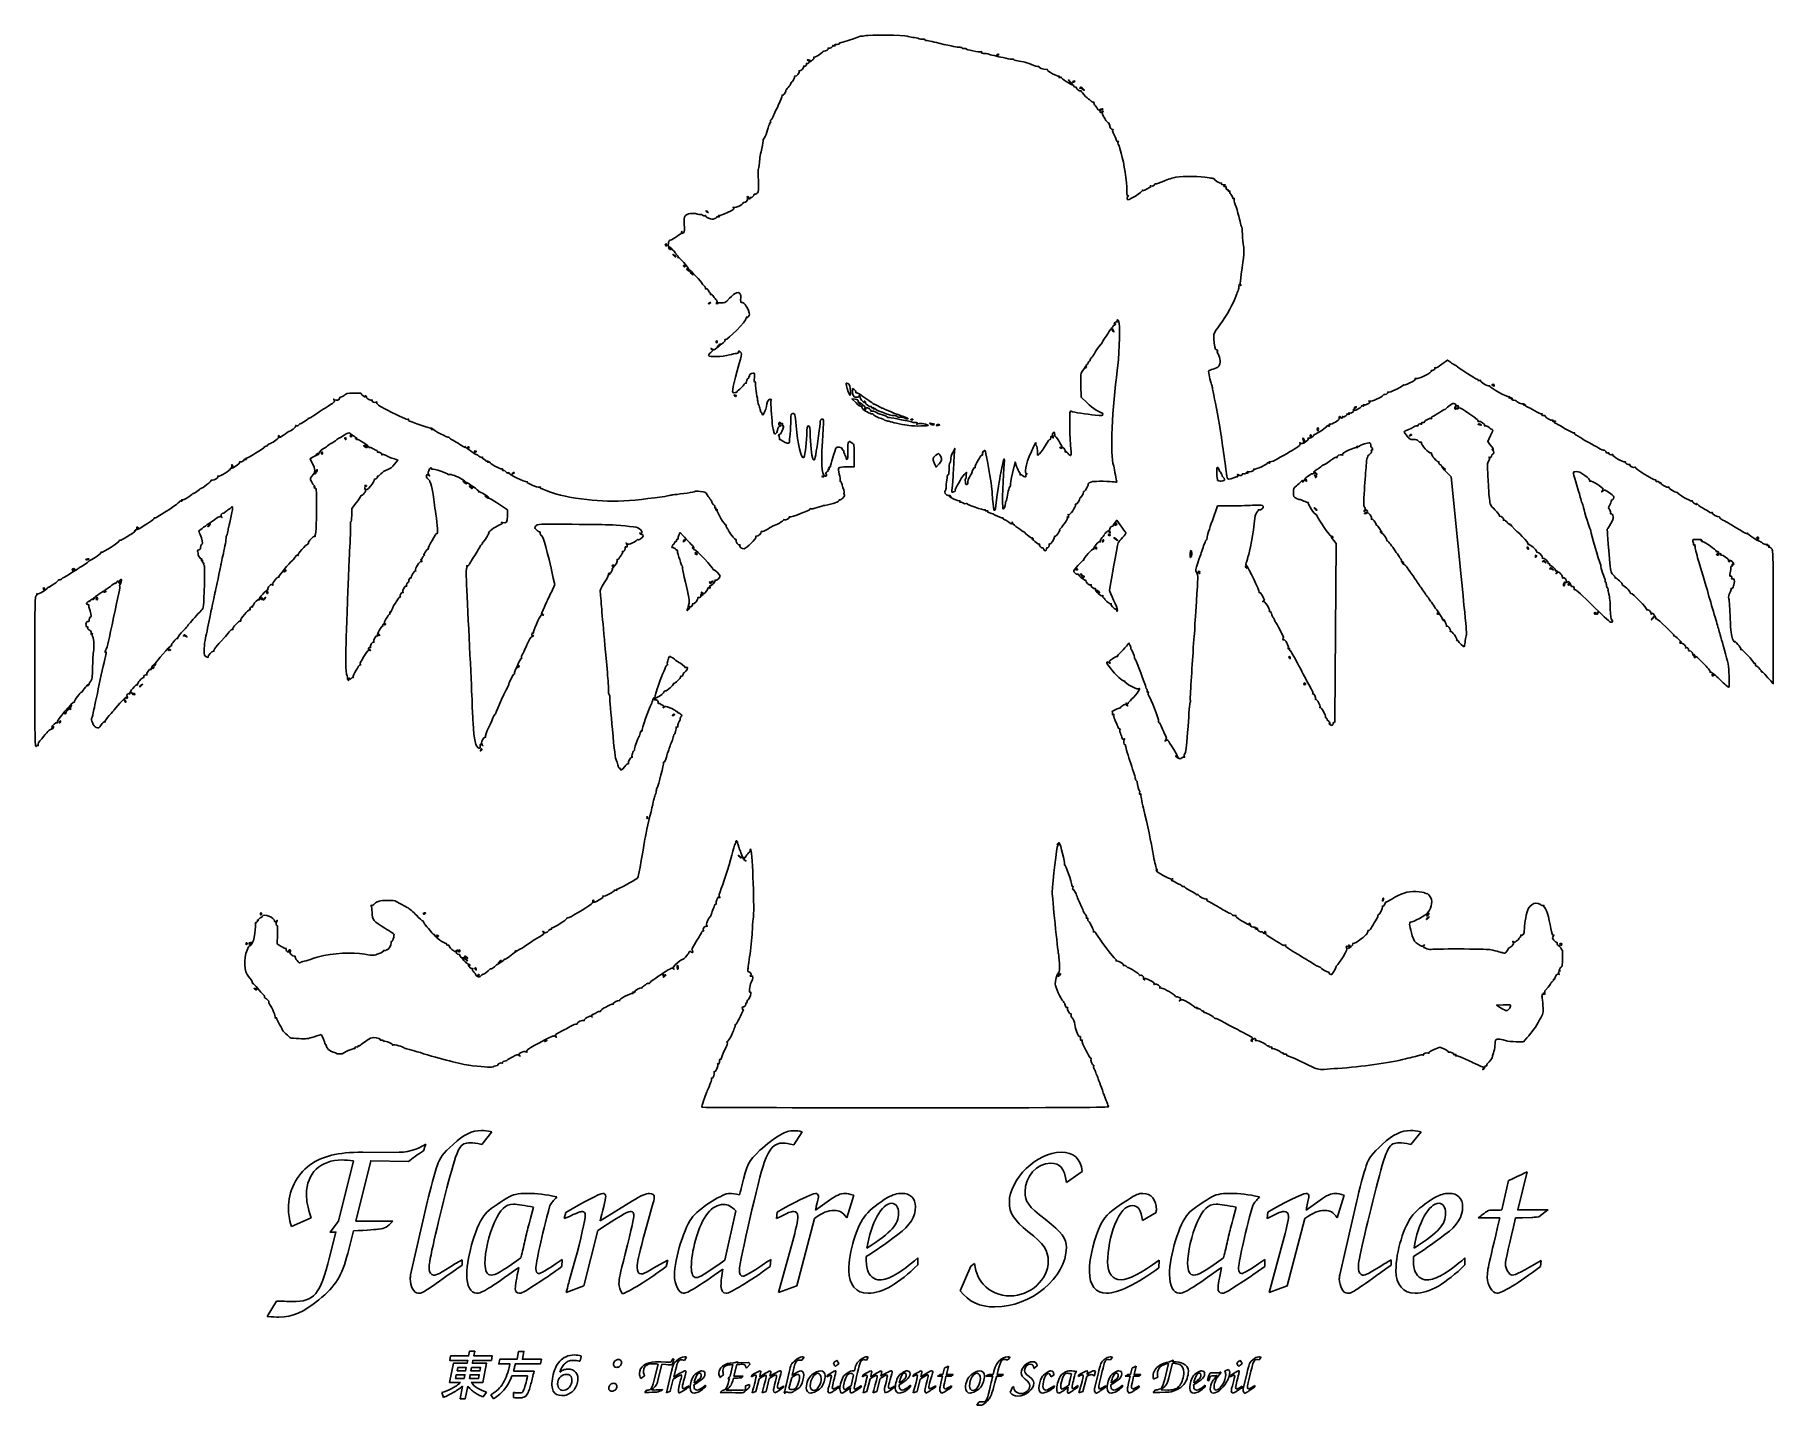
# Model space of a CAD drawing. Extents: x 248 to 548, y 127 to 364.
import ezdxf

# ---------------------------------------------------------------- set-up
doc = ezdxf.new("R2010")
doc.units = 0
doc.layers.add('Layer_1', color=7, linetype='CONTINUOUS')

msp = doc.modelspace()

# ---------------------------------------------------------------- linework, layer by layer
at = {"layer": 'Layer_1', "color": 7}
for points in [[(414.164131, 360.342615), (414.164131, 360.342646)], [(426.75048, 355.58982), (426.45299, 355.941209), (426.804328, 355.643702)], [(426.75048, 355.58982), (426.75048, 355.58982)], [(427.155751, 355.612144), (427.155751, 355.612144)], [(428.875077, 354.377755), (428.875077, 354.377755)], [(364.061812, 333.218017), (364.061812, 333.218017)], [(356.962597, 327.42882), (356.962597, 327.42882)], [(358.419654, 325.682664), (358.419654, 325.682664)], [(360.09549, 323.821601), (360.09549, 323.821601)], [(361.386938, 322.559201), (361.386938, 322.559201)], [(364.488674, 317.46391), (364.488674, 317.46391)], [(434.027354, 312.759336), (434.027354, 312.759336)], [(365.708297, 310.718294), (365.708297, 310.718294)], [(490.887845, 306.900459), (491.836507, 307.621924), (492.351534, 307.229068)], [(428.601237, 303.223764), (428.639506, 301.195944), (429.690022, 300.210506)], [(499.646053, 303.213432), (499.646053, 303.213432)], [(368.826203, 301.513083), (368.826203, 301.513083)], [(388.87273, 302.178605), (388.87273, 302.178605)], [(389.674241, 300.862696), (389.127605, 300.913301), (389.830395, 300.217751)], [(398.02943, 297.854997), (398.02943, 297.854997)], [(399.626949, 297.392576), (399.626949, 297.392548)], [(475.725603, 299.389829), (475.725603, 299.389829)], [(301.677296, 294.007769), (301.677296, 294.007769)], [(302.60767, 294.487076), (302.60767, 294.487076)], [(402.279612, 296.383003), (402.279612, 296.383003)], [(403.295753, 296.525821), (403.295781, 296.525821)], [(404.142646, 296.485173), (404.142646, 296.485173)], [(468.15787, 294.476267), (468.15787, 294.476267)], [(469.385001, 295.653472), (469.385001, 295.653472)], [(485.366709, 294.662613), (485.366709, 294.662613)], [(497.114237, 296.572546), (497.114237, 296.572537)], [(499.172986, 293.053596), (498.782899, 293.573088), (499.277578, 294.576292)], [(297.616795, 291.508996), (297.616795, 291.508996)], [(305.106578, 292.671679), (305.106578, 292.671679)], [(322.884151, 292.52805), (322.884151, 292.52805)], [(324.019474, 291.806106), (324.019474, 291.806106)], [(388.290105, 289.174578), (389.483792, 289.176836), (389.507216, 291.115361)], [(406.781282, 291.285584), (406.853305, 292.378797), (406.512578, 291.676018)], [(467.013459, 293.467483), (467.013459, 293.467452)], [(282.215119, 289.060058), (282.215124, 289.060058)], [(296.092936, 290.837519), (295.669349, 290.554422), (296.042983, 289.826715)], [(296.60754, 288.240152), (296.60754, 288.240152)], [(310.245167, 289.644936), (310.797392, 290.347071), (310.21624, 290.555703)], [(330.599119, 288.103356), (330.599119, 288.103356)], [(403.32914, 289.884311), (403.631146, 289.151795), (404.153398, 289.705357)], [(404.583787, 290.616045), (404.583787, 290.616045)], [(408.854007, 287.710796), (408.875174, 288.274586), (408.499818, 287.899151)], [(417.535388, 289.224568), (417.268265, 290.028713), (416.827067, 288.099492)], [(491.166799, 288.981973), (491.166799, 288.981973)], [(491.669544, 288.301925), (492.465778, 287.495698), (493.620405, 276.037419)], [(305.122524, 285.871526), (305.122524, 285.871526)], [(323.280758, 285.702339), (323.280701, 285.702339)], [(384.022685, 287.565948), (384.022685, 287.565974)], [(453.39285, 287.034631), (453.39285, 287.034631)], [(467.363923, 286.844986), (467.363923, 286.844986)], [(469.065074, 287.42182), (469.065074, 287.42182)], [(302.841547, 280.821345), (302.841547, 282.010624), (303.613735, 282.964947)], [(329.70343, 280.722997), (329.70343, 281.762068), (328.139665, 282.822589)], [(454.319126, 282.461666), (452.199045, 282.460819), (451.294099, 279.923004)], [(468.990228, 281.954183), (468.990228, 281.954183)], [(278.0104, 278.928738), (278.0104, 278.928738)], [(434.404516, 279.203718), (434.404516, 279.203693)], [(435.502981, 278.997987), (434.792572, 279.985158), (434.448994, 279.54762)], [(265.775471, 278.627559), (265.775471, 278.627559)], [(360.003231, 277.299633), (359.495457, 277.837833), (359.272896, 277.413058)], [(360.053354, 276.42305), (360.053354, 276.42305)], [(432.309439, 276.361774), (432.309439, 276.361774)], [(433.342232, 277.492783), (433.342232, 277.492783)], [(434.475975, 276.800469), (434.475975, 276.800469)], [(472.233436, 276.470836), (472.646863, 275.979772), (472.536373, 260.752892)], [(545.248677, 276.820179), (545.24862, 276.820179)], [(256.99532, 273.21172), (256.99532, 273.21172)], [(362.083604, 274.286205), (362.083604, 274.286205)], [(422.683206, 275.019644), (422.683404, 275.019607)], [(431.144821, 275.110816), (431.144821, 275.110816)], [(447.759638, 274.292481), (447.759638, 274.292481)], [(505.626342, 275.132008), (505.626342, 275.132008)], [(507.012279, 273.787275), (507.012279, 273.787275)], [(254.66918, 271.362668), (254.66918, 271.362668)], [(291.243456, 271.236667), (291.243456, 271.236667)], [(337.617618, 270.006045), (337.872804, 268.87301), (337.279403, 267.585362)], [(347.759387, 272.182901), (347.759387, 272.182901)], [(427.720054, 271.558202), (427.720054, 271.558202)], [(428.649469, 270.546808), (428.649469, 270.546808)], [(428.961776, 270.169847), (428.961776, 270.169847)], [(448.967945, 270.852861), (448.967973, 270.852861)], [(457.05649, 271.852368), (457.05649, 271.852368)], [(508.59848, 272.781576), (508.59848, 272.781562)], [(509.847878, 271.532198), (509.847878, 271.532182)], [(249.671645, 268.083022), (249.671645, 268.083022)], [(288.213715, 267.540452), (288.213715, 267.540452)], [(363.437114, 267.156777), (363.437114, 267.156777)], [(364.592672, 269.22607), (364.592588, 269.22607)], [(431.50869, 267.742424), (431.50869, 267.742424)], [(511.879709, 268.874681), (511.879709, 268.874681)], [(512.66725, 268.863872), (512.66725, 268.863872)], [(258.754615, 266.48014), (258.754615, 266.48014)], [(287.178129, 266.428082), (287.178129, 266.428082)], [(287.536975, 266.278814), (287.536975, 266.278814)], [(361.143804, 265.030275), (361.143889, 265.030272)], [(434.268993, 266.188108), (434.268993, 266.188108)], [(490.033112, 263.905718), (490.033112, 263.905718)], [(517.196268, 263.866351), (517.196268, 263.866351)], [(517.580033, 263.868044), (517.580033, 263.868044)], [(527.184676, 263.096273), (527.184676, 263.096273)], [(548.028108, 263.290586), (548.023593, 251.772815), (547.598707, 252.243858)], [(274.18258, 259.975381), (274.18258, 259.975361)], [(307.45907, 260.23938), (307.45907, 260.23938)], [(271.234529, 257.658788), (271.234529, 257.658788)], [(464.55282, 256.235045), (464.55282, 256.235045)], [(268.483836, 254.506755), (268.483836, 254.506755)], [(331.509737, 254.708708), (331.509737, 254.708708)], [(537.492081, 253.257366), (537.492081, 253.257366)], [(264.850332, 250.120889), (264.850332, 250.120889)], [(266.297413, 251.286081), (266.297413, 251.286081)], [(467.089603, 251.799748), (467.089603, 251.799748)], [(253.335045, 246.698098), (253.335045, 246.698098)], [(253.780476, 247.246442), (253.780476, 247.246448)], [(263.714134, 248.738737), (263.714134, 248.738737)], [(358.241769, 246.405126), (358.241769, 246.405126)], [(252.398002, 245.127142), (252.398002, 245.127142)], [(325.106651, 240.340775), (325.106651, 240.340775)], [(353.766628, 228.67311), (353.766713, 228.67311)], [(369.664121, 221.983692), (369.664121, 221.983692)], [(370.551428, 221.521898), (370.855014, 221.163786), (370.502547, 221.462261)], [(480.626251, 214.429515), (480.626251, 214.429515)], [(287.120499, 212.09887), (287.120499, 212.09887)], [(315.179597, 212.089021), (315.179597, 212.089021)], [(488.21944, 211.774275), (488.21944, 211.774275)], [(488.21944, 211.149585), (488.21944, 211.149585)], [(284.621732, 206.945154), (284.621732, 206.945154)], [(285.152733, 206.913345), (285.152733, 206.913345)], [(290.0645, 208.507635), (290.015591, 206.890465), (290.689199, 206.458301)], [(317.461787, 208.308078), (317.461787, 208.308078)], [(321.322418, 205.695773), (321.322418, 205.695773)], [(322.521241, 204.139196), (322.521185, 204.139196)], [(511.228989, 206.795858), (511.228989, 206.795858)], [(324.153135, 202.511479), (324.153135, 202.511479)], [(324.634747, 201.397085), (324.634747, 201.397085)], [(328.333467, 203.840859), (328.333467, 203.840859)], [(356.616226, 201.198294), (356.616198, 201.198294)], [(359.05234, 202.540136), (359.05234, 202.540136)], [(424.828857, 201.517902), (424.828857, 201.517902)], [(286.133371, 199.060745), (286.133371, 199.060751)], [(501.47474, 196.378511), (500.324459, 196.332255), (501.099638, 195.819816)], [(502.577862, 195.816993), (502.577862, 195.816945)], [(336.221352, 190.182794), (336.221352, 190.182794)], [(491.237801, 188.768705), (490.507917, 189.081568), (489.524091, 188.663413)], [(505.508283, 190.645613), (504.930884, 190.006486), (503.691251, 190.006486)], [(363.241951, 178.697111), (363.241759, 178.697853)], [(325.288346, 172.282601), (327.035866, 174.436521)], [(379.099516, 172.201321), (380.521916, 174.477161)], [(485.546485, 172.282601), (487.294005, 174.436521)], [(310.207745, 170.900841), (304.761985, 170.941481)], [(303.177025, 169.478441), (300.576065, 159.033961), (299.113025, 157.164521), (300.129025, 157.164521), (299.031745, 152.816041)], [(303.542785, 159.033961), (306.143745, 169.478441), (312.646145, 169.315881)], [(426.151746, 165.698921), (428.833986, 167.609001)], [(502.374606, 166.064681), (501.236686, 160.984681)], [(507.617166, 159.806121), (509.161486, 160.984681), (503.959566, 160.984681), (505.585166, 167.568361)], [(315.941146, 162.529001), (313.015066, 149.808681)], [(351.263656, 162.529001), (345.695976, 159.074601)], [(385.254585, 162.691561), (382.856825, 160.944041)], [(388.221305, 159.643561), (389.440505, 163.504361)], [(469.868335, 162.691561), (467.470575, 160.944041)], [(472.835055, 159.643561), (474.054255, 163.504361)], [(476.199285, 162.529001), (473.273205, 149.808681)], [(292.448065, 158.099241), (295.861825, 159.643561)], [(309.963905, 159.033961), (303.542785, 159.033961)], [(339.762536, 160.537641), (339.518696, 159.481001)], [(369.102076, 160.822121), (367.191996, 152.287721)], [(376.232505, 160.578281), (376.110585, 159.481001)], [(376.476345, 146.720041), (379.605625, 147.898601), (382.653625, 159.481001)], [(439.235286, 159.155881), (441.592406, 160.537641)], [(460.846255, 160.578281), (460.724335, 159.481001)], [(461.090095, 146.720041), (464.219375, 147.898601), (467.267375, 159.481001)], [(497.132046, 159.602921), (498.107406, 159.602921), (499.976846, 159.602921), (500.870926, 159.602921)], [(500.505166, 160.944041), (499.529806, 160.944041)], [(504.772366, 159.643561), (506.397966, 159.684201)], [(302.161025, 153.466281), (303.136385, 157.367721)], [(342.891816, 147.898601), (345.289576, 157.449001)], [(378.914745, 155.620201), (376.476345, 146.720041)], [(463.528495, 155.620201), (461.090095, 146.720041)], [(316.225626, 150.784041), (316.225626, 151.149801), (316.225626, 151.515561)], [(321.874586, 151.474921), (321.874586, 152.369001)], [(332.003485, 152.694121), (331.231325, 152.165801)], [(339.115485, 151.231081), (339.156125, 152.409641)], [(341.347496, 152.206441), (340.412776, 148.914601)], [(357.075176, 151.190441), (357.359656, 152.328361)], [(374.994876, 151.190441), (375.157436, 152.450281)], [(400.485695, 151.515561), (400.485695, 152.694121)], [(409.611266, 151.271721), (407.823106, 147.045161)], [(410.261506, 151.718761), (409.611266, 151.271721)], [(442.039446, 150.987241), (442.120726, 152.287721)], [(453.209096, 152.694121), (452.436936, 152.165801)], [(460.321096, 151.231081), (460.361736, 152.409641)], [(476.483765, 150.784041), (476.483765, 151.149801), (476.483765, 151.515561)], [(482.132725, 151.474921), (482.132725, 152.369001)], [(494.862556, 151.515561), (494.862556, 152.694121)], [(507.901646, 151.231081), (507.982926, 152.247081)], [(339.843816, 146.720041), (342.891816, 147.898601)], [(289.847105, 145.257001), (288.262145, 142.615401)], [(314.274906, 146.598121), (314.518746, 146.598121), (314.640666, 146.598121)], [(474.533045, 146.598121), (474.776885, 146.598121), (474.898805, 146.598121)], [(321.629109, 131.199766), (320.129944, 131.199766), (319.741606, 131.208797), (320.400878, 134.514184), (322.757998, 134.514184), (322.85734, 135.010895), (319.759669, 135.010895), (319.913198, 135.796601), (323.010869, 135.796601), (323.173429, 136.582308), (324.07654, 136.582308), (323.91398, 135.796601), (327.101962, 135.796601), (326.948433, 135.010895), (323.760451, 135.010895), (323.661109, 134.514184), (326.10854, 134.514184), (325.449269, 131.199766), (323.462424, 131.199766)], [(330.113414, 134.297437), (330.131476, 134.396779), (328.20785, 134.396779), (328.379441, 135.21861), (331.359708, 135.21861), (331.62161, 136.564246), (332.560845, 136.564246), (332.298943, 135.21861), (335.568205, 135.21861), (335.396614, 134.396779), (331.05265, 134.396779)], [(342.426911, 135.679197), (342.25532, 134.956708)], [(358.429193, 135.227641), (358.311789, 135.363108)], [(360.226384, 135.028957), (360.614722, 135.579855)], [(380.124462, 135.065081), (380.377333, 135.065081), (380.5128, 135.065081), (380.883075, 135.588886)], [(391.616974, 135.074112), (391.933063, 135.579855)], [(416.017061, 135.101206), (416.432492, 135.588886)], [(433.704492, 135.092175), (434.09283, 135.570824)], [(444.488485, 134.794148), (444.551703, 135.047019), (443.901463, 134.776086)], [(459.351436, 135.092175), (459.739774, 135.570824)], [(320.762122, 131.922255), (322.243224, 131.922255), (322.360629, 132.527339), (320.879526, 132.527339), (320.762122, 131.922255)], [(321.014993, 133.213704), (322.496095, 133.213704), (322.604469, 133.764601), (321.123366, 133.764601), (321.014993, 133.213704)], [(323.146335, 131.922255), (324.717749, 131.922255), (324.835153, 132.527339), (323.26374, 132.527339), (323.146335, 131.922255)], [(323.50758, 133.764601), (323.399206, 133.213704), (324.97062, 133.213704), (325.078993, 133.764601), (323.50758, 133.764601)], [(333.183992, 132.328655), (330.474659, 132.328655)], [(330.745592, 133.141455), (334.30385, 133.141455)], [(352.694438, 131.904192), (353.371771, 132.346717)], [(355.701798, 134.387748), (354.970278, 131.443606)], [(355.647611, 131.524886), (356.352038, 134.351624)], [(358.004731, 133.150486), (357.137744, 129.420637)], [(358.393069, 132.139001), (358.700126, 133.34917)], [(366.340446, 132.093846), (366.990686, 132.527339)], [(368.607255, 134.306468), (368.101513, 132.274468)], [(371.271433, 134.640619), (369.338775, 134.604495), (369.392962, 134.794148), (368.760784, 134.604495)], [(368.760784, 132.274468), (369.275558, 134.32453), (369.555522, 134.32453)], [(370.377353, 132.274468), (368.760784, 132.274468)], [(370.928251, 133.692352), (371.524304, 134.288406)], [(371.877788, 132.45509), (371.81457, 132.202219)], [(373.512419, 132.382841), (373.223423, 132.202219)], [(378.300178, 132.987926), (377.785404, 130.757241)], [(378.264053, 130.143126), (378.742702, 132.066752)], [(384.832493, 132.418966), (384.814431, 132.166095)], [(389.395321, 132.545401), (388.970859, 130.648868)], [(391.015982, 132.45509), (390.952764, 132.202219)], [(392.650613, 132.382841), (392.361618, 132.202219)], [(399.667645, 132.482184), (399.613459, 132.247375)], [(402.22345, 132.924708), (400.986188, 132.157064)], [(403.911703, 132.274468), (404.12845, 132.274468), (404.543881, 132.274468), (404.742565, 132.274468)], [(404.661285, 132.572495), (404.444539, 132.572495)], [(405.076716, 133.710415), (404.823845, 132.581526)], [(406.24173, 132.319624), (406.584912, 132.581526), (405.42893, 132.581526), (405.790174, 134.044566)], [(405.609552, 132.283499), (405.970796, 132.29253)], [(412.233025, 132.310592), (412.458803, 132.310592), (413.090981, 132.301561)], [(412.612332, 132.518308), (412.413648, 132.409935)], [(413.316759, 132.608619), (412.874234, 132.590557)], [(414.237932, 132.301561), (414.70755, 132.319624)], [(414.888172, 132.310592), (415.258448, 132.599588)], [(420.505664, 133.629135), (421.101718, 134.053597)], [(423.413118, 132.175126), (423.936922, 132.482184)], [(428.215552, 132.491215), (428.188459, 132.247375)], [(428.269739, 129.411606), (428.965134, 129.673508), (429.642468, 132.247375)], [(430.220459, 132.960832), (429.687623, 132.572495)], [(430.87973, 132.283499), (431.150663, 133.141455)], [(431.627336, 132.924708), (430.977096, 130.09797)], [(436.279064, 132.274468), (436.495811, 132.274468), (436.911242, 132.274468), (437.109926, 132.274468)], [(437.028646, 132.572495), (436.8119, 132.572495)], [(437.444078, 133.710415), (437.191206, 132.581526)], [(438.609091, 132.319624), (438.952273, 132.581526), (437.796291, 132.581526), (438.157535, 134.044566)], [(437.976913, 132.283499), (438.338158, 132.29253)], [(441.137943, 131.795819), (441.878494, 132.12997)], [(443.747934, 134.469028), (443.070601, 131.777757)], [(443.919525, 132.554432), (444.416236, 134.514184)], [(452.165494, 132.870521), (451.948748, 132.870521)], [(452.743485, 133.015019), (452.653174, 133.015019)], [(454.400271, 132.418966), (454.382209, 132.166095)], [(457.274281, 132.924708), (456.624041, 130.09797)], [(318.657873, 128.643961), (318.38694, 129.465792)], [(322.875402, 130.594681), (322.441909, 128.409152), (321.538798, 128.409152)], [(321.538798, 128.409152), (321.972291, 130.576619)], [(326.090478, 129.565135), (325.503455, 128.725241)], [(327.331832, 128.39109), (326.871245, 129.086486)], [(330.754623, 128.598806), (330.754623, 129.492886)], [(353.705922, 129.85413), (353.389833, 129.501917)], [(356.433318, 129.926379), (356.45138, 129.998628)], [(357.137744, 129.420637), (357.778953, 129.682539), (358.311789, 131.786788)], [(360.966935, 130.395997), (361.030153, 130.657899)], [(363.860983, 130.477277), (363.860983, 130.739179)], [(366.719753, 129.799944), (366.376571, 129.501917)], [(366.882313, 129.492886), (367.695113, 129.483855)], [(369.808393, 129.872192), (367.460304, 129.872192)], [(367.7493, 131.88613), (368.002171, 131.88613)], [(371.443024, 130.856584), (370.75666, 130.603712)], [(371.913912, 129.411606), (372.555121, 129.655446)], [(372.555121, 129.655446), (373.133112, 131.850006)], [(373.620792, 129.411606), (374.307156, 129.655446), (374.867085, 131.913224)], [(377.34161, 130.395997), (377.34161, 130.603712)], [(377.460284, 129.384512), (377.550595, 129.348388)], [(377.550595, 129.348388), (377.839591, 129.592228)], [(386.855462, 130.296655), (386.891586, 130.549526)], [(390.704832, 130.405028), (390.740956, 130.684992)], [(391.052106, 129.411606), (391.693315, 129.655446)], [(391.693315, 129.655446), (392.271306, 131.850006)], [(392.758986, 129.411606), (393.445351, 129.655446), (394.00528, 131.913224)], [(396.479804, 130.395997), (396.479804, 130.603712)], [(399.244594, 130.477277), (399.244594, 130.739179)], [(399.685708, 129.411606), (400.363041, 129.673508)], [(400.019859, 130.630806), (399.812143, 129.899286)], [(400.363041, 129.673508), (400.895876, 131.795819)], [(403.514899, 130.405028), (403.578116, 130.657899)], [(406.304948, 130.414059), (406.32301, 130.639837)], [(416.830002, 130.42309), (416.432633, 129.483855)], [(416.9745, 130.522432), (416.830002, 130.42309)], [(424.036264, 130.359872), (424.054326, 130.648868)], [(426.518409, 130.739179), (426.346818, 130.621775)], [(428.098853, 130.414059), (428.107884, 130.675961)], [(428.811605, 131.389419), (428.269739, 129.411606)], [(431.257061, 129.384512), (431.311248, 129.384512), (431.338341, 129.384512)], [(431.690554, 130.314717), (431.690554, 130.395997), (431.690554, 130.477277)], [(432.945879, 130.468246), (432.945879, 130.66693)], [(435.774733, 130.477277), (435.774733, 130.739179)], [(438.672309, 130.414059), (438.690371, 130.639837)], [(441.508219, 129.917348), (441.074725, 129.501917)], [(441.074725, 129.501917), (442.221676, 129.501917)], [(443.756965, 129.908317), (443.621499, 129.908317), (442.465516, 129.944441)], [(450.044594, 130.477277), (450.044594, 130.739179)], [(450.467645, 131.633259), (450.621174, 131.443606)], [(456.42324, 130.296655), (456.459364, 130.549526)], [(456.904005, 129.384512), (456.958192, 129.384512), (456.985285, 129.384512)], [(457.337499, 130.314717), (457.337499, 130.395997), (457.337499, 130.477277)], [(458.592823, 130.468246), (458.592823, 130.66693)]]:
    msp.add_lwpolyline(points, dxfattribs=at)
for points in [[(387.146681, 362.374307), (387.356119, 362.38997), (388.926375, 362.892182), (390.610141, 363.482114)], [(390.610141, 363.482114), (390.738919, 363.527258), (390.939466, 363.548368), (391.055685, 363.529025)], [(391.055685, 363.529025), (391.171848, 363.509693), (391.382724, 363.538649), (391.524174, 363.59334)], [(391.524174, 363.59334), (391.918608, 363.745913), (398.221279, 363.67908), (398.645403, 363.517832)], [(398.645403, 363.517832), (398.851001, 363.439668), (399.288164, 363.340983), (399.616981, 363.298534)], [(399.616981, 363.298534), (399.945798, 363.256082), (400.447222, 363.150602), (400.731222, 363.064131)], [(400.731222, 363.064131), (401.015335, 362.977656), (401.349148, 362.945815), (401.473128, 362.993367)], [(401.473128, 362.993367), (401.596995, 363.040924), (401.698398, 363.013744), (401.698398, 362.932977)], [(401.698398, 362.932977), (401.698398, 362.852205), (401.786254, 362.781827), (401.893667, 362.776575)], [(382.58233, 359.820678), (382.559187, 359.919978), (382.569065, 359.950839), (382.604061, 359.889258)], [(382.604061, 359.889258), (382.670976, 359.771775), (383.903327, 360.488368), (384.068258, 360.740686)], [(384.068258, 360.740686), (384.120836, 360.821077), (384.226246, 360.890363), (384.302531, 360.894647)], [(384.302531, 360.894647), (384.638742, 360.913556), (385.125462, 361.232354), (385.036901, 361.375661)], [(385.036901, 361.375661), (384.981698, 361.464984), (385.017428, 361.48498), (385.11962, 361.421863)], [(385.11962, 361.421863), (385.332049, 361.290582), (385.974189, 361.695842), (385.811516, 361.85852)], [(385.811516, 361.85852), (385.750246, 361.919774), (385.832401, 361.919097), (385.994312, 361.856827)], [(385.994312, 361.856827), (386.184501, 361.783836), (386.252404, 361.802288), (386.186449, 361.90903)], [(386.186449, 361.90903), (386.130343, 361.999824), (386.171491, 362.070972), (386.277945, 362.067139)], [(386.277945, 362.067139), (386.747139, 362.050234), (387.030745, 362.118758), (386.960697, 362.232081)], [(386.960697, 362.232081), (386.918985, 362.299569), (387.002692, 362.363574), (387.146681, 362.374307)], [(401.893667, 362.776575), (402.00094, 362.771326), (403.002462, 362.553603), (404.119046, 362.292756)], [(404.119046, 362.292756), (406.698501, 361.690198), (407.131345, 361.605099), (407.735244, 361.581787)], [(407.735244, 361.581787), (408.006093, 361.571289), (408.188945, 361.49987), (408.141475, 361.422992)], [(408.141475, 361.422992), (408.093892, 361.346121), (408.239124, 361.318395), (408.46397, 361.361392)], [(408.46397, 361.361392), (408.688845, 361.404383), (408.841725, 361.389078), (408.803568, 361.327367)], [(408.803568, 361.327367), (408.710773, 361.17725), (411.217274, 360.680629), (411.423719, 360.808225)], [(411.474152, 360.727944), (411.401029, 360.609744), (411.513805, 360.53844), (411.801417, 360.520928)], [(411.423719, 360.808225), (411.517417, 360.866123), (411.538668, 360.832327), (411.474152, 360.727944)], [(411.801417, 360.520928), (412.619664, 360.471099), (412.708818, 360.458029), (412.864943, 360.364981)], [(412.864943, 360.364981), (413.005321, 360.281319), (413.273658, 360.21356), (414.270297, 360.010089)], [(414.258478, 360.248259), (414.076557, 360.255766), (414.039502, 360.292763), (414.164131, 360.342615)], [(414.164131, 360.342646), (414.276794, 360.387759), (414.411583, 360.382213), (414.463428, 360.330284)], [(414.463428, 360.330284), (414.515356, 360.278389), (414.423098, 360.24148), (414.258478, 360.248259)], [(414.270297, 360.010089), (414.442086, 359.975017), (415.060124, 359.833398), (415.643647, 359.69538)], [(379.349333, 356.575538), (379.545082, 356.454575), (380.170571, 357.259204), (380.042245, 357.466858)], [(380.042245, 357.466858), (379.987183, 357.555927), (380.013063, 357.58497), (380.099762, 357.531402)], [(380.099762, 357.531402), (380.302397, 357.406166), (380.968893, 358.107807), (380.811752, 358.280902)], [(380.811752, 358.280902), (380.746531, 358.352725), (380.773088, 358.365854), (380.870708, 358.310081)], [(380.870708, 358.310081), (381.086044, 358.187083), (381.440459, 358.572311), (381.277475, 358.752205)], [(381.277475, 358.752205), (381.213806, 358.822495), (381.241605, 358.834374), (381.339225, 358.778593)], [(381.339225, 358.778593), (381.436846, 358.72282), (381.598898, 358.776053), (381.699285, 358.89712)], [(381.599829, 359.27724), (381.343543, 359.422847), (381.348877, 359.435256), (381.658447, 359.413601)], [(381.699285, 358.89712), (381.842795, 359.070029), (381.821515, 359.151307), (381.599829, 359.27724)], [(381.658447, 359.413601), (381.845758, 359.400478), (381.964602, 359.334088), (381.922551, 359.266022)], [(381.922551, 359.266022), (381.790104, 359.051727), (382.062363, 359.131608), (382.349214, 359.391204)], [(382.349214, 359.391204), (382.500513, 359.528116), (382.605415, 359.721381), (382.58233, 359.820678)], [(415.643647, 359.69538), (416.227198, 359.55736), (416.765904, 359.482263), (416.840693, 359.528494)], [(416.840693, 359.528494), (416.915453, 359.574722), (417.000233, 359.549181), (417.029076, 359.471739)], [(417.029076, 359.471739), (417.075981, 359.345538), (417.536201, 359.234898), (418.72128, 359.064885)], [(418.72128, 359.064885), (418.935967, 359.034074), (419.560242, 358.829596), (420.108403, 358.610481)], [(420.108403, 358.610481), (420.656591, 358.39137), (421.166087, 358.249796), (421.24065, 358.295871)], [(421.24065, 358.295871), (421.315185, 358.341953), (421.376229, 358.309982), (421.376229, 358.224785)], [(421.376229, 358.224785), (421.376229, 358.019344), (421.912395, 357.844059), (422.829984, 357.749543)], [(422.875676, 357.605923), (422.78799, 357.464061), (424.621926, 356.537858), (424.851345, 356.60814)], [(422.829984, 357.749543), (422.899524, 357.742374), (422.920041, 357.677751), (422.875676, 357.605923)], [(377.549884, 353.684707), (377.699349, 353.937722), (377.786499, 354.144735), (377.743545, 354.144735)], [(377.743545, 354.144735), (377.700563, 354.144735), (377.872295, 354.371233), (378.125138, 354.648056)], [(378.125138, 354.648056), (378.377981, 354.924885), (378.584849, 355.241135), (378.584849, 355.350834)], [(378.584849, 355.350834), (378.584849, 355.460537), (378.643834, 355.550292), (378.715942, 355.550292)], [(378.715942, 355.550292), (378.865378, 355.550292), (379.280132, 356.342719), (379.232916, 356.537982)], [(379.232916, 356.537982), (379.215701, 356.608789), (379.268194, 356.625689), (379.349333, 356.575538)], [(424.87618, 356.464469), (424.794844, 356.332869), (424.847591, 356.311152), (425.055053, 356.390767)], [(424.851345, 356.60814), (424.928391, 356.631734), (424.939511, 356.567088), (424.87618, 356.464469)], [(425.055053, 356.390767), (425.216822, 356.452853), (425.301461, 356.455918), (425.243154, 356.397597)], [(425.243154, 356.397597), (425.125439, 356.27991), (426.967447, 355.034026), (427.263159, 355.031274)], [(427.101875, 355.238428), (427.072213, 355.238428), (426.914084, 355.39656), (426.75048, 355.58982)], [(426.804328, 355.643702), (427.134584, 355.364116), (427.226843, 355.238428), (427.101875, 355.238428)], [(427.155751, 355.612144), (427.155751, 355.645903), (427.26483, 355.715375), (427.398095, 355.766531)], [(427.545105, 355.70515), (427.453411, 355.556758), (427.155751, 355.48566), (427.155751, 355.612144)], [(427.263159, 355.031274), (427.365803, 355.030428), (427.436049, 354.953401), (427.419313, 354.860346)], [(427.398095, 355.766531), (427.537146, 355.819862), (427.5998, 355.793681), (427.545105, 355.70515)], [(427.419313, 354.860346), (427.402662, 354.767295), (427.511204, 354.700795), (427.660585, 354.712572)], [(427.660585, 354.712572), (427.809993, 354.724369), (427.899514, 354.681031), (427.859495, 354.616314)], [(427.859495, 354.616314), (427.747142, 354.434532), (428.362556, 353.944267), (428.554354, 354.062778)], [(428.519477, 354.509801), (428.421941, 354.449524), (428.40402, 354.48553), (428.474632, 354.599782)], [(428.474632, 354.599782), (428.563109, 354.742919), (428.666092, 354.723494), (428.889188, 354.521618)], [(428.875077, 354.377755), (428.768905, 354.505655), (428.608913, 354.565074), (428.519477, 354.509801)], [(428.554354, 354.062778), (428.64777, 354.120523), (428.704863, 354.105218), (428.681269, 354.028759)], [(428.681269, 354.028759), (428.657845, 353.952302), (428.989795, 353.542978), (429.419252, 353.119154)], [(429.185973, 354.199097), (429.185973, 354.083002), (429.059284, 354.155821), (428.875077, 354.377755)], [(428.889188, 354.521618), (429.052426, 354.373869), (429.185973, 354.228736), (429.185973, 354.199097)], [(375.46906, 349.500565), (375.579126, 349.778633), (376.009826, 350.69664), (376.426188, 351.540572)], [(376.426188, 351.540572), (376.842551, 352.384507), (377.136344, 353.150856), (377.079025, 353.243566)], [(377.079025, 353.243566), (377.021733, 353.336276), (377.043098, 353.369953), (377.126523, 353.318403)], [(377.126523, 353.318403), (377.209919, 353.266858), (377.400447, 353.431695), (377.549884, 353.684707)], [(429.419252, 353.119154), (429.84871, 352.695332), (430.129803, 352.4573), (430.043895, 352.590196)], [(430.043895, 352.590196), (429.958015, 352.723097), (430.047564, 352.652821), (430.24289, 352.434025)], [(430.24289, 352.434025), (430.438216, 352.21523), (430.684172, 352.059646), (430.789441, 352.088272)], [(430.789441, 352.088272), (430.894795, 352.116906), (430.930242, 352.089401), (430.868153, 352.027558)], [(430.868153, 352.027558), (430.806149, 351.965531), (430.922453, 351.716298), (431.126499, 351.473708)], [(431.126499, 351.473708), (431.330687, 351.231118), (431.526154, 350.947315), (431.560867, 350.843037)], [(431.560867, 350.843037), (431.6021, 350.719489), (431.702515, 350.702349), (431.849157, 350.793832)], [(432.152236, 350.786833), (431.971219, 350.898689), (431.795705, 350.594292), (431.922676, 350.388815)], [(431.849157, 350.793832), (432.162876, 350.989567), (432.484157, 351.022976), (432.37649, 350.848662)], [(432.37649, 350.848662), (432.327157, 350.768906), (432.226235, 350.741079), (432.152236, 350.786833)], [(373.823394, 345.671498), (373.951297, 345.555437), (374.6888, 347.40316), (374.727577, 347.936854)], [(374.727577, 347.936854), (374.738584, 348.087168), (374.806797, 348.210152), (374.879356, 348.210152)], [(374.914775, 348.366326), (374.861689, 348.452223), (374.900946, 348.522499), (375.001869, 348.522499)], [(374.879356, 348.210152), (374.951916, 348.210152), (374.967861, 348.280434), (374.914775, 348.366326)], [(375.001869, 348.522499), (375.108605, 348.522499), (375.151277, 348.65332), (375.103723, 348.835063)], [(375.103723, 348.835063), (375.058793, 349.006973), (375.077476, 349.113283), (375.145464, 349.071311)], [(375.145464, 349.071311), (375.213395, 349.029336), (375.358993, 349.2225), (375.46906, 349.500565)], [(431.922676, 350.388815), (431.990777, 350.278624), (432.108774, 350.291397), (432.283328, 350.427854)], [(432.358681, 350.393864), (432.210515, 350.20322), (432.280703, 349.990181), (432.718882, 349.300656)], [(432.283328, 350.427854), (432.506622, 350.602454), (432.517093, 350.597727), (432.358681, 350.393864)], [(432.718882, 349.300656), (433.01815, 348.829624), (433.334578, 348.463543), (433.42201, 348.487151)], [(433.42201, 348.487151), (433.509443, 348.510744), (433.536536, 348.458039), (433.482152, 348.370017)], [(433.482152, 348.370017), (433.427711, 348.281986), (433.461832, 348.209969), (433.557872, 348.209969)], [(433.636104, 348.054069), (433.509217, 347.848854), (433.938703, 347.240885), (434.104395, 347.391053)], [(433.557872, 348.209969), (433.653884, 348.209969), (433.689077, 348.139817), (433.636104, 348.054069)], [(373.578284, 344.117357), (373.760656, 344.829706), (373.861183, 345.497342), (373.801663, 345.601002)], [(373.801663, 345.601002), (373.74217, 345.70466), (373.75202, 345.736384), (373.823394, 345.671498)], [(434.117095, 347.306835), (434.053539, 347.196531), (434.136004, 346.878574), (434.300765, 346.599414)], [(434.104395, 347.391053), (434.174894, 347.454931), (434.180567, 347.417046), (434.117095, 347.306835)], [(434.300765, 346.599414), (434.465301, 346.320531), (434.648689, 345.898301), (434.708181, 345.661127)], [(434.708181, 345.661127), (434.774363, 345.397294), (434.884599, 345.272064), (434.992153, 345.33851)], [(434.992153, 345.33851), (435.099341, 345.40479), (435.124403, 345.376844), (435.056415, 345.266812)], [(435.056415, 345.266812), (434.995173, 345.167644), (434.999886, 344.998664), (435.066858, 344.891289)], [(435.066858, 344.891289), (435.133914, 344.783921), (435.199784, 344.625797), (435.213303, 344.5399)], [(373.159889, 341.68498), (373.207641, 342.310441), (373.39594, 343.405008), (373.578284, 344.117357)], [(435.213303, 344.5399), (435.226849, 344.454006), (435.381366, 343.891783), (435.556824, 343.290517)], [(435.556824, 343.290517), (436.106564, 341.406793), (436.523773, 338.627824), (436.547311, 336.692962)], [(372.985589, 338.581365), (372.929991, 339.598827), (372.926887, 340.457508), (372.978815, 340.489543)], [(372.978815, 340.489543), (373.030631, 340.521572), (373.112137, 341.059519), (373.159889, 341.68498)], [(442.901967, 338.50843), (443.531831, 338.774995), (444.480577, 339.06344), (445.01028, 339.149416)], [(445.01028, 339.149416), (446.247825, 339.350268), (449.514547, 339.341519), (450.424431, 339.134882)], [(450.424431, 339.134882), (450.810963, 339.047111), (451.246855, 338.964834), (451.393046, 338.952044)], [(451.393046, 338.952044), (451.539266, 338.939231), (451.630141, 338.900002), (451.595005, 338.864826)], [(451.595005, 338.864826), (451.478757, 338.74863), (452.629151, 338.051561), (452.781636, 338.145789)], [(371.695551, 335.649155), (371.835787, 335.562479), (372.284069, 335.998312), (372.231039, 336.169785)], [(372.231039, 336.169785), (372.215235, 336.221005), (372.291717, 336.244859), (372.401078, 336.2228)], [(372.401078, 336.2228), (372.510468, 336.20073), (372.709463, 336.306157), (372.843321, 336.457059)], [(372.843321, 336.457059), (373.047649, 336.687428), (373.070481, 337.028121), (372.985589, 338.581365)], [(436.547311, 336.692962), (436.554366, 336.12076), (436.611319, 335.906161), (436.7364, 335.981119)], [(436.717491, 335.843979), (436.608722, 335.709537), (436.561732, 335.489773), (436.613238, 335.355613)], [(436.613238, 335.355613), (436.689523, 335.156883), (436.948066, 335.260998), (438.00894, 335.917619)], [(436.7364, 335.981119), (436.846156, 336.046868), (436.838846, 335.993791), (436.717491, 335.843979)], [(438.00894, 335.917619), (438.725135, 336.360877), (439.270699, 336.788842), (439.221395, 336.868654)], [(439.221395, 336.868654), (439.172006, 336.948464), (439.21321, 336.963323), (439.313089, 336.901671)], [(439.313089, 336.901671), (439.412826, 336.840023), (439.69804, 336.934579), (439.946931, 337.111803)], [(439.946931, 337.111803), (440.195823, 337.289024), (440.480614, 337.434022), (440.579815, 337.434022)], [(440.579815, 337.434022), (440.678959, 337.434022), (440.709947, 337.51516), (440.648705, 337.614328)], [(440.648705, 337.614328), (440.583032, 337.720584), (440.605497, 337.752442), (440.703428, 337.691905)], [(440.703428, 337.691905), (440.89977, 337.570578), (441.394139, 337.731269), (441.298832, 337.885445)], [(441.298832, 337.885445), (441.262736, 337.943929), (441.350959, 337.99898), (441.494977, 338.007777)], [(441.494977, 338.007777), (441.638967, 338.016582), (442.27216, 338.241863), (442.901967, 338.50843)], [(452.781636, 338.145789), (452.863763, 338.196541), (452.911628, 338.144942), (452.888006, 338.031238)], [(452.888006, 338.031238), (452.859783, 337.895706), (452.979671, 337.83804), (453.235506, 337.863934)], [(453.391716, 337.749193), (453.181037, 337.61047), (453.277444, 337.522795), (453.586929, 337.571664)], [(453.235506, 337.863934), (453.540052, 337.894752), (453.574398, 337.869522), (453.391716, 337.749193)], [(453.586929, 337.571664), (453.651332, 337.581852), (453.695754, 337.537448), (453.685566, 337.473025)], [(453.685566, 337.473025), (453.636431, 337.161731), (453.719799, 336.956744), (453.860233, 337.04355)], [(453.860233, 337.04355), (453.946141, 337.096636), (454.016387, 337.026363), (454.016387, 336.88738)], [(454.016387, 336.88738), (454.016387, 336.729423), (454.089567, 336.676802), (454.211656, 336.747028)], [(454.211656, 336.747028), (454.318985, 336.808815), (454.356408, 336.803548), (454.294855, 336.735316)], [(454.294855, 336.735316), (454.233218, 336.667094), (454.321102, 336.435514), (454.49004, 336.220697)], [(454.49004, 336.220697), (454.659007, 336.005878), (454.797295, 335.730029), (454.797295, 335.6077)], [(360.346069, 332.491388), (360.652534, 332.89503), (361.678722, 333.052606), (362.47315, 332.818034)], [(364.061812, 333.218017), (363.921068, 333.308985), (363.901792, 333.37036), (364.013552, 333.3718)], [(364.013552, 333.3718), (364.115858, 333.372928), (364.242971, 333.303911), (364.296085, 333.218017)], [(364.296085, 333.218017), (364.415917, 333.024124), (364.361843, 333.024124), (364.061812, 333.218017)], [(366.216376, 332.53378), (366.31188, 332.474759), (366.966523, 332.71633), (367.671119, 333.070598)], [(367.671119, 333.070598), (368.65424, 333.564893), (368.900987, 333.751146), (368.731964, 333.871291)], [(368.731964, 333.871291), (368.556619, 333.99592), (368.566779, 334.010178), (368.781748, 333.941183)], [(368.781748, 333.941183), (369.063462, 333.850779), (370.307695, 334.430412), (370.307695, 334.652067)], [(370.307695, 334.652067), (370.307695, 334.722027), (370.389991, 334.779264), (370.490603, 334.779264)], [(370.490603, 334.779264), (370.858621, 334.779264), (371.242105, 335.273176), (371.091962, 335.553761)], [(371.091962, 335.553761), (370.990137, 335.744013), (371.009695, 335.820422), (371.160175, 335.820422)], [(371.160175, 335.820422), (371.276197, 335.820422), (371.335153, 335.726715), (371.291211, 335.61219)], [(371.291211, 335.61219), (371.247241, 335.497661), (371.288389, 335.403958), (371.384175, 335.403958)], [(371.384175, 335.403958), (371.479256, 335.403958), (371.557065, 335.478382), (371.557065, 335.569348)], [(371.557065, 335.569348), (371.557065, 335.660311), (371.619379, 335.696227), (371.695551, 335.649155)], [(454.797295, 335.6077), (454.797295, 335.479348), (454.873524, 335.432411), (454.977579, 335.496716)], [(454.977579, 335.496716), (455.084231, 335.56264), (455.11567, 335.539867), (455.054569, 335.440951)], [(455.054569, 335.440951), (454.997701, 335.348998), (455.028323, 335.074593), (455.122246, 334.831174)], [(455.122246, 334.831174), (455.413697, 334.077118), (456.034925, 331.861894), (456.140955, 331.198827)], [(360.1184, 329.650166), (360.239671, 329.771426), (360.270744, 330.220594), (360.212917, 331.016681)], [(360.212917, 331.016681), (360.148655, 331.901142), (360.182521, 332.275979), (360.346069, 332.491388)], [(362.47315, 332.818034), (362.830979, 332.712387), (363.123728, 332.662279), (363.123728, 332.706681)], [(363.123728, 332.706681), (363.123728, 332.751086), (363.226062, 332.702476), (363.351143, 332.598674)], [(363.351143, 332.598674), (363.476224, 332.494865), (363.66949, 332.462392), (363.780601, 332.526505)], [(363.780601, 332.526505), (363.89174, 332.590617), (363.930263, 332.585263), (363.866227, 332.514567)], [(363.866227, 332.514567), (363.802191, 332.443909), (364.030649, 332.260363), (364.373888, 332.106682)], [(364.373888, 332.106682), (364.906526, 331.868224), (365.067082, 331.856294), (365.469023, 332.0253)], [(365.469023, 332.0253), (365.728075, 332.134224), (365.888293, 332.275081), (365.825047, 332.338313)], [(365.825047, 332.338313), (365.761829, 332.401548), (365.842544, 332.40249), (366.004258, 332.340289)], [(366.004258, 332.340289), (366.22473, 332.255687), (366.266386, 332.279227), (366.170571, 332.434249)], [(366.170571, 332.434249), (366.087287, 332.569041), (366.103233, 332.603712), (366.216376, 332.53378)], [(456.140955, 331.198827), (456.19644, 330.851888), (456.285764, 330.594332), (456.339471, 330.62648)], [(456.339471, 330.62648), (456.393149, 330.658631), (456.458314, 330.077558), (456.484335, 329.335212)], [(356.962597, 327.42882), (356.91318, 327.50878), (356.932456, 327.611105), (357.005438, 327.65621)], [(357.138139, 327.510829), (357.138139, 327.247493), (357.088892, 327.224486), (356.962597, 327.42882)], [(357.005438, 327.65621), (357.078421, 327.701315), (357.138139, 327.63589), (357.138139, 327.510829)], [(357.830538, 326.65845), (357.634619, 326.65845), (357.406019, 327.116135), (357.440535, 327.439316)], [(357.440535, 327.439316), (357.454364, 327.568159), (357.473611, 327.788366), (357.483545, 327.928664)], [(357.483545, 327.928664), (357.493423, 328.068963), (357.624515, 328.226626), (357.774855, 328.279029)], [(358.188226, 326.65845), (357.811939, 327.044979), (357.503527, 327.313541), (357.502821, 327.255254)], [(357.502821, 327.255254), (357.502821, 327.196966), (357.611985, 327.038843), (357.746943, 326.903865)], [(357.746943, 326.903865), (357.88193, 326.768886), (357.919551, 326.65845), (357.830538, 326.65845)], [(357.774855, 328.279029), (358.228527, 328.437192), (359.709855, 329.423127), (359.712, 329.568347)], [(359.781822, 329.664785), (359.640542, 329.419283), (359.877241, 329.40903), (360.1184, 329.650166)], [(359.712, 329.568347), (359.714823, 329.642862), (359.754531, 329.738967), (359.804118, 329.781916)], [(359.804118, 329.781916), (359.853676, 329.824859), (359.843657, 329.772123), (359.781822, 329.664785)], [(456.68254, 327.311419), (456.835391, 326.628859), (456.75318, 325.672961), (456.262509, 322.428702)], [(456.484335, 329.335212), (456.5103, 328.592866), (456.599538, 327.68216), (456.68254, 327.311419)], [(358.812558, 325.854904), (358.845437, 325.910327), (358.564513, 326.271921), (358.188226, 326.65845)], [(358.419654, 325.682664), (358.2254, 325.930362), (358.230932, 325.935888), (358.478638, 325.741628)], [(358.692958, 325.40936), (358.660531, 325.40936), (358.537538, 325.532346), (358.419654, 325.682664)], [(358.478638, 325.741628), (358.738763, 325.537607), (358.821482, 325.40936), (358.692958, 325.40936)], [(358.995974, 325.660791), (358.862173, 325.712133), (358.779651, 325.799487), (358.812558, 325.854904)], [(359.127123, 325.386037), (359.189833, 325.48749), (359.131921, 325.608586), (358.995974, 325.660791)], [(359.174057, 325.302925), (359.082758, 325.2465), (359.062776, 325.2819), (359.127123, 325.386037)], [(360.135221, 324.452709), (359.694051, 324.974391), (359.261545, 325.356985), (359.174057, 325.302925)], [(360.09549, 323.821601), (360.051237, 323.893181), (360.114398, 323.951745), (360.235585, 323.951745)], [(360.781171, 323.300729), (361.161861, 323.06546), (360.873486, 323.579714), (360.135221, 324.452709)], [(360.235585, 323.951745), (360.356856, 323.951745), (360.419876, 323.893181), (360.375652, 323.821601)], [(360.235585, 323.691457), (360.202762, 323.691457), (360.139714, 323.750021), (360.09549, 323.821601)], [(360.375652, 323.821601), (360.331427, 323.750021), (360.268379, 323.691457), (360.235585, 323.691457)], [(360.889234, 323.046548), (360.603173, 323.278591), (360.526973, 323.457836), (360.781171, 323.300729)], [(361.036187, 323.027413), (361.115887, 322.894766), (361.068784, 322.900896), (360.889234, 323.046548)], [(361.057918, 323.222629), (360.981436, 323.222629), (360.971643, 323.134782), (361.036187, 323.027413)], [(363.276806, 320.801947), (363.205714, 321.048322), (361.212661, 323.222629), (361.057918, 323.222629)], [(361.386938, 322.559201), (361.192685, 322.806899), (361.198216, 322.812425), (361.445923, 322.618166)], [(361.660242, 322.285897), (361.627815, 322.285897), (361.504851, 322.408884), (361.386938, 322.559201)], [(361.445923, 322.618166), (361.706047, 322.414144), (361.788766, 322.285897), (361.660242, 322.285897)], [(456.262509, 322.428702), (456.13802, 321.605742), (456.080362, 320.797547), (456.134239, 320.63271)], [(363.623741, 320.434356), (363.457738, 320.550634), (363.301613, 320.716053), (363.276806, 320.801947)], [(363.844947, 320.012831), (363.889284, 320.128387), (363.789745, 320.318072), (363.623741, 320.434356)], [(363.987018, 319.888177), (363.845088, 319.833719), (363.793583, 319.87892), (363.844947, 320.012831)], [(364.394575, 319.567877), (364.280049, 319.819207), (364.12494, 319.941107), (363.987018, 319.888177)], [(364.719751, 319.162129), (364.642592, 319.162129), (364.496231, 319.344715), (364.394575, 319.567877)], [(364.797842, 318.9008), (364.70533, 318.84363), (364.684474, 318.877996), (364.748651, 318.981826)], [(364.748651, 318.981826), (364.80995, 319.080993), (364.796939, 319.162129), (364.719751, 319.162129)], [(365.251458, 318.595277), (365.090309, 318.817919), (364.886206, 318.955401), (364.797842, 318.9008)], [(365.75514, 317.96917), (365.63926, 318.09089), (365.412579, 318.37264), (365.251458, 318.595277)], [(365.796683, 317.543985), (365.920014, 317.692618), (365.908782, 317.807832), (365.75514, 317.96917)], [(368.015881, 318.268845), (367.209572, 317.456045), (367.124906, 317.411056), (366.547507, 317.4885)], [(369.199691, 319.235515), (369.019209, 319.178235), (368.486515, 318.743238), (368.015881, 318.268845)], [(369.939649, 318.375999), (370.055021, 318.952966), (369.680428, 319.388099), (369.199691, 319.235515)], [(370.167205, 317.531999), (369.958022, 317.402724), (369.835707, 317.85638), (369.939649, 318.375999)], [(455.424365, 318.771279), (455.075341, 317.651777), (453.716638, 315.209821), (452.599772, 313.694663)], [(455.713361, 319.552143), (455.661573, 319.466249), (455.531497, 319.114859), (455.424365, 318.771279)], [(455.873352, 320.372052), (455.845695, 319.829009), (455.829015, 319.743795), (455.713361, 319.552143)], [(456.063796, 320.567268), (455.926382, 320.758259), (455.891217, 320.7222), (455.873352, 320.372052)], [(456.134239, 320.63271), (456.214587, 320.387123), (456.201831, 320.375306), (456.063796, 320.567268)], [(364.576106, 317.376483), (364.353517, 317.291732), (364.335596, 317.30967), (364.488674, 317.46391)], [(364.488674, 317.46391), (364.59462, 317.570641), (364.720632, 317.618627), (364.768723, 317.570542)], [(364.768723, 317.570542), (364.816813, 317.522457), (364.730115, 317.435132), (364.576106, 317.376483)], [(365.852366, 317.340108), (365.685064, 317.340108), (365.670784, 317.392319), (365.796683, 317.543985)], [(366.006036, 317.455398), (366.045208, 317.391989), (365.976092, 317.340108), (365.852366, 317.340108)], [(366.547507, 317.4885), (366.210506, 317.533704), (365.966863, 317.518805), (366.006036, 317.455398)], [(371.266122, 316.16253), (370.986439, 316.921378), (370.38731, 317.668025), (370.167205, 317.531999)], [(370.858762, 314.782043), (370.810587, 314.860049), (370.8534, 314.974727), (370.953984, 315.036878)], [(370.953984, 315.036878), (371.075622, 315.112057), (371.098087, 315.076454), (371.02104, 314.930542)], [(371.02104, 314.930542), (370.957371, 314.809901), (371.0439, 314.881679), (371.213544, 315.090046)], [(371.213544, 315.090046), (371.508297, 315.452332), (371.510583, 315.499232), (371.266122, 316.16253)], [(367.299629, 311.144416), (367.582106, 310.969839), (371.034276, 314.498113), (370.858762, 314.782043)], [(433.402796, 312.42735), (433.402796, 312.355739), (433.125739, 311.931079), (432.787072, 311.483664)], [(433.821925, 313.009831), (433.591377, 312.761078), (433.402796, 312.498961), (433.402796, 312.42735)], [(434.212351, 313.5402), (434.228155, 313.497252), (434.052472, 313.258587), (433.821925, 313.009831)], [(434.027354, 312.759336), (433.935406, 312.931128), (433.895387, 313.071683), (433.938285, 313.071683)], [(433.938285, 313.071683), (433.981267, 313.071683), (434.09156, 312.931128), (434.183536, 312.759336)], [(434.272605, 312.44699), (434.229708, 312.44699), (434.119302, 312.587545), (434.027354, 312.759336)], [(434.183536, 312.759336), (434.275456, 312.587545), (434.315616, 312.44699), (434.272605, 312.44699)], [(434.32682, 313.618285), (434.248052, 313.618285), (434.196546, 313.583146), (434.212351, 313.5402)], [(434.600068, 313.760455), (434.528496, 313.682262), (434.405532, 313.618285), (434.32682, 313.618285)], [(434.869985, 314.20734), (434.742703, 314.334656), (434.339774, 314.043524), (434.339774, 313.824206)], [(434.339774, 313.824206), (434.339774, 313.743759), (434.42763, 313.728493), (434.535016, 313.79028)], [(434.535016, 313.79028), (434.648469, 313.85555), (434.675675, 313.843053), (434.600068, 313.760455)], [(434.938085, 314.63341), (434.847831, 314.63341), (434.820935, 314.513305), (434.877887, 314.364868)], [(434.877887, 314.364868), (434.934529, 314.217169), (434.930945, 314.146281), (434.869985, 314.20734)], [(434.897615, 305.809628), (435.179668, 307.736105), (435.374881, 312.809902), (435.209414, 313.913354)], [(435.209414, 313.913354), (435.150062, 314.309385), (435.027945, 314.63341), (434.938085, 314.63341)], [(452.599772, 313.694663), (451.513019, 312.220334), (451.507036, 312.206742), (451.537488, 311.274966)], [(364.405074, 308.418284), (364.379674, 308.547545), (364.542516, 308.773599), (364.766911, 308.920626)], [(364.766911, 308.920626), (365.119068, 309.151376), (365.146754, 309.223902), (364.969208, 309.4508)], [(364.969208, 309.4508), (364.785791, 309.685222), (364.792339, 309.691098), (365.029857, 309.505139)], [(365.029857, 309.505139), (365.259135, 309.325589), (365.373039, 309.355288), (365.849741, 309.718891)], [(365.708297, 310.718294), (365.65888, 310.798253), (365.678156, 310.900578), (365.751138, 310.945683)], [(365.883811, 310.800302), (365.883811, 310.536966), (365.834591, 310.513959), (365.708297, 310.718294)], [(365.751138, 310.945683), (365.824121, 310.990788), (365.883811, 310.925363), (365.883811, 310.800302)], [(365.849741, 309.718891), (366.154231, 309.951138), (366.403376, 310.176563), (366.403376, 310.21983)], [(366.130072, 310.084166), (365.882761, 309.890203), (365.877004, 309.895644), (366.069677, 310.141409)], [(366.069677, 310.141409), (366.186771, 310.290781), (366.336631, 310.379588), (366.402727, 310.338753)], [(366.403376, 310.21983), (366.403376, 310.263103), (366.280384, 310.20205), (366.130072, 310.084166)], [(366.402727, 310.338753), (366.593905, 310.220595), (367.354409, 310.892103), (367.239685, 311.07776)], [(367.239685, 311.07776), (367.181971, 311.17117), (367.208528, 311.200719), (367.299629, 311.144416)], [(369.568329, 308.971832), (369.61563, 308.848563), (369.492299, 308.769806), (369.233642, 308.758139)], [(369.996122, 308.853265), (369.815048, 309.191627), (369.444603, 309.294302), (369.568329, 308.971832)], [(369.702103, 307.018231), (370.062303, 308.204416), (370.127073, 308.608595), (369.996122, 308.853265)], [(432.167397, 310.416737), (432.031055, 310.416737), (430.917181, 308.839131), (430.901348, 308.623581)], [(432.249665, 310.543454), (432.29276, 310.47376), (432.255874, 310.416737), (432.167397, 310.416737)], [(432.787072, 311.483664), (432.448462, 311.036243), (432.206626, 310.613149), (432.249665, 310.543454)], [(451.537488, 311.274966), (451.572907, 310.193442), (451.787537, 309.278165), (451.978234, 309.395995)], [(451.978234, 309.395995), (452.050483, 309.440649), (452.151293, 309.368507), (452.202262, 309.235707)], [(452.14023, 309.089815), (452.055196, 309.142385), (452.12245, 308.952771), (452.290033, 308.668449)], [(452.202262, 309.235707), (452.255433, 309.097204), (452.229073, 309.034991), (452.14023, 309.089815)], [(367.985458, 308.494044), (366.813586, 308.150803), (364.467332, 308.10116), (364.405074, 308.418284)], [(369.233642, 308.758139), (369.008372, 308.747979), (368.446693, 308.629133), (367.985458, 308.494044)], [(368.745962, 301.963905), (368.30324, 301.852579), (368.583769, 303.335474), (369.702103, 307.018231)], [(429.421262, 306.371146), (429.6491, 306.763847), (429.369926, 306.440621), (428.961606, 305.838883)], [(429.467462, 306.259019), (429.353303, 306.188483), (429.337555, 306.226846), (429.421262, 306.371146)], [(429.553483, 306.594181), (429.601574, 306.468812), (429.562796, 306.31799), (429.467462, 306.259019)], [(429.715591, 306.91789), (429.576286, 306.86442), (429.504687, 306.721443), (429.553483, 306.594181)], [(429.878067, 307.154567), (429.925988, 307.077066), (429.852949, 306.970561), (429.715591, 306.91789)], [(430.03422, 307.388828), (429.900475, 307.337486), (429.830202, 307.232068), (429.878067, 307.154567)], [(430.203215, 307.602338), (430.244109, 307.536247), (430.168078, 307.440167), (430.03422, 307.388828)], [(430.512502, 308.136296), (430.301541, 307.908707), (430.162434, 307.668426), (430.203215, 307.602338)], [(430.901348, 308.623581), (430.898526, 308.583164), (430.723379, 308.363886), (430.512502, 308.136296)], [(451.407101, 306.0541), (451.045659, 305.957524), (450.70925, 305.812673), (450.659551, 305.732209)], [(452.63172, 307.51245), (452.677976, 306.719561), (452.325142, 306.299416), (451.407101, 306.0541)], [(452.290033, 308.668449), (452.457447, 308.38413), (452.61123, 307.863929), (452.63172, 307.51245)], [(489.071971, 305.788027), (489.031923, 305.842377), (489.043579, 305.85418), (489.097935, 305.814245)], [(489.097935, 305.814245), (489.274352, 305.684378), (489.792004, 306.053669), (489.682333, 306.23115)], [(489.682333, 306.23115), (489.617704, 306.335688), (489.647309, 306.359383), (489.75746, 306.291305)], [(489.75746, 306.291305), (489.861262, 306.227153), (490.345922, 306.488339), (490.887845, 306.900459)], [(492.351534, 307.229068), (492.634857, 307.013001), (492.954699, 306.815869), (493.062452, 306.791002)], [(493.062452, 306.791002), (493.170176, 306.766139), (493.406904, 306.614972), (493.588514, 306.455085)], [(493.588514, 306.455085), (494.122733, 305.984804), (496.712375, 304.33552), (496.925086, 304.33009)], [(370.478552, 303.344268), (370.374807, 303.153934), (370.054852, 302.822515), (369.767522, 302.607775)], [(370.803616, 303.605964), (370.728545, 303.652364), (370.582241, 303.534601), (370.478552, 303.344268)], [(370.905329, 303.650335), (370.92452, 303.579531), (370.8788, 303.559561), (370.803616, 303.605964)], [(371.264485, 304.481855), (371.104521, 304.481855), (370.84372, 303.878088), (370.905329, 303.650335)], [(371.32282, 304.638028), (371.375906, 304.552131), (371.349631, 304.481855), (371.264485, 304.481855)], [(371.400911, 304.794198), (371.304871, 304.794198), (371.269734, 304.723922), (371.32282, 304.638028)], [(372.084143, 305.377329), (371.660668, 305.311438), (371.381889, 305.107519), (371.485662, 304.939582)], [(371.485662, 304.939582), (371.535079, 304.859623), (371.496951, 304.794198), (371.400911, 304.794198)], [(372.30501, 304.55515), (372.369808, 305.336407), (372.347767, 305.418347), (372.084143, 305.377329)], [(372.3612, 303.889416), (372.289967, 303.777151), (372.265019, 304.072895), (372.30501, 304.55515)], [(372.492913, 303.466727), (372.490091, 303.853244), (372.440477, 304.014401), (372.3612, 303.889416)], [(372.674298, 301.826911), (372.576479, 302.385228), (372.494861, 303.123146), (372.492913, 303.466727)], [(388.393771, 303.561734), (388.088096, 303.725327), (388.077117, 303.704442), (388.180128, 303.155407)], [(388.180128, 303.155407), (388.27552, 302.646868), (388.726962, 301.514869), (388.834404, 301.514869)], [(388.87273, 302.178605), (388.869908, 303.076698), (388.773811, 303.358345), (388.393771, 303.561734)], [(428.961606, 305.838883), (428.578828, 305.274857), (428.564604, 305.171236), (428.601237, 303.223764)], [(434.233687, 289.489536), (433.648386, 290.963746), (434.004014, 299.706502), (434.897615, 305.809628)], [(450.659551, 305.732209), (450.578609, 305.601216), (450.919901, 303.984844), (451.154484, 303.388224)], [(451.154484, 303.388224), (451.205115, 303.259381), (451.266639, 303.013407), (451.291108, 302.841619)], [(481.625312, 302.081456), (481.820497, 301.960834), (483.818207, 302.878293), (484.130373, 303.231904)], [(484.130373, 303.231904), (484.244108, 303.360744), (484.296968, 303.385283), (484.247833, 303.286429)], [(484.247833, 303.286429), (484.198755, 303.187575), (484.685447, 303.359135), (485.329422, 303.667674)], [(485.329422, 303.667674), (486.145919, 304.058843), (486.441236, 304.271351), (486.305177, 304.369702)], [(486.305177, 304.369702), (486.174536, 304.4641), (486.209193, 304.478296), (486.40991, 304.412625)], [(486.40991, 304.412625), (486.87171, 304.261518), (489.279912, 305.50574), (489.071971, 305.788027)], [(496.925086, 304.33009), (497.032444, 304.327267), (497.120299, 304.247311), (497.120299, 304.152225)], [(497.120299, 304.152225), (497.120299, 304.052905), (497.234571, 304.02319), (497.388862, 304.082392)], [(497.541714, 304.069776), (497.38, 303.908057), (498.813435, 303.041993), (499.025695, 303.173176)], [(497.388862, 304.082392), (497.536549, 304.13907), (497.605327, 304.133389), (497.541714, 304.069776)], [(499.107031, 303.131661), (498.982599, 302.930352), (502.221127, 301.150515), (502.45207, 301.293263)], [(499.025695, 303.173176), (499.120916, 303.232017), (499.157521, 303.213336), (499.107031, 303.131661)], [(499.646053, 303.213432), (499.474603, 303.322102), (499.476917, 303.360518), (499.659035, 303.43041)], [(499.867372, 303.078993), (499.860316, 303.080122), (499.760663, 303.140805), (499.646053, 303.213432)], [(499.659035, 303.43041), (499.785273, 303.478857), (499.880354, 303.421097), (499.880354, 303.295971)], [(499.880354, 303.295971), (499.880354, 303.175318), (499.874709, 303.077678), (499.867372, 303.078993)], [(298.279758, 299.34589), (299.839967, 300.323796), (300.020138, 300.481129), (299.841491, 300.709664)], [(299.841491, 300.709664), (299.662731, 300.938377), (299.669787, 300.944374), (299.902903, 300.761951)], [(299.902903, 300.761951), (300.198192, 300.530879), (300.838413, 300.758903), (300.770284, 301.070903)], [(300.770284, 301.070903), (300.749682, 301.165314), (300.892233, 301.256986), (301.087079, 301.274613)], [(301.087079, 301.274613), (301.281925, 301.292252), (301.53982, 301.4413), (301.660131, 301.605855)], [(301.660131, 301.605855), (301.844733, 301.85832), (302.088234, 301.907133), (303.219324, 301.918416)], [(303.219324, 301.918416), (303.956573, 301.925782), (304.525731, 301.897757), (304.484159, 301.856186)], [(304.484159, 301.856186), (304.44256, 301.814603), (304.558581, 301.65046), (304.741941, 301.491422)], [(304.741941, 301.491422), (305.114108, 301.168659), (305.202076, 301.136192), (305.144672, 301.342821)], [(305.144672, 301.342821), (305.123223, 301.420127), (305.175435, 301.472835), (305.26075, 301.459952)], [(305.26075, 301.459952), (305.346066, 301.447054), (305.396386, 301.351714), (305.372595, 301.248059)], [(305.372595, 301.248059), (305.320638, 301.021768), (306.185085, 300.542893), (306.36026, 300.700929)], [(306.377758, 300.627859), (306.252423, 300.409075), (306.814271, 300.192813), (307.080519, 300.357363)], [(306.36026, 300.700929), (306.42788, 300.761926), (306.435754, 300.729038), (306.377758, 300.627859)], [(307.158159, 300.3013), (307.035279, 300.102491), (307.540739, 299.736074), (308.931841, 299.015473)], [(307.080519, 300.357363), (307.188977, 300.424405), (307.220276, 300.40181), (307.158159, 300.3013)], [(369.168561, 302.028977), (369.064986, 302.02559), (368.874825, 301.996304), (368.745962, 301.963905)], [(368.826203, 301.513083), (368.77148, 301.60161), (368.834106, 301.627789), (368.973156, 301.574458)], [(369.068576, 301.358696), (368.987747, 301.358696), (368.878668, 301.428171), (368.826203, 301.513083)], [(368.973156, 301.574458), (369.243695, 301.470637), (369.293196, 301.358696), (369.068576, 301.358696)], [(369.301008, 302.126242), (369.331771, 302.076136), (369.272165, 302.032366), (369.168561, 302.028977)], [(369.767522, 302.607775), (369.480191, 302.393038), (369.270246, 302.176347), (369.301008, 302.126242)], [(372.886867, 300.499439), (372.867676, 300.671228), (372.772059, 301.268591), (372.674298, 301.826911)], [(373.113548, 299.718573), (373.008025, 299.976259), (372.906002, 300.327648), (372.886867, 300.499439)], [(375.019988, 300.848972), (374.679148, 300.823289), (374.372231, 300.228579), (374.364103, 299.578139)], [(375.202247, 300.724402), (375.297553, 300.819705), (375.231429, 300.8649), (375.019988, 300.848972)], [(375.168662, 299.443926), (375.099123, 300.122128), (375.112557, 300.634708), (375.202247, 300.724402)], [(388.834404, 301.514869), (388.856135, 301.514869), (388.873294, 301.813551), (388.87273, 302.178605)], [(389.51185, 302.535605), (389.212413, 302.806572), (389.205696, 302.798393), (389.205696, 302.163766)], [(389.205696, 302.163766), (389.205696, 301.806873), (389.280118, 301.514869), (389.371078, 301.514869)], [(389.371078, 301.514869), (389.462038, 301.514869), (389.493026, 301.444593), (389.43994, 301.358696)], [(389.43994, 301.358696), (389.382395, 301.265574), (389.57154, 301.202523), (389.908457, 301.202523)], [(389.785154, 302.081924), (389.803217, 302.179065), (389.680224, 302.383222), (389.51185, 302.535605)], [(390.179701, 300.55962), (390.209842, 300.744518), (390.074489, 300.825635), (389.674241, 300.862696)], [(389.959201, 301.948233), (389.845409, 301.924611), (389.767092, 301.984783), (389.785154, 302.081924)], [(389.830395, 300.217751), (390.347228, 299.70622), (390.585734, 299.564389), (390.731925, 299.68167)], [(389.908457, 301.202523), (390.295836, 301.202523), (390.438471, 301.25923), (390.362073, 301.382826)], [(390.739997, 301.541294), (390.424331, 301.788721), (390.072936, 301.971843), (389.959201, 301.948233)], [(390.413946, 300.0911), (390.262533, 300.20993), (390.157067, 300.420764), (390.179701, 300.55962)], [(390.362073, 301.382826), (390.292505, 301.495435), (390.31926, 301.5207), (390.433475, 301.450122)], [(390.867561, 300.017615), (390.447191, 300.313288), (390.302835, 300.367955), (390.455094, 300.173789)], [(390.455094, 300.173789), (390.67201, 299.897126), (390.668962, 299.891016), (390.413946, 300.0911)], [(390.433475, 301.450122), (390.534059, 301.387968), (390.580965, 301.279953), (390.537869, 301.210089)], [(390.537869, 301.210089), (390.441829, 301.054717), (391.042285, 300.265486), (391.256464, 300.265486)], [(392.01677, 300.655107), (391.630267, 300.895078), (391.055747, 301.293864), (390.739997, 301.541294)], [(391.367546, 299.381394), (391.468892, 299.50659), (391.31415, 299.703499), (390.867561, 300.017615)], [(391.299136, 300.445789), (391.22954, 300.558396), (391.256294, 300.58366), (391.370538, 300.513082)], [(391.256464, 300.265486), (391.341187, 300.265486), (391.360406, 300.346622), (391.299136, 300.445789)], [(391.470924, 300.266634), (391.369127, 300.101932), (392.247797, 299.455316), (392.385832, 299.593348)], [(391.370538, 300.513082), (391.471122, 300.450928), (391.516249, 300.340026), (391.470924, 300.266634)], [(392.83434, 300.046921), (392.771178, 300.141452), (392.403358, 300.415134), (392.01677, 300.655107)], [(392.951406, 299.99414), (392.948583, 299.928642), (392.897445, 299.952394), (392.83434, 300.046921)], [(393.617535, 299.694231), (393.252565, 299.92468), (392.952732, 300.059638), (392.951406, 299.99414)], [(429.690022, 300.210506), (430.606482, 299.350916), (432.037349, 298.414514), (432.307746, 298.497378)], [(451.291108, 302.841619), (451.315661, 302.669827), (451.487026, 301.791354), (451.672023, 300.889454)], [(451.672023, 300.889454), (452.0272, 299.157876), (452.722172, 295.355654), (452.828203, 294.564439)], [(477.36576, 299.793684), (477.281912, 299.929382), (477.298365, 299.963172), (477.413681, 299.891928)], [(477.413681, 299.891928), (477.510342, 299.832198), (477.812489, 299.898729), (478.085257, 300.039742)], [(478.085257, 300.039742), (478.478336, 300.24304), (478.535938, 300.328289), (478.363105, 300.451289)], [(478.363105, 300.451289), (478.198428, 300.568505), (478.219059, 300.582204), (478.447546, 300.507347)], [(478.447546, 300.507347), (478.738715, 300.411945), (480.521089, 301.225408), (480.739473, 301.553362)], [(480.739473, 301.553362), (480.792051, 301.632279), (480.862296, 301.680534), (480.895654, 301.660595)], [(480.895654, 301.660595), (481.06685, 301.558224), (481.649357, 301.871914), (481.559131, 302.017891)], [(481.559131, 302.017891), (481.498961, 302.115226), (481.527014, 302.142193), (481.625312, 302.081456)], [(493.110289, 300.083362), (492.909318, 300.195836), (492.702534, 300.131845), (492.287103, 299.828569)], [(493.26266, 299.747549), (493.32966, 299.854737), (493.265483, 299.996629), (493.110289, 300.083362)], [(493.692033, 299.713417), (493.436566, 299.871306), (493.228963, 299.665473), (493.295455, 299.320216)], [(502.506793, 301.19924), (502.41445, 301.049866), (502.449784, 301.019572), (502.633821, 301.090204)], [(502.45207, 301.293263), (502.574329, 301.368822), (502.592391, 301.337772), (502.506793, 301.19924)], [(502.633821, 301.090204), (502.773973, 301.143995), (502.936956, 301.109931), (502.99594, 301.014526)], [(502.883785, 300.966173), (502.719278, 301.060017), (502.707425, 301.04454), (502.836372, 300.904262)], [(502.836372, 300.904262), (502.930945, 300.801392), (503.159347, 300.705848), (503.343949, 300.691943)], [(502.99594, 301.014526), (503.066185, 300.900872), (503.027465, 300.884196), (502.883785, 300.966173)], [(503.343949, 300.691943), (503.528522, 300.678058), (503.679595, 300.624357), (503.679595, 300.572648)], [(503.679595, 300.572648), (503.679595, 300.39776), (504.79299, 299.946289), (504.963848, 300.051894)], [(505.005588, 299.949854), (504.911975, 299.798411), (504.949511, 299.770555), (505.145712, 299.845849)], [(504.963848, 300.051894), (505.072842, 300.119261), (505.087743, 300.082812), (505.005588, 299.949854)], [(505.145712, 299.845849), (505.293455, 299.902534), (505.374029, 299.884443), (505.325261, 299.805545)], [(293.939265, 296.62279), (293.939265, 296.495824), (295.240366, 297.316712), (295.318795, 297.493149)], [(295.318795, 297.493149), (295.347413, 297.557578), (295.452851, 297.611225), (295.55304, 297.612374)], [(295.55304, 297.612374), (295.653257, 297.613503), (295.910954, 297.755317), (296.125697, 297.927464)], [(296.125697, 297.927464), (296.340411, 298.099608), (297.30976, 298.737899), (298.279758, 299.34589)], [(308.931841, 299.015473), (311.383138, 297.745707), (312.3918, 297.294425), (312.554219, 297.3948)], [(312.554219, 297.3948), (312.653025, 297.455876), (312.68486, 297.43211), (312.627795, 297.339818)], [(312.627795, 297.339818), (312.572564, 297.250424), (312.649526, 297.140552), (312.798906, 297.095659)], [(312.798906, 297.095659), (312.94823, 297.050774), (313.838528, 296.730178), (314.777312, 296.383223)], [(373.329251, 298.91365), (373.315986, 299.098672), (373.219099, 299.460887), (373.113548, 299.718573)], [(373.452441, 298.63859), (373.397803, 298.604851), (373.342374, 298.728628), (373.329251, 298.91365)], [(373.658435, 298.3503), (373.599789, 298.542601), (373.507107, 298.67233), (373.452441, 298.63859)], [(374.062521, 298.62536), (373.789188, 298.051345), (373.756394, 298.029033), (373.658435, 298.3503)], [(374.364103, 299.578139), (374.361281, 299.397692), (374.226153, 298.968943), (374.062521, 298.62536)], [(375.354619, 297.14172), (375.316123, 297.785932), (375.232445, 298.821925), (375.168662, 299.443926)], [(375.533124, 295.709313), (375.473434, 295.852922), (375.393114, 296.497503), (375.354619, 297.14172)], [(376.731157, 296.894911), (376.653603, 296.942821), (376.554599, 296.845966), (376.511109, 296.67966)], [(376.783369, 296.664195), (376.832165, 296.743172), (376.808769, 296.84699), (376.731157, 296.894911)], [(378.575169, 297.258859), (378.578838, 296.636114), (378.529816, 295.561792), (378.46626, 294.871477)], [(378.944485, 298.391112), (378.581237, 298.391112), (378.568706, 298.352736), (378.575169, 297.258859)], [(379.512486, 296.243734), (379.323707, 298.354996), (379.31414, 298.391112), (378.944485, 298.391112)], [(383.957711, 297.429737), (383.725922, 297.385718), (383.651529, 297.2189), (383.619722, 296.671857)], [(384.150413, 295.713171), (384.24984, 297.400702), (384.240555, 297.483449), (383.957711, 297.429737)], [(390.731925, 299.68167), (390.878286, 299.799051), (390.907693, 299.781184), (390.843572, 299.613984)], [(390.843572, 299.613984), (390.795651, 299.489047), (390.881898, 299.280344), (391.03523, 299.150203)], [(391.03523, 299.150203), (391.565017, 298.700609), (392.509869, 298.231976), (392.677622, 298.335645)], [(391.408666, 299.08396), (391.287762, 299.158698), (391.273058, 299.264695), (391.367546, 299.381394)], [(391.493361, 299.134805), (391.555873, 299.033713), (391.522402, 299.013652), (391.408666, 299.08396)], [(391.586325, 299.368936), (391.478488, 299.331993), (391.436578, 299.226634), (391.493361, 299.134805)], [(392.397798, 298.844632), (392.508684, 299.024064), (391.840325, 299.455895), (391.586325, 299.368936)], [(392.55652, 298.8008), (392.422549, 298.749391), (392.351091, 298.769115), (392.397798, 298.844632)], [(392.385832, 299.593348), (392.440527, 299.648074), (392.485344, 299.603339), (392.485344, 299.493938)], [(392.485344, 299.493938), (392.485344, 299.378334), (392.586859, 299.33398), (392.727716, 299.388034)], [(393.155255, 298.661555), (392.9599, 298.789548), (392.690435, 298.852207), (392.55652, 298.8008)], [(392.746907, 298.279378), (392.67003, 298.155019), (393.766802, 297.592291), (394.20323, 297.532149)], [(392.677622, 298.335645), (392.770162, 298.392857), (392.801348, 298.367538), (392.746907, 298.279378)], [(392.727716, 299.388034), (392.886043, 299.4488), (392.931311, 299.418322), (392.858216, 299.300116)], [(392.858216, 299.300116), (392.782862, 299.178191), (392.833945, 299.152729), (393.014426, 299.222031)], [(393.014426, 299.222031), (393.16183, 299.278591), (393.24359, 299.262053), (393.196092, 299.18528)], [(393.196092, 299.18528), (393.08055, 298.998209), (395.693392, 298.055875), (396.412607, 298.025237)], [(394.396383, 298.149561), (393.909098, 298.303166), (393.350609, 298.533561), (393.155255, 298.661555)], [(394.325828, 299.313127), (394.301274, 299.292299), (393.982617, 299.463783), (393.617535, 299.694231)], [(394.20323, 297.532149), (394.246156, 297.526223), (394.427287, 297.44006), (394.605736, 297.340659)], [(395.028618, 299.050765), (394.666555, 299.215904), (394.350325, 299.333969), (394.325828, 299.313127)], [(395.226201, 297.779452), (395.257076, 297.829414), (394.883612, 297.995959), (394.396383, 298.149561)], [(394.605736, 297.340659), (394.784128, 297.241269), (395.100358, 297.131577), (395.308441, 297.096906)], [(398.02943, 297.854997), (396.870372, 298.255121), (396.099566, 298.562263), (395.028618, 299.050765)], [(395.584652, 297.678882), (395.356644, 297.684245), (395.195383, 297.729499), (395.226201, 297.779452)], [(395.308441, 297.096906), (395.51658, 297.062235), (395.792311, 296.992097), (395.921117, 296.941049)], [(399.669282, 296.869334), (399.247727, 297.027082), (396.009396, 297.668897), (395.584652, 297.678882)], [(395.921117, 296.941049), (396.197441, 296.831569), (398.293082, 296.395533), (398.966492, 296.307404)], [(396.412607, 298.025237), (396.725958, 298.011916), (396.95278, 297.952519), (396.916769, 297.893295)], [(396.916769, 297.893295), (396.88087, 297.834074), (396.975951, 297.784346), (397.128097, 297.782794)], [(397.128097, 297.782794), (397.570904, 297.778278), (398.283345, 297.642933), (398.381615, 297.544691)], [(398.7973, 297.465991), (398.976229, 297.472397), (398.630733, 297.64744), (398.02943, 297.854997)], [(398.381615, 297.544691), (398.431343, 297.495015), (398.618343, 297.459596), (398.7973, 297.465991)], [(399.327652, 297.404909), (399.203023, 297.355049), (399.240079, 297.318047), (399.422027, 297.310557)], [(399.626949, 297.392548), (399.575076, 297.444446), (399.440428, 297.449989), (399.327652, 297.404909)], [(399.422027, 297.310557), (399.586648, 297.303755), (399.678906, 297.340679), (399.626949, 297.392576)], [(400.193962, 296.818384), (400.034252, 296.798177), (399.798088, 296.821206), (399.669282, 296.869334)], [(426.960651, 298.783116), (426.708118, 298.884962), (426.687347, 298.727092), (426.687347, 296.706754)], [(431.065742, 298.116262), (429.592119, 298.253301), (427.385565, 298.611748), (426.960651, 298.783116)], [(432.398734, 298.258781), (432.398734, 298.018712), (432.266654, 298.004584), (431.065742, 298.116262)], [(432.307746, 298.497378), (432.357869, 298.512702), (432.398734, 298.405348), (432.398734, 298.258781)], [(471.583422, 296.574056), (471.898466, 296.453149), (473.261205, 297.292148), (473.163443, 297.546859)], [(473.163443, 297.546859), (473.119275, 297.661887), (473.152154, 297.798615), (473.236425, 297.850696)], [(473.236425, 297.850696), (473.320669, 297.902783), (473.370312, 297.887464), (473.346718, 297.816655)], [(473.346718, 297.816655), (473.301703, 297.681628), (473.425543, 297.609831), (473.703447, 297.609831)], [(473.757408, 297.790134), (473.688433, 297.901748), (473.714566, 297.928051), (473.825988, 297.859177)], [(473.703447, 297.609831), (473.794407, 297.609831), (473.818678, 297.690973), (473.757408, 297.790134)], [(473.825988, 297.859177), (474.038416, 297.72789), (474.680585, 298.133156), (474.517912, 298.295831)], [(474.517912, 298.295831), (474.45667, 298.357088), (474.538796, 298.35641), (474.700707, 298.294138)], [(474.700707, 298.294138), (474.921151, 298.209539), (474.962835, 298.233076), (474.867021, 298.388101)], [(474.867021, 298.388101), (474.782806, 298.524381), (474.799598, 298.557609), (474.91624, 298.485505)], [(474.91624, 298.485505), (475.193834, 298.313953), (475.763415, 298.688459), (475.654929, 298.971184)], [(475.654929, 298.971184), (475.583978, 299.156008), (475.609886, 299.175106), (475.761185, 299.049557)], [(475.725603, 299.389829), (475.725603, 299.423586), (475.834654, 299.49306), (475.967975, 299.544213)], [(476.114928, 299.482836), (476.023206, 299.334437), (475.725603, 299.263343), (475.725603, 299.389829)], [(475.761185, 299.049557), (475.907151, 298.928396), (476.11893, 298.97877), (476.545255, 299.236055)], [(475.967975, 299.544213), (476.10697, 299.597545), (476.169651, 299.571363), (476.114928, 299.482836)], [(476.545255, 299.236055), (476.866481, 299.42993), (477.078937, 299.638958), (477.0173, 299.700567)], [(477.0173, 299.700567), (476.955691, 299.762173), (477.03762, 299.761781), (477.199446, 299.69972)], [(477.199446, 299.69972), (477.419947, 299.615119), (477.461574, 299.638659), (477.36576, 299.793684)], [(487.788904, 296.847388), (487.461498, 296.899091), (487.274836, 296.809598), (487.374348, 296.648596)], [(487.906083, 296.98106), (487.906083, 296.897367), (487.853335, 296.837219), (487.788904, 296.847388)], [(489.027972, 297.513932), (488.823023, 297.640588), (487.906083, 297.205048), (487.906083, 296.98106)], [(489.262697, 297.871984), (489.098613, 297.81182), (489.026618, 297.691842), (489.091585, 297.586734)], [(489.091585, 297.586734), (489.16025, 297.475634), (489.135584, 297.447418), (489.027972, 297.513932)], [(490.443881, 298.579479), (489.949964, 298.247467), (489.418427, 297.929095), (489.262697, 297.871984)], [(491.341828, 299.06938), (491.341828, 299.131946), (490.93777, 298.911491), (490.443881, 298.579479)], [(491.537069, 299.189604), (491.429683, 299.060916), (491.341828, 299.006817), (491.341828, 299.06938)], [(492.287103, 299.828569), (491.981964, 299.605825), (491.644455, 299.318291), (491.537069, 299.189604)], [(493.221682, 299.089861), (493.070947, 299.183039), (493.088755, 299.469326), (493.26266, 299.747549)], [(493.295455, 299.320216), (493.328644, 299.147937), (493.295426, 299.044276), (493.221682, 299.089861)], [(493.692852, 299.282334), (493.482483, 299.118543), (493.477177, 299.127918), (493.653002, 299.35281)], [(493.653002, 299.35281), (493.789456, 299.527359), (493.802213, 299.645314), (493.692033, 299.713417)], [(494.942249, 298.807085), (494.114435, 299.353233), (493.892439, 299.437686), (493.692852, 299.282334)], [(497.154081, 297.058894), (497.270893, 297.188295), (496.639647, 297.687247), (494.942249, 298.807085)], [(497.234063, 297.045234), (497.128512, 296.984585), (497.092501, 296.990715), (497.154081, 297.058894)], [(498.261296, 296.311383), (498.393065, 296.524596), (497.472485, 297.182267), (497.234063, 297.045234)], [(505.325261, 299.805545), (505.276635, 299.726819), (505.39593, 299.612076), (505.590437, 299.550566)], [(505.590437, 299.550566), (505.785001, 299.489053), (506.390312, 299.167887), (506.935621, 298.836863)], [(506.935621, 298.836863), (507.480988, 298.505841), (508.001349, 298.280857), (508.092027, 298.336898)], [(508.145452, 298.258491), (508.04594, 298.097486), (508.232602, 298.00799), (508.560008, 298.059693)], [(508.092027, 298.336898), (508.188632, 298.396624), (508.210758, 298.364188), (508.145452, 298.258491)], [(508.560008, 298.059693), (508.624411, 298.069853), (508.677158, 298.01364), (508.677158, 297.934751)], [(508.677158, 297.934751), (508.677158, 297.701412), (509.74853, 297.109208), (509.947807, 297.232384)], [(510.009191, 297.148544), (509.918569, 297.001893), (509.98238, 296.978376), (510.258393, 297.05656)], [(509.947807, 297.232384), (510.067837, 297.306569), (510.089003, 297.277687), (510.009191, 297.148544)], [(510.398799, 297.00322), (510.203444, 296.868967), (510.215834, 296.825775), (510.480417, 296.719685)], [(510.258393, 297.05656), (510.536269, 297.135252), (510.57149, 297.121877), (510.398799, 297.00322)], [(288.678276, 293.18538), (288.95649, 293.18538), (290.187911, 294.028789), (290.209698, 294.234267)], [(290.205747, 294.53747), (290.193329, 294.608279), (290.256547, 294.620988), (290.345955, 294.565723)], [(290.209698, 294.234267), (290.219858, 294.330228), (290.218165, 294.466671), (290.205747, 294.53747)], [(290.395062, 294.281593), (290.332634, 294.180591), (290.647905, 294.361143), (291.09565, 294.682817)], [(290.345955, 294.565723), (290.435391, 294.510455), (290.457461, 294.3826), (290.395062, 294.281593)], [(291.09565, 294.682817), (291.543396, 295.004494), (291.946211, 295.267686), (291.990803, 295.267686)], [(291.990803, 295.267686), (292.242432, 295.267686), (293.293343, 296.112741), (293.209805, 296.247908)], [(293.209805, 296.247908), (293.148111, 296.347697), (293.187792, 296.361105), (293.314143, 296.283079)], [(293.314143, 296.283079), (293.442582, 296.203693), (293.596111, 296.263662), (293.728699, 296.444976)], [(293.728699, 296.444976), (293.844523, 296.603356), (293.939265, 296.683377), (293.939265, 296.62279)], [(300.727533, 294.174625), (300.66948, 294.174625), (300.35579, 293.963791), (300.030444, 293.706105)], [(301.548292, 294.666685), (301.154931, 294.396054), (300.785615, 294.174625), (300.727533, 294.174625)], [(302.513464, 294.975439), (302.310631, 295.12417), (302.128569, 295.065936), (301.548292, 294.666685)], [(301.677296, 294.007769), (301.627879, 294.087726), (301.647154, 294.190051), (301.720137, 294.235156)], [(301.852838, 294.089772), (301.852838, 293.826439), (301.80359, 293.803435), (301.677296, 294.007769)], [(301.720137, 294.235156), (301.79312, 294.280266), (301.852838, 294.214836), (301.852838, 294.089772)], [(303.271033, 294.467947), (302.991859, 294.646247), (302.650962, 294.874615), (302.513464, 294.975439)], [(302.60767, 294.487076), (302.554584, 294.57297), (302.585656, 294.643255), (302.676532, 294.643255)], [(302.773052, 294.330908), (302.735178, 294.330908), (302.660756, 294.401179), (302.60767, 294.487076)], [(302.676532, 294.643255), (302.767492, 294.643255), (302.841942, 294.57297), (302.841942, 294.487076)], [(302.841942, 294.487076), (302.841942, 294.401179), (302.810926, 294.330908), (302.773052, 294.330908)], [(303.778581, 294.071893), (303.778581, 294.111432), (303.550179, 294.28965), (303.271033, 294.467947)], [(303.530988, 294.040033), (303.460404, 294.154231), (303.485663, 294.181046), (303.598298, 294.111452)], [(303.774658, 293.937945), (303.702805, 293.893523), (303.593133, 293.939638), (303.530988, 294.040033)], [(303.598298, 294.111452), (303.697442, 294.050165), (303.778581, 294.032362), (303.778581, 294.071893)], [(305.848117, 292.536034), (305.986942, 292.689078), (303.965441, 294.055854), (303.774658, 293.937945)], [(314.777312, 296.383223), (315.716096, 296.036267), (316.552715, 295.794758), (316.636479, 295.846524)], [(316.661032, 295.733796), (316.567447, 295.582355), (316.604983, 295.554494), (316.801184, 295.629785)], [(316.636479, 295.846524), (316.727806, 295.902965), (316.737599, 295.857869), (316.661032, 295.733796)], [(316.801184, 295.629785), (316.948589, 295.686351), (317.034102, 295.675884), (316.991232, 295.60653)], [(316.991232, 295.60653), (316.911194, 295.47699), (319.380272, 294.23147), (319.590781, 294.295199)], [(319.590781, 294.295199), (319.655184, 294.3147), (319.707903, 294.276346), (319.707903, 294.209996)], [(319.707903, 294.209996), (319.707903, 294.143637), (319.971443, 293.952925), (320.293543, 293.786202)], [(375.683549, 295.162699), (375.660406, 295.31973), (375.592814, 295.565704), (375.533124, 295.709313)], [(376.285585, 295.540945), (376.151755, 294.864252), (375.763192, 294.620116), (375.683549, 295.162699)], [(376.68095, 296.222791), (376.500102, 296.210373), (376.375445, 295.99543), (376.285585, 295.540945)], [(376.549096, 294.423271), (376.454072, 294.673207), (376.461889, 294.783776), (376.572803, 294.758596)], [(376.511109, 296.67966), (376.460055, 296.484464), (376.522962, 296.353127), (376.68857, 296.3091)], [(376.622756, 293.956224), (376.660207, 294.008009), (376.626989, 294.218175), (376.549096, 294.423271)], [(376.572803, 294.758596), (376.663819, 294.737938), (376.872664, 294.965914), (377.036917, 295.265199)], [(376.654393, 293.93582), (376.599529, 293.895267), (376.585277, 293.904456), (376.622756, 293.956224)], [(377.222563, 293.615435), (376.964922, 293.832199), (376.709285, 293.976375), (376.654393, 293.93582)], [(376.68857, 296.3091), (376.919936, 296.247598), (376.919202, 296.239131), (376.68095, 296.222791)], [(376.964104, 296.624015), (376.81478, 296.566712), (376.734205, 296.584622), (376.783369, 296.664195)], [(377.130163, 296.457935), (377.210314, 296.666769), (377.17292, 296.704143), (376.964104, 296.624015)], [(377.036917, 295.265199), (377.354022, 295.843083), (377.439027, 296.44324), (377.181133, 296.283869)], [(377.181133, 296.283869), (377.089297, 296.227095), (377.068639, 296.297613), (377.130163, 296.457935)], [(378.46626, 294.871477), (378.402647, 294.181153), (378.350633, 293.548653), (378.350633, 293.465917)], [(380.76623, 290.738629), (380.337195, 290.738629), (379.789825, 293.142233), (379.512486, 296.243734)], [(381.33265, 294.642961), (381.264098, 292.876925), (380.953879, 290.738629), (380.76623, 290.738629)], [(381.639707, 296.282774), (381.438765, 296.282774), (381.385199, 295.996612), (381.33265, 294.642961)], [(381.941996, 294.408694), (381.892748, 295.976532), (381.843331, 296.282774), (381.639707, 296.282774)], [(382.473505, 290.379523), (382.237539, 290.615478), (382.006032, 292.370457), (381.941996, 294.408694)], [(383.619722, 296.671857), (383.560399, 295.651014), (382.972022, 291.543826), (382.783695, 290.835891)], [(384.417677, 287.68383), (383.83565, 287.958491), (383.784314, 289.500333), (384.150413, 295.713171)], [(398.966492, 296.307404), (399.928983, 296.181456), (402.533584, 296.24089), (402.279612, 296.383003)], [(400.366258, 296.647168), (400.448357, 296.791703), (400.39575, 296.843903), (400.193962, 296.818384)], [(400.436588, 296.612551), (400.295392, 296.482681), (400.277782, 296.491353), (400.366258, 296.647168)], [(402.279612, 296.383003), (401.801979, 296.650346), (400.635583, 296.795611), (400.436588, 296.612551)], [(402.831526, 296.688446), (402.494298, 296.816668), (402.462153, 296.805549), (402.620113, 296.615212)], [(402.620113, 296.615212), (402.790293, 296.410135), (403.190202, 296.357227), (403.295753, 296.525821)], [(403.28421, 296.566348), (403.253928, 296.550346), (403.050192, 296.605301), (402.831526, 296.688446)], [(403.295781, 296.525821), (403.31977, 296.564102), (403.31469, 296.582336), (403.28421, 296.566348)], [(403.701335, 296.395197), (403.603545, 296.297407), (403.706132, 296.275645), (403.991262, 296.333746)], [(404.142646, 296.485173), (403.983246, 296.518969), (403.784618, 296.478456), (403.701335, 296.395197)], [(403.991262, 296.333746), (404.318103, 296.40039), (404.357417, 296.439664), (404.142646, 296.485173)], [(423.279457, 293.923156), (423.209014, 293.966703), (422.915221, 293.601892), (422.626677, 293.112467)], [(423.407614, 294.184669), (423.407614, 293.997288), (423.349928, 293.87961), (423.279457, 293.923156)], [(423.667428, 294.311012), (423.438969, 294.499449), (423.407614, 294.484175), (423.407614, 294.184669)], [(423.793751, 295.001477), (423.644568, 294.797416), (423.635706, 294.644102), (423.759658, 294.41124)], [(423.759658, 294.41124), (423.909829, 294.129419), (423.900205, 294.11899), (423.667428, 294.311012)], [(424.092398, 295.024224), (424.004768, 295.252621), (423.975784, 295.250408), (423.793751, 295.001477)], [(424.11046, 294.525269), (424.039933, 294.461332), (424.028842, 294.490539), (424.085907, 294.590152)], [(424.085907, 294.590152), (424.142916, 294.689768), (424.145851, 294.885097), (424.092398, 295.024224)], [(424.82437, 293.667864), (424.502298, 294.203366), (424.180988, 294.589192), (424.11046, 294.525269)], [(426.687347, 296.706754), (426.687347, 295.504132), (426.760414, 293.807801), (426.849766, 292.937131)], [(452.828203, 294.564439), (452.862719, 294.306753), (453.080905, 292.725498), (453.313032, 291.050543)], [(466.968896, 293.882923), (466.883016, 294.043423), (466.84788, 294.174729), (466.890834, 294.174729)], [(466.890834, 294.174729), (466.93376, 294.174729), (467.041851, 294.038439), (467.131005, 293.871865)], [(467.013459, 293.467452), (467.074871, 293.535465), (467.054805, 293.722423), (466.968896, 293.882923)], [(467.131005, 293.871865), (467.249369, 293.650724), (467.240338, 293.538606), (467.097477, 293.456392)], [(467.344275, 293.484563), (467.694795, 293.72277), (467.881513, 293.952273), (467.816715, 294.065275)], [(467.816715, 294.065275), (467.757787, 294.168041), (467.764899, 294.202215), (467.832519, 294.141215)], [(467.832519, 294.141215), (467.987911, 294.000993), (468.889752, 294.456486), (468.786769, 294.623169)], [(468.15787, 294.476267), (468.108482, 294.556226), (468.127729, 294.658551), (468.20074, 294.703662)], [(468.333413, 294.558278), (468.333413, 294.294942), (468.284165, 294.271938), (468.15787, 294.476267)], [(468.20074, 294.703662), (468.273723, 294.748758), (468.333413, 294.683342), (468.333413, 294.558278)], [(468.786769, 294.623169), (468.744774, 294.691092), (468.795235, 294.749548), (468.898755, 294.753082)], [(468.898755, 294.753082), (469.20474, 294.763524), (471.199176, 296.14849), (471.079965, 296.267732)], [(469.385001, 295.653472), (469.385001, 295.859802), (469.434954, 295.997741), (469.495999, 295.959994)], [(469.462386, 295.355742), (469.419799, 295.313172), (469.385001, 295.447151), (469.385001, 295.653472)], [(469.495999, 295.959994), (469.614137, 295.886983), (469.591785, 295.485138), (469.462386, 295.355742)], [(471.079965, 296.267732), (471.019852, 296.327811), (471.103672, 296.325909), (471.266345, 296.263498)], [(471.266345, 296.263498), (471.49757, 296.17479), (471.540806, 296.20531), (471.464775, 296.403469)], [(471.464775, 296.403469), (471.397917, 296.577784), (471.434888, 296.631031), (471.583422, 296.574056)], [(484.880604, 295.530965), (484.339781, 295.295025), (484.298097, 295.238244), (484.486452, 294.993843)], [(484.486452, 294.993843), (485.309582, 293.925854), (485.340175, 293.904047), (485.990866, 293.922022)], [(485.563441, 295.808339), (485.520515, 295.80086), (485.213231, 295.676075), (484.880604, 295.530965)], [(485.454142, 294.575189), (485.231525, 294.490437), (485.213632, 294.508375), (485.366709, 294.662613)], [(485.366709, 294.662613), (485.472655, 294.769343), (485.598639, 294.817324), (485.64673, 294.769245)], [(485.64673, 294.769245), (485.694821, 294.72116), (485.60815, 294.633834), (485.454142, 294.575189)], [(486.064159, 296.104593), (485.831693, 295.949103), (485.606395, 295.81579), (485.563441, 295.808339)], [(485.990866, 293.922022), (486.455347, 293.934891), (486.679573, 293.861223), (486.809339, 293.653327)], [(486.6739, 296.271621), (486.571002, 296.335245), (486.296597, 296.26005), (486.064159, 296.104593)], [(487.319597, 296.571013), (487.083913, 296.71666), (486.638171, 296.516677), (486.759781, 296.319886)], [(486.759781, 296.319886), (486.820289, 296.222003), (486.785745, 296.202558), (486.6739, 296.271621)], [(487.374348, 296.648596), (487.440021, 296.542337), (487.417528, 296.510474), (487.319597, 296.571013)], [(497.396375, 296.414668), (497.167098, 296.428243), (497.040718, 296.498956), (497.114237, 296.572546)], [(497.114237, 296.572537), (497.187756, 296.646164), (497.373712, 296.635165), (497.529499, 296.547984)], [(497.529499, 296.547984), (497.772154, 296.412184), (497.753527, 296.393538), (497.396375, 296.414668)], [(498.348728, 296.269326), (498.244362, 296.204816), (498.206629, 296.222952), (498.261296, 296.311383)], [(499.009523, 295.98111), (498.742061, 296.206162), (498.451542, 296.332871), (498.348728, 296.269326)], [(499.629565, 295.579476), (499.551051, 295.579476), (499.272046, 295.760214), (499.009523, 295.98111)], [(499.277578, 294.576292), (499.549668, 295.128039), (499.70808, 295.579476), (499.629565, 295.579476)], [(510.480417, 296.719685), (510.652093, 296.650857), (511.405401, 296.22114), (512.154503, 295.764767)], [(512.154503, 295.764767), (512.912693, 295.302842), (513.596828, 294.984682), (513.697751, 295.047078)], [(513.697751, 295.047078), (513.800762, 295.110739), (513.837253, 295.091438), (513.782191, 295.002383)], [(513.782191, 295.002383), (513.728964, 294.916164), (513.8762, 294.750212), (514.109485, 294.633606)], [(514.109485, 294.633606), (514.342769, 294.516997), (514.639046, 294.338195), (514.767881, 294.236276)], [(514.767881, 294.236276), (514.896743, 294.134352), (515.50211, 293.779931), (516.113178, 293.448673)], [(284.676054, 290.690908), (284.834268, 290.593129), (287.727582, 292.376034), (287.822578, 292.629828)], [(287.822578, 292.629828), (287.851195, 292.706324), (287.976389, 292.768913), (288.100764, 292.768913)], [(288.100764, 292.768913), (288.225168, 292.768913), (288.362864, 292.862616), (288.406834, 292.977145)], [(288.406834, 292.977145), (288.450776, 293.091673), (288.572922, 293.18538), (288.678276, 293.18538)], [(296.633674, 291.085895), (296.569243, 291.105001), (296.325911, 290.99323), (296.092936, 290.837519)], [(296.711765, 291.226853), (296.733214, 291.130229), (296.697936, 291.066788), (296.633674, 291.085895)], [(296.889678, 291.481375), (296.770326, 291.43802), (296.690288, 291.323492), (296.711765, 291.226853)], [(296.98267, 291.359644), (297.065813, 291.494171), (297.035192, 291.53425), (296.889678, 291.481375)], [(297.04157, 291.272085), (296.920779, 291.197434), (296.900769, 291.227144), (296.98267, 291.359644)], [(297.153274, 291.500214), (297.19239, 291.436897), (297.141985, 291.334242), (297.04157, 291.272085)], [(298.18203, 292.444013), (298.081192, 292.53013), (297.082803, 291.61422), (297.153274, 291.500214)], [(297.616795, 291.508996), (297.567378, 291.588958), (297.586654, 291.691281), (297.659637, 291.736383)], [(297.792338, 291.591002), (297.792338, 291.327669), (297.74309, 291.304662), (297.616795, 291.508996)], [(297.659637, 291.736383), (297.732619, 291.781493), (297.792338, 291.716063), (297.792338, 291.591002)], [(298.686728, 292.818423), (298.437977, 292.58789), (298.210873, 292.4194), (298.18203, 292.444013)], [(299.288934, 293.237591), (299.206468, 293.237591), (298.935479, 293.048965), (298.686728, 292.818423)], [(300.030444, 293.706105), (299.70507, 293.448422), (299.371399, 293.237591), (299.288934, 293.237591)], [(305.106578, 292.671679), (304.843829, 292.863804), (304.847046, 292.875006), (305.158479, 292.852053)], [(305.530278, 292.55555), (305.451312, 292.506754), (305.260643, 292.559021), (305.106578, 292.671679)], [(305.158479, 292.852053), (305.551868, 292.823077), (305.731446, 292.679886), (305.530278, 292.55555)], [(305.935803, 292.525056), (305.823027, 292.459927), (305.783573, 292.464852), (305.848117, 292.536034)], [(306.40432, 292.412387), (306.2559, 292.542576), (306.051317, 292.591767), (305.935803, 292.525056)], [(307.021456, 292.073497), (306.826948, 292.132789), (306.549242, 292.285291), (306.40432, 292.412387)], [(307.27063, 291.79664), (307.329388, 291.891743), (307.220394, 292.012859), (307.021456, 292.073497)], [(307.346152, 291.73885), (307.238993, 291.672615), (307.208428, 291.696003), (307.27063, 291.79664)], [(308.038077, 291.302187), (308.20075, 291.464863), (307.558581, 291.870125), (307.346152, 291.73885)], [(308.196432, 291.294313), (308.048096, 291.237386), (307.976806, 291.240931), (308.038077, 291.302187)], [(308.894452, 291.113468), (308.647197, 291.277636), (308.35219, 291.354076), (308.196432, 291.294313)], [(309.478906, 290.796716), (309.393026, 290.814524), (309.130023, 290.95706), (308.894452, 291.113468)], [(320.293543, 293.786202), (320.615671, 293.619482), (321.160304, 293.299205), (321.503881, 293.074486)], [(321.503881, 293.074486), (322.514208, 292.413694), (322.580728, 292.38239), (322.453502, 292.627666)], [(322.453502, 292.627666), (322.390905, 292.748305), (322.438545, 292.726701), (322.559336, 292.57966)], [(322.559336, 292.57966), (322.836224, 292.242692), (324.393103, 291.16466), (324.393103, 291.309908)], [(322.884151, 292.52805), (322.884151, 292.653111), (322.943869, 292.718528), (323.016852, 292.673423)], [(323.059665, 292.446031), (322.933399, 292.241699), (322.884151, 292.264714), (322.884151, 292.52805)], [(323.016852, 292.673423), (323.089834, 292.628324), (323.10911, 292.525998), (323.059665, 292.446031)], [(324.019474, 291.806106), (323.97525, 291.877683), (324.038383, 291.93625), (324.15957, 291.93625)], [(324.15957, 291.675959), (324.126747, 291.675959), (324.063727, 291.734523), (324.019474, 291.806106)], [(324.15957, 291.93625), (324.28084, 291.93625), (324.343889, 291.877683), (324.299636, 291.806106)], [(324.299636, 291.806106), (324.255412, 291.734523), (324.192364, 291.675959), (324.15957, 291.675959)], [(324.393103, 291.309908), (324.393103, 291.369254), (324.563593, 291.257647), (324.771958, 291.061883)], [(324.771958, 291.061883), (324.995591, 290.851808), (325.229468, 290.75454), (325.342724, 290.824529)], [(325.342724, 290.824529), (325.461145, 290.897729), (325.494588, 290.87841), (325.430072, 290.774047)], [(378.350633, 293.465917), (378.350633, 293.148603), (377.670167, 293.238801), (377.222563, 293.615435)], [(386.325387, 292.417495), (386.29327, 292.310115), (386.069298, 291.589768), (385.827688, 290.816717)], [(387.486787, 292.205569), (387.486787, 292.597621), (386.43661, 292.789258), (386.325387, 292.417495)], [(387.659677, 291.988009), (387.564596, 291.988009), (387.486787, 292.085915), (387.486787, 292.205569)], [(387.74265, 291.753751), (387.792095, 291.882599), (387.754786, 291.988009), (387.659677, 291.988009)], [(387.813262, 291.519498), (387.724983, 291.519498), (387.693233, 291.624908), (387.74265, 291.753751)], [(387.883902, 291.374114), (387.933319, 291.454068), (387.9014, 291.519498), (387.813262, 291.519498)], [(387.952765, 291.130641), (387.865473, 291.184585), (387.834485, 291.294146), (387.883902, 291.374114)], [(388.111486, 290.716398), (388.111486, 290.890275), (388.040056, 291.076683), (387.952765, 291.130641)], [(388.436098, 292.034136), (388.456701, 291.016081), (388.408441, 290.499152), (388.289061, 290.459392)], [(389.176791, 293.301788), (388.476117, 293.792544), (388.403135, 293.667661), (388.436098, 292.034136)], [(389.507216, 291.115361), (389.529512, 292.965901), (389.514836, 293.065142), (389.176791, 293.301788)], [(403.615229, 291.188367), (402.990106, 290.662304), (402.996428, 290.691074), (403.32914, 289.884311)], [(404.274274, 291.266455), (404.063482, 291.550432), (404.04257, 291.54796), (403.615229, 291.188367)], [(404.583787, 290.616045), (404.533269, 290.812469), (404.393964, 291.105156), (404.274274, 291.266455)], [(406.512578, 291.676018), (406.325183, 291.289492), (406.167026, 290.716708), (406.161099, 290.403168)], [(406.614235, 288.168515), (406.666446, 289.281637), (406.741602, 290.684318), (406.781282, 291.285584)], [(411.615946, 291.246149), (411.43936, 291.406231), (410.243641, 289.37705), (410.382268, 289.152655)], [(411.82798, 291.875592), (411.678515, 291.647706), (411.598618, 291.386583), (411.650406, 291.295329)], [(411.650406, 291.295329), (411.702306, 291.204078), (411.686728, 291.181952), (411.615946, 291.246149)], [(412.688447, 289.054733), (412.104445, 292.264398), (412.097672, 292.286657), (411.82798, 291.875592)], [(415.365692, 289.645768), (415.484903, 290.667424), (415.396624, 290.907282), (415.221984, 290.036203)], [(420.501826, 292.769201), (419.273877, 290.186514), (418.767345, 288.349098), (419.206595, 288.070999)], [(420.853983, 293.203408), (420.892111, 293.491924), (420.779222, 293.352655), (420.501826, 292.769201)], [(420.931396, 292.86123), (420.857906, 292.815821), (420.823051, 292.96979), (420.853983, 293.203408)], [(421.106939, 291.402689), (421.135189, 292.163961), (421.042987, 292.930205), (420.931396, 292.86123)], [(422.626677, 293.112467), (421.670339, 291.490655), (421.0858, 290.832995), (421.106939, 291.402689)], [(425.090618, 292.556532), (425.47873, 292.316654), (425.373913, 292.754113), (424.82437, 293.667864)], [(425.037165, 292.473412), (424.966186, 292.588259), (424.986986, 292.620577), (425.090618, 292.556532)], [(425.362793, 292.459329), (425.207882, 292.33078), (425.123046, 292.334437), (425.037165, 292.473412)], [(425.765722, 292.271694), (425.616539, 292.550399), (425.524309, 292.593362), (425.362793, 292.459329)], [(425.89371, 291.884194), (425.92975, 291.898559), (425.871979, 292.072879), (425.765722, 292.271694)], [(425.970446, 291.728012), (425.892242, 291.799601), (425.857755, 291.869871), (425.89371, 291.884194)], [(426.338012, 291.535229), (426.086185, 291.827366), (425.932487, 291.960978), (425.99641, 291.832135)], [(425.99641, 291.832135), (426.064821, 291.694281), (426.054181, 291.651431), (425.970446, 291.728012)], [(426.904037, 291.179082), (426.835288, 291.067855), (426.629012, 291.19768), (426.338012, 291.535229)], [(426.849766, 292.937131), (426.939117, 292.066462), (426.963558, 291.275342), (426.904037, 291.179082)], [(453.313032, 291.050543), (453.545245, 289.375591), (453.752424, 287.857896), (453.773563, 287.677895)], [(461.170043, 290.054195), (461.3536, 289.940727), (462.476393, 290.486186), (464.167638, 291.510461)], [(464.167638, 291.510461), (464.725986, 291.848592), (465.413592, 292.243991), (465.69573, 292.389129)], [(465.69573, 292.389129), (466.245132, 292.671749), (466.569687, 293.112349), (466.387626, 293.328438)], [(466.387626, 293.328438), (466.326243, 293.401319), (466.384804, 293.377643), (466.520299, 293.27582)], [(466.520299, 293.27582), (466.716979, 293.126782), (466.877592, 293.167464), (467.344275, 293.484563)], [(467.097477, 293.456392), (466.989866, 293.394458), (466.952048, 293.399439), (467.013459, 293.467483)], [(472.707146, 290.82699), (472.584944, 290.873898), (472.37545, 290.802803), (472.241705, 290.669027)], [(472.838859, 290.88826), (472.888643, 290.807663), (472.829546, 290.78009), (472.707146, 290.82699)], [(473.6437, 291.269446), (473.304921, 291.379262), (472.709629, 291.09733), (472.838859, 290.88826)], [(476.211584, 292.522535), (475.935373, 292.693232), (473.475524, 291.503256), (473.728311, 291.321223)], [(473.728311, 291.321223), (473.868998, 291.219911), (473.843881, 291.204558), (473.6437, 291.269446)], [(476.401463, 292.721745), (476.212769, 292.794149), (476.17656, 292.764809), (476.269411, 292.614619)], [(476.269411, 292.614619), (476.355799, 292.474863), (476.337032, 292.444992), (476.211584, 292.522535)], [(476.661333, 292.744774), (476.661333, 292.677261), (476.54438, 292.666895), (476.401463, 292.721745)], [(477.541105, 293.144855), (477.057235, 292.992325), (476.661333, 292.812287), (476.661333, 292.744774)], [(478.554593, 293.212419), (478.444272, 293.385568), (478.267403, 293.373785), (477.541105, 293.144855)], [(477.823524, 289.401914), (477.920863, 290.772021), (478.032256, 291.083657), (478.567914, 291.48424)], [(478.616766, 292.807433), (478.65608, 292.914807), (478.628337, 293.097041), (478.554593, 293.212419)], [(478.567914, 291.48424), (478.726156, 291.602587), (478.794792, 291.787694), (478.73657, 291.939332)], [(478.678291, 292.612226), (478.605111, 292.612226), (478.577396, 292.700062), (478.616766, 292.807433)], [(478.73657, 291.939332), (478.674876, 292.100148), (478.700869, 292.156397), (478.806645, 292.091015)], [(478.893062, 292.299656), (478.848132, 292.471563), (478.751443, 292.612226), (478.678291, 292.612226)], [(478.806645, 292.091015), (478.913608, 292.024907), (478.945075, 292.100836), (478.893062, 292.299656)], [(486.809339, 293.653327), (486.90758, 293.495813), (487.085521, 293.40439), (487.204789, 293.450155)], [(487.204789, 293.450155), (487.331789, 293.498875), (487.391761, 293.455545), (487.349569, 293.3456)], [(487.349569, 293.3456), (487.242437, 293.066358), (488.681629, 291.483563), (488.949289, 291.586277)], [(489.075696, 291.516357), (488.944547, 291.304123), (490.086898, 289.935396), (490.290296, 290.061095)], [(488.949289, 291.586277), (489.073156, 291.633809), (489.129149, 291.602844), (489.075696, 291.516357)], [(499.061763, 290.755376), (498.986296, 290.877471), (499.01243, 290.901547), (499.13689, 290.824616)], [(499.13689, 290.824616), (499.258359, 290.749568), (499.358886, 290.826027), (499.413496, 291.034747)], [(499.604137, 292.209204), (499.861721, 292.075572), (499.764637, 292.265682), (499.172986, 293.053596)], [(499.413496, 291.034747), (499.460684, 291.215181), (499.553845, 291.362803), (499.620534, 291.362803)], [(499.660779, 292.097006), (499.508972, 292.221308), (499.483487, 292.271801), (499.604137, 292.209204)], [(499.620534, 291.362803), (499.894177, 291.362803), (499.922681, 291.882557), (499.660779, 292.097006)], [(516.113178, 293.448673), (516.724217, 293.117412), (517.557732, 292.653749), (517.965402, 292.418302)], [(517.965402, 292.418302), (518.373016, 292.182853), (518.765615, 292.026705), (518.837723, 292.071288)], [(518.837723, 292.071288), (518.909859, 292.11587), (519.048091, 292.004373), (519.144893, 291.823522)], [(519.144893, 291.823522), (519.249739, 291.627566), (519.413964, 291.530406), (519.551265, 291.583094)], [(519.551265, 291.583094), (519.677983, 291.631718), (519.743261, 291.609397), (519.696356, 291.533485)], [(519.696356, 291.533485), (519.586628, 291.355945), (520.053705, 291.173259), (520.272174, 291.308277)], [(520.342419, 291.255719), (520.213838, 291.047659), (522.122931, 289.929478), (522.415228, 290.041641)], [(520.272174, 291.308277), (520.363585, 291.364772), (520.395194, 291.341125), (520.342419, 291.255719)], [(279.834885, 287.559294), (280.05431, 287.433521), (282.011701, 288.665046), (281.949336, 288.889621)], [(281.949336, 288.889621), (281.925742, 288.974618), (281.978608, 288.999547), (282.066833, 288.945027)], [(282.066833, 288.945027), (282.282217, 288.811914), (283.648427, 289.805145), (283.524898, 290.00504)], [(282.215124, 289.060058), (282.130805, 289.335586), (282.116177, 289.652482), (282.191248, 289.577411)], [(282.191248, 289.577411), (282.305224, 289.463447), (282.38481, 289.021018), (282.291338, 289.021018)], [(282.291338, 289.021018), (282.255976, 289.021018), (282.221689, 289.038601), (282.215119, 289.060058)], [(283.524898, 290.00504), (283.469752, 290.094281), (283.505707, 290.114254), (283.607674, 290.051152)], [(283.607674, 290.051152), (283.820074, 289.919877), (284.462243, 290.325139), (284.29957, 290.487815)], [(284.29957, 290.487815), (284.238327, 290.549063), (284.320454, 290.548388), (284.482365, 290.486122)], [(284.482365, 290.486122), (284.702837, 290.40152), (284.744493, 290.425057), (284.648679, 290.580085)], [(284.648679, 290.580085), (284.570955, 290.705857), (284.581735, 290.749297), (284.676054, 290.690908)], [(296.042983, 289.826715), (296.612903, 288.716803), (296.612395, 288.31456), (296.040161, 287.634605)], [(296.664465, 288.152869), (296.43547, 287.867023), (296.432224, 287.87201), (296.60754, 288.240152)], [(296.60754, 288.240152), (296.835209, 288.718205), (296.907345, 288.806801), (296.907345, 288.608381)], [(296.907345, 288.608381), (296.907345, 288.524584), (296.798069, 288.319609), (296.664465, 288.152869)], [(307.35524, 287.580158), (307.445466, 287.556565), (307.68163, 287.737576), (307.880032, 287.982432)], [(307.880032, 287.982432), (308.078463, 288.227291), (308.567526, 288.543535), (308.966842, 288.685214)], [(308.966842, 288.685214), (309.474616, 288.865356), (309.858946, 289.153897), (310.245167, 289.644936)], [(310.21624, 290.555703), (309.896595, 290.670452), (309.564814, 290.778907), (309.478906, 290.796716)], [(316.095493, 287.736447), (315.883657, 287.901889), (315.823713, 287.892059), (315.741727, 287.678459)], [(316.131702, 288.529252), (316.001598, 288.156024), (316.007327, 287.977352), (316.155409, 287.787428)], [(316.584866, 288.855495), (316.584866, 289.206362), (316.294996, 288.99767), (316.131702, 288.529252)], [(316.741556, 288.786938), (316.655394, 288.733685), (316.584866, 288.764529), (316.584866, 288.855495)], [(319.45707, 287.900167), (319.557287, 288.062295), (316.947832, 288.91442), (316.741556, 288.786938)], [(319.596488, 287.858238), (319.477277, 287.812503), (319.414567, 287.83137), (319.45707, 287.900167)], [(321.856015, 287.052098), (321.163075, 287.522351), (319.897647, 287.973813), (319.596488, 287.858238)], [(325.430072, 290.774047), (325.372611, 290.681067), (325.467184, 290.560052), (325.640215, 290.505132)], [(325.640215, 290.505132), (325.813245, 290.450212), (325.954836, 290.332217), (325.954836, 290.242919)], [(325.954836, 290.242919), (325.954836, 290.153621), (326.063887, 290.122419), (326.197208, 290.173575)], [(326.197208, 290.173575), (326.355563, 290.234334), (326.400803, 290.203854), (326.327764, 290.085651)], [(326.327764, 290.085651), (326.252411, 289.963723), (326.303211, 289.93826), (326.483918, 290.00756)], [(326.483918, 290.00756), (326.631323, 290.064129), (326.716102, 290.052433), (326.672301, 289.981567)], [(326.672301, 289.981567), (326.567145, 289.811419), (328.428119, 288.772245), (328.723831, 288.835991)], [(328.723831, 288.835991), (328.854274, 288.8641), (328.908969, 288.813498), (328.850492, 288.718854)], [(328.850492, 288.718854), (328.759419, 288.571501), (328.958386, 288.486648), (329.149676, 288.591282)], [(329.149676, 288.591282), (329.188905, 288.612759), (329.318784, 288.496604), (329.438305, 288.333161)], [(329.438305, 288.333161), (329.575775, 288.145173), (329.730546, 288.082325), (329.859606, 288.162072)], [(329.970999, 288.138309), (329.849051, 287.94101), (332.78975, 286.483333), (333.030853, 286.621562)], [(329.859606, 288.162072), (329.979635, 288.236263), (330.025496, 288.22649), (329.970999, 288.138309)], [(330.686551, 288.015932), (330.463962, 287.931181), (330.446013, 287.949119), (330.599119, 288.103356)], [(330.599119, 288.103356), (330.705037, 288.210092), (330.831049, 288.258076), (330.87914, 288.209994)], [(330.87914, 288.209994), (330.92723, 288.161903), (330.84056, 288.074583), (330.686551, 288.015932)], [(382.783695, 290.835891), (382.68139, 290.451222), (382.568275, 290.284776), (382.473505, 290.379523)], [(384.695384, 288.213409), (384.585938, 288.038194), (384.556813, 287.932157), (384.630642, 287.97779)], [(384.630642, 287.97779), (384.704471, 288.023422), (384.764895, 287.939077), (384.764895, 287.790355)], [(385.017456, 288.455905), (384.949723, 288.497759), (384.804801, 288.388635), (384.695384, 288.213409)], [(385.115867, 288.80397), (384.993947, 288.879326), (384.968462, 288.82841), (385.037776, 288.647799)], [(385.037776, 288.647799), (385.094333, 288.5004), (385.085217, 288.414052), (385.017456, 288.455905)], [(385.193958, 288.960146), (385.263243, 288.779541), (385.237787, 288.728614), (385.115867, 288.80397)], [(385.256188, 289.12611), (385.152302, 289.190315), (385.129244, 289.128932), (385.193958, 288.960146)], [(385.404834, 289.217623), (385.413865, 289.111172), (385.347007, 289.069995), (385.256188, 289.12611)], [(385.827688, 290.816717), (385.586077, 290.043656), (385.395775, 289.324063), (385.404834, 289.217623)], [(386.935636, 287.945379), (386.62728, 289.135386), (386.666875, 289.171319), (388.290105, 289.174578)], [(387.078045, 286.804606), (387.137396, 286.900669), (387.073247, 287.414025), (386.935636, 287.945379)], [(388.289061, 290.459392), (388.191412, 290.426894), (388.111486, 290.542518), (388.111486, 290.716398)], [(404.153398, 289.705357), (404.542498, 290.11781), (404.652226, 290.349952), (404.583787, 290.616045)], [(405.742479, 287.860569), (405.608197, 287.943598), (405.415383, 286.823955), (405.387838, 285.800694)], [(405.860843, 288.052759), (405.860843, 287.906715), (405.807728, 287.820231), (405.742479, 287.860569)], [(406.033309, 289.904817), (405.93487, 289.965072), (405.859319, 289.153479), (405.860843, 288.052759)], [(406.161099, 290.403168), (406.155172, 290.089628), (406.097684, 289.865365), (406.033309, 289.904817)], [(406.394017, 285.474529), (406.462879, 285.843097), (406.561967, 287.055392), (406.614235, 288.168515)], [(408.499818, 287.899151), (408.062515, 287.461879), (406.7637, 285.117891), (406.95674, 285.114355)], [(409.831117, 288.16212), (409.813054, 288.076229), (409.709394, 287.900531), (409.60088, 287.771688)], [(410.328364, 289.07485), (410.187507, 289.161938), (409.949678, 288.725467), (409.831117, 288.16212)], [(410.382268, 289.152655), (410.447434, 289.047316), (410.425082, 289.015083), (410.328364, 289.07485)], [(413.337502, 284.648225), (413.304313, 285.292442), (413.012184, 287.27537), (412.688447, 289.054733)], [(414.821229, 288.16212), (414.55134, 286.926012), (414.273436, 285.134423), (413.949275, 282.53989)], [(415.221984, 290.036203), (415.170366, 289.778511), (414.989998, 288.935183), (414.821229, 288.16212)], [(415.160488, 281.943896), (415.033206, 282.148941), (415.193706, 288.17171), (415.365692, 289.645768)], [(416.827067, 288.099492), (416.584412, 287.038419), (416.420808, 286.113777), (416.46348, 286.044731)], [(418.026455, 288.234539), (417.903265, 288.336776), (417.682257, 288.782287), (417.535388, 289.224568)], [(418.149955, 287.886042), (418.205214, 287.97547), (418.149955, 288.132298), (418.026455, 288.234539)], [(418.212044, 287.823925), (418.122608, 287.76866), (418.09464, 287.796606), (418.149955, 287.886042)], [(418.567644, 287.691887), (418.461529, 287.819788), (418.30148, 287.879204), (418.212044, 287.823925)], [(419.234874, 287.93023), (419.13017, 287.929101), (419.085014, 287.822415), (419.134431, 287.693581)], [(419.206595, 288.070999), (419.35479, 287.977152), (419.363906, 287.93185), (419.234874, 287.93023)], [(434.499822, 288.240149), (434.404629, 288.798467), (434.284826, 289.360696), (434.233687, 289.489536)], [(434.761781, 286.856566), (434.712928, 287.059218), (434.594988, 287.681832), (434.499822, 288.240149)], [(452.124628, 289.087471), (451.982304, 288.999499), (452.050658, 287.111063), (452.205259, 286.860957)], [(452.455308, 288.630587), (452.354527, 289.031517), (452.255495, 289.168338), (452.124628, 289.087471)], [(452.785424, 288.104666), (452.625432, 288.308026), (452.47687, 288.544689), (452.455308, 288.630587)], [(453.001154, 287.613466), (453.042472, 287.680265), (452.945387, 287.901305), (452.785424, 288.104666)], [(455.671817, 287.70853), (455.590876, 287.919418), (455.61399, 287.935555), (455.789024, 287.790301)], [(455.789024, 287.790301), (456.01991, 287.598678), (456.567563, 287.715978), (456.435991, 287.928886)], [(456.435991, 287.928886), (456.393403, 287.997768), (456.499265, 288.01734), (456.671138, 287.972391)], [(456.671138, 287.972391), (456.843068, 287.927436), (456.983671, 287.966916), (456.983671, 288.060136)], [(456.983671, 288.060136), (456.983671, 288.154054), (457.09958, 288.185161), (457.243569, 288.129902)], [(457.243569, 288.129902), (457.432291, 288.057492), (457.468416, 288.086829), (457.375593, 288.237014)], [(457.375593, 288.237014), (457.295583, 288.366486), (457.308509, 288.406319), (457.410137, 288.343516)], [(457.410137, 288.343516), (457.649603, 288.195513), (458.563269, 288.552696), (458.443042, 288.747291)], [(458.443042, 288.747291), (458.386061, 288.8394), (458.414763, 288.866793), (458.50784, 288.809256)], [(458.50784, 288.809256), (458.722611, 288.676513), (460.941301, 289.695792), (460.782749, 289.854353)], [(460.782749, 289.854353), (460.717048, 289.920074), (460.795731, 289.923043), (460.957445, 289.860985)], [(460.957445, 289.860985), (461.177888, 289.776383), (461.219573, 289.799926), (461.123758, 289.954943)], [(461.123758, 289.954943), (461.040333, 290.089941), (461.05642, 290.124411), (461.170043, 290.054195)], [(468.530539, 288.011162), (468.355082, 288.119606), (466.963275, 286.984946), (467.066653, 286.817712)], [(468.777709, 288.088229), (468.721152, 287.996763), (468.609957, 287.962084), (468.530539, 288.011162)], [(468.995387, 288.50576), (468.779939, 288.316295), (468.685507, 288.214854), (468.785555, 288.280332)], [(469.139857, 288.051729), (468.962311, 288.190568), (468.848096, 288.202077), (468.777709, 288.088229)], [(468.785555, 288.280332), (468.889554, 288.348438), (469.059819, 288.281461), (469.183347, 288.124164)], [(469.441242, 288.796082), (469.411439, 288.82587), (469.210808, 288.695218), (468.995387, 288.50576)], [(469.183347, 288.124164), (469.376895, 287.877505), (469.37238, 287.869986), (469.139857, 288.051729)], [(469.985084, 289.189243), (469.71576, 288.943224), (469.471017, 288.766304), (469.441242, 288.796082)], [(470.544562, 289.566825), (470.506208, 289.605176), (470.254465, 289.435259), (469.985084, 289.189243)], [(471.200559, 289.961456), (470.87812, 289.706065), (470.582887, 289.528485), (470.544562, 289.566825)], [(471.892624, 290.425794), (471.834458, 290.425794), (471.522998, 290.216836), (471.200559, 289.961456)], [(472.241705, 290.669027), (472.107903, 290.535251), (471.950819, 290.425794), (471.892624, 290.425794)], [(477.519176, 285.278475), (477.631952, 286.778128), (477.768914, 288.633671), (477.823524, 289.401914)], [(490.344793, 289.98652), (490.285272, 289.890156), (490.379817, 289.721838), (490.554907, 289.612474)], [(490.290296, 290.061095), (490.383203, 290.118524), (490.4066, 290.086523), (490.344793, 289.98652)], [(490.554907, 289.612474), (490.730026, 289.503108), (490.873367, 289.344894), (490.873367, 289.260885)], [(490.873367, 289.260885), (490.873367, 289.176876), (491.23162, 288.745341), (491.669544, 288.301925)], [(491.166799, 288.981973), (490.972574, 289.229671), (490.978077, 289.2352), (491.225784, 289.040941)], [(491.499088, 288.767639), (491.499088, 288.639101), (491.370846, 288.721826), (491.166799, 288.981973)], [(491.225784, 289.040941), (491.376123, 288.923051), (491.499088, 288.800067), (491.499088, 288.767639)], [(498.823539, 287.494555), (498.68906, 289.521359), (498.701054, 289.841148), (498.924179, 290.181677)], [(498.924179, 290.181677), (499.063456, 290.394264), (499.125375, 290.652429), (499.061763, 290.755376)], [(514.043162, 288.367025), (513.754534, 288.34758), (513.518398, 288.287207), (513.518398, 288.232856)], [(513.518398, 288.232856), (513.518398, 288.178498), (513.732238, 287.437379), (513.993576, 286.585909)], [(515.533296, 287.691724), (514.780863, 288.245633), (514.452215, 288.394573), (514.043162, 288.367025)], [(522.533761, 290.018499), (522.37106, 289.855818), (523.013201, 289.450558), (523.225657, 289.581845)], [(522.415228, 290.041641), (522.541664, 290.090161), (522.595004, 290.079744), (522.533761, 290.018499)], [(523.308377, 289.535642), (523.187473, 289.340057), (523.943095, 288.977624), (524.174122, 289.120386)], [(523.225657, 289.581845), (523.327794, 289.644958), (523.363579, 289.624966), (523.308377, 289.535642)], [(524.248854, 289.072727), (524.15414, 288.919461), (527.334869, 286.945314), (527.684317, 286.940462)], [(524.174122, 289.120386), (524.26686, 289.177694), (524.300473, 289.156251), (524.248854, 289.072727)], [(275.508675, 284.595912), (275.509804, 284.524276), (275.784722, 284.682397), (276.119186, 284.947304)], [(276.119186, 284.947304), (276.453654, 285.212209), (276.769709, 285.428945), (276.821527, 285.428945)], [(276.821527, 285.428945), (277.037783, 285.428945), (278.76653, 286.806615), (278.670625, 286.902523)], [(278.670625, 286.902523), (278.613057, 286.960085), (278.684764, 286.961606), (278.829911, 286.90591)], [(278.829911, 286.90591), (279.128226, 286.791429), (279.939171, 287.34481), (279.761487, 287.541598)], [(279.761487, 287.541598), (279.69998, 287.609718), (279.733008, 287.61768), (279.834885, 287.559294)], [(296.040161, 287.634605), (295.649594, 287.170422), (295.647054, 287.151516), (295.907996, 286.646536)], [(295.907996, 286.646536), (296.0543, 286.363385), (296.286202, 286.038649), (296.423334, 285.924911)], [(296.479214, 285.815891), (296.352073, 285.880162), (296.317529, 285.830962), (296.378432, 285.672195)], [(296.378432, 285.672195), (296.429402, 285.539387), (296.518951, 285.460297), (296.577456, 285.496444)], [(296.423334, 285.924911), (296.560438, 285.811173), (296.585584, 285.762117), (296.479214, 285.815891)], [(296.577456, 285.496444), (296.73598, 285.59442), (296.788022, 285.061102), (296.797448, 283.242504)], [(305.162825, 285.345799), (305.021178, 285.641416), (305.026116, 285.64412), (305.235187, 285.385215)], [(305.024169, 284.643018), (305.243004, 284.933114), (305.277294, 285.10691), (305.162825, 285.345799)], [(305.122524, 285.871526), (305.078299, 285.943103), (305.141432, 286.00167), (305.262619, 286.00167)], [(305.262619, 285.741379), (305.229796, 285.741379), (305.166776, 285.799943), (305.122524, 285.871526)], [(305.235187, 285.385215), (305.444059, 285.126547), (305.504511, 285.160876), (306.106886, 285.880362)], [(305.262619, 286.00167), (305.38389, 286.00167), (305.446938, 285.943103), (305.402686, 285.871526)], [(305.402686, 285.871526), (305.358461, 285.799943), (305.295413, 285.741379), (305.262619, 285.741379)], [(306.106886, 285.880362), (306.462882, 286.305558), (306.734718, 286.743691), (306.710983, 286.853989)], [(306.710983, 286.853989), (306.687276, 286.964287), (306.738076, 287.058801), (306.823957, 287.064019)], [(306.823957, 287.064019), (307.107421, 287.081235), (307.377282, 287.321945), (307.283414, 287.47382)], [(307.283414, 287.47382), (307.232699, 287.55591), (307.26507, 287.603755), (307.35524, 287.580158)], [(315.741727, 287.678459), (315.678594, 287.513895), (315.787391, 287.287497), (316.043903, 287.049787)], [(316.043903, 287.049787), (316.264346, 286.845466), (316.397386, 286.678292), (316.339474, 286.678292)], [(316.155409, 287.787428), (316.32525, 287.569674), (316.317489, 287.56307), (316.095493, 287.736447)], [(316.339474, 286.678292), (316.28159, 286.678292), (316.319718, 286.575269), (316.424225, 286.44935)], [(316.424225, 286.44935), (316.528732, 286.323423), (316.707943, 285.567939), (316.822441, 284.770487)], [(322.280449, 286.616838), (322.662635, 286.478622), (322.587451, 286.555745), (321.856015, 287.052098)], [(322.432313, 286.360795), (321.963514, 286.714947), (321.951068, 286.735944), (322.280449, 286.616838)], [(323.767224, 285.798755), (322.628062, 286.556228), (322.424242, 286.649934), (322.618298, 286.3269)], [(322.618298, 286.3269), (322.691647, 286.204833), (322.621966, 286.217536), (322.432313, 286.360795)], [(323.280701, 285.702339), (323.091048, 285.94415), (323.094999, 285.953302), (323.314963, 285.781779)], [(323.706942, 285.624251), (323.561738, 285.371927), (323.536225, 285.376593), (323.280758, 285.702339)], [(323.314963, 285.781779), (323.451728, 285.675158), (323.621118, 285.640016), (323.691419, 285.703697)], [(323.691419, 285.703697), (323.761693, 285.767366), (323.768664, 285.731608), (323.706942, 285.624251)], [(324.756328, 284.915679), (324.810628, 285.003517), (324.365535, 285.400906), (323.767224, 285.798755)], [(324.826715, 284.860453), (324.733694, 284.802979), (324.702029, 284.827826), (324.756328, 284.915679)], [(326.423782, 283.902961), (326.423782, 284.101981), (324.99015, 284.961472), (324.826715, 284.860453)], [(333.09915, 286.598477), (332.930127, 286.41217), (334.873877, 285.579948), (335.247144, 285.678827)], [(333.030853, 286.621562), (333.133186, 286.680228), (333.16392, 286.669842), (333.09915, 286.598477)], [(335.364351, 285.625047), (335.090313, 285.433308), (338.682465, 284.251322), (340.424764, 283.959936)], [(335.247144, 285.678827), (335.45373, 285.733553), (335.493411, 285.715341), (335.364351, 285.625047)], [(358.51693, 284.405909), (359.607832, 284.487737), (362.030823, 284.861599), (362.030823, 284.948095)], [(362.030823, 284.948095), (362.030823, 284.999772), (362.43251, 285.006072), (362.923492, 284.962149)], [(362.923492, 284.962149), (363.732764, 284.889672), (363.849943, 284.831156), (364.178139, 284.335593)], [(384.117032, 287.47159), (383.935111, 287.479097), (383.898112, 287.516091), (384.022685, 287.565948)], [(384.022685, 287.565974), (384.135432, 287.611081), (384.270109, 287.605536), (384.32201, 287.553613)], [(384.32201, 287.553613), (384.37391, 287.501715), (384.28168, 287.464814), (384.117032, 287.47159)], [(384.764895, 287.790355), (384.764895, 287.565898), (384.705911, 287.547802), (384.417677, 287.68383)], [(387.115863, 286.720044), (387.035683, 286.67048), (387.018665, 286.708501), (387.078045, 286.804606)], [(387.584944, 285.656312), (387.407144, 286.290919), (387.196042, 286.769602), (387.115863, 286.720044)], [(387.736582, 284.605189), (387.83505, 284.546267), (387.770393, 284.994421), (387.584944, 285.656312)], [(405.2524, 285.117702), (405.187997, 285.117137), (405.135221, 284.993101), (405.135221, 284.841971)], [(405.387838, 285.800694), (405.377678, 285.425572), (405.316775, 285.118229), (405.2524, 285.117702)], [(406.443857, 284.806797), (406.322191, 284.805104), (406.307036, 285.008922), (406.394017, 285.474529)], [(406.95674, 285.114355), (407.150655, 285.110799), (406.648356, 284.809583), (406.443857, 284.806797)], [(408.696358, 286.61136), (408.662039, 286.905966), (408.678578, 287.146995), (408.733385, 287.146995)], [(408.976491, 286.159206), (408.822652, 286.100168), (408.740638, 286.232575), (408.696358, 286.61136)], [(408.733385, 287.146995), (408.788052, 287.146995), (408.842436, 287.400705), (408.854007, 287.710796)], [(409.101798, 286.391924), (409.152542, 286.309845), (409.096154, 286.205121), (408.976491, 286.159206)], [(409.60088, 287.771688), (409.307453, 287.423525), (408.99619, 286.562857), (409.101798, 286.391924)], [(416.392812, 285.827595), (416.259151, 285.74496), (415.90008, 284.351674), (415.838245, 283.675326)], [(416.46348, 286.044731), (416.506152, 285.975688), (416.474487, 285.877977), (416.392812, 285.827595)], [(419.134431, 287.693581), (419.252626, 287.385637), (418.822886, 287.38433), (418.567644, 287.691887)], [(429.05711, 284.843379), (429.042153, 284.90781), (429.098654, 284.960512), (429.182812, 284.960512)], [(429.182812, 284.960512), (429.363152, 284.960512), (430.029479, 286.207675), (429.852892, 286.214643)], [(429.852892, 286.214643), (429.685704, 286.221275), (430.304815, 286.576858), (430.591581, 286.638936)], [(430.591581, 286.638936), (431.035996, 286.735157), (433.875265, 286.702348), (434.362324, 286.595358)], [(434.362324, 286.595358), (434.816335, 286.495652), (434.844388, 286.51403), (434.761781, 286.856566)], [(452.205259, 286.860957), (452.25033, 286.788025), (452.535996, 286.734649), (452.840034, 286.742348)], [(452.840034, 286.742348), (453.26094, 286.753016), (453.39285, 286.822747), (453.39285, 287.034631)], [(453.159453, 287.402466), (453.031154, 287.451716), (452.959922, 287.54667), (453.001154, 287.613466)], [(453.39285, 287.034631), (453.39285, 287.187683), (453.287864, 287.353215), (453.159453, 287.402466)], [(453.773563, 287.677895), (453.858878, 286.950961), (454.036424, 286.907188), (455.109603, 287.348457)], [(455.109603, 287.348457), (455.324374, 287.436761), (455.561384, 287.494778), (455.636342, 287.477396)], [(455.636342, 287.477396), (455.711272, 287.460011), (455.727274, 287.564021), (455.671817, 287.70853)], [(465.777377, 285.903448), (465.332707, 285.578477), (465.279565, 285.456927), (465.284843, 284.77717)], [(466.479913, 286.55077), (466.367645, 286.395099), (466.051527, 286.1038), (465.777377, 285.903448)], [(466.885607, 286.653501), (467.069051, 286.950286), (466.700695, 286.857023), (466.479913, 286.55077)], [(466.957009, 286.586206), (466.842822, 286.515633), (466.816039, 286.540898), (466.885607, 286.653501)], [(467.066653, 286.817712), (467.106897, 286.752542), (467.057621, 286.648362), (466.957009, 286.586206)], [(467.363923, 286.844986), (467.307281, 286.936593), (467.29444, 287.04504), (467.335418, 287.085976)], [(467.335418, 287.085976), (467.376341, 287.126918), (467.45144, 287.05196), (467.502325, 286.919414)], [(467.502325, 286.919414), (467.607932, 286.644225), (467.517847, 286.595812), (467.363923, 286.844986)], [(468.972082, 287.667881), (468.831676, 287.724492), (468.828741, 287.750482), (468.961922, 287.759305)], [(468.961922, 287.759305), (469.230654, 287.777113), (469.359742, 287.500738), (469.144745, 287.367859)], [(469.065074, 287.42182), (469.121857, 287.513653), (469.080032, 287.62438), (468.972082, 287.667881)], [(469.144745, 287.367859), (469.035779, 287.300504), (469.003578, 287.322303), (469.065074, 287.42182)], [(477.5299, 282.243737), (477.347161, 282.504612), (477.345525, 282.96977), (477.519176, 285.278475)], [(498.973314, 284.959705), (498.976136, 285.088545), (498.9075, 286.229231), (498.823539, 287.494555)], [(499.084256, 283.6585), (499.021631, 284.245322), (498.971705, 284.830865), (498.973314, 284.959705)], [(513.993576, 286.585909), (514.254885, 285.734453), (514.493533, 284.93211), (514.523787, 284.802931)], [(516.389925, 286.805218), (516.455005, 286.910482), (516.111146, 287.26635), (515.533296, 287.691724)], [(516.468749, 286.745235), (516.351712, 286.672896), (516.322079, 286.695434), (516.389925, 286.805218)], [(518.672115, 285.363037), (518.672115, 285.638235), (516.689729, 286.881808), (516.468749, 286.745235)], [(518.614965, 285.010717), (518.431633, 284.858379), (518.369516, 284.833775), (518.476902, 284.956048)], [(518.476902, 284.956048), (518.584259, 285.078315), (518.672115, 285.261463), (518.672115, 285.363037)], [(519.807975, 284.685473), (518.971355, 285.271521), (518.939295, 285.280262), (518.614965, 285.010717)], [(527.684317, 286.940462), (527.787949, 286.939051), (527.836519, 286.879285), (527.792267, 286.807696)], [(527.792267, 286.807696), (527.718946, 286.68903), (527.946614, 286.613076), (528.237839, 286.659067)], [(528.237839, 286.659067), (528.302243, 286.669255), (528.354962, 286.603128), (528.354962, 286.512165)], [(528.354962, 286.512165), (528.354962, 286.421204), (528.425235, 286.390211), (528.511115, 286.443297)], [(528.511115, 286.443297), (528.597024, 286.496385), (528.667297, 286.472337), (528.667297, 286.389852)], [(528.667297, 286.389852), (528.667297, 286.159155), (529.760682, 285.567087), (529.967721, 285.685665)], [(530.033507, 285.661112), (529.911925, 285.52709), (531.094154, 284.766798), (531.439368, 284.756974)], [(529.967721, 285.685665), (530.068502, 285.743377), (530.098079, 285.732325), (530.033507, 285.661112)], [(270.593817, 281.368447), (271.243148, 281.675491), (273.303659, 283.150122), (273.236103, 283.259432)], [(273.236103, 283.259432), (273.189979, 283.334057), (273.27284, 283.348843), (273.420236, 283.29228)], [(273.420236, 283.29228), (273.616448, 283.216986), (273.653987, 283.244844), (273.56039, 283.396284)], [(273.56039, 283.396284), (273.475667, 283.533371), (273.49292, 283.565818), (273.611543, 283.492508)], [(273.611543, 283.492508), (273.78161, 283.387397), (275.148342, 284.20681), (275.391544, 284.559689)], [(275.391544, 284.559689), (275.454649, 284.651253), (275.50736, 284.667554), (275.508675, 284.595912)], [(282.100954, 282.211089), (282.041202, 282.121216), (281.76391, 281.914829), (281.48475, 281.752464)], [(281.650474, 278.869654), (281.850442, 279.381699), (282.387238, 282.196863), (282.301301, 282.282808)], [(282.301301, 282.282808), (282.250868, 282.333244), (282.160703, 282.300955), (282.100954, 282.211089)], [(296.797448, 283.242504), (296.811841, 280.495737), (296.679959, 277.465142), (296.546298, 277.464606)], [(303.613735, 282.964947), (304.038423, 283.489827), (304.372264, 283.992211), (304.355556, 284.081339)], [(304.355556, 284.081339), (304.338905, 284.170482), (304.417053, 284.246609), (304.529321, 284.250506)], [(304.529321, 284.250506), (304.641617, 284.254429), (304.86429, 284.431041), (305.024169, 284.643018)], [(316.822441, 284.770487), (316.936967, 283.973028), (317.177166, 282.295271), (317.356208, 281.042133)], [(326.040835, 283.959115), (325.875029, 284.080335), (325.809046, 284.179524), (325.894192, 284.179524)], [(325.894192, 284.179524), (325.97931, 284.179524), (326.133291, 284.095191), (326.236386, 283.992115)], [(326.459088, 283.8109), (326.394826, 283.771191), (326.206612, 283.83788), (326.040835, 283.959115)], [(326.236386, 283.992115), (326.339454, 283.889039), (326.423782, 283.848924), (326.423782, 283.902961)], [(328.139665, 282.822589), (327.279593, 283.405872), (326.52335, 283.850614), (326.459088, 283.8109)], [(340.424764, 283.959936), (346.020441, 283.02409), (349.427004, 283.038847), (356.408589, 284.029159)], [(356.408589, 284.029159), (357.052818, 284.120543), (357.685306, 284.234781), (357.814141, 284.283035)], [(357.814141, 284.283035), (357.943003, 284.331289), (358.259233, 284.386574), (358.51693, 284.405909)], [(364.178139, 284.335593), (364.377247, 284.034965), (364.625602, 283.678594), (364.730081, 283.543661)], [(364.730081, 283.543661), (364.834559, 283.40873), (364.941465, 283.197896), (364.967655, 283.075141)], [(364.967655, 283.075141), (364.993902, 282.952388), (365.121523, 282.770505), (365.251373, 282.670962)], [(365.251373, 282.670962), (365.381196, 282.571411), (365.482767, 282.448421), (365.477038, 282.397652)], [(365.477038, 282.397652), (365.441817, 282.084993), (365.485223, 281.986088), (365.621028, 282.069984)], [(365.67259, 281.897399), (365.597265, 281.70119), (365.625149, 281.663654), (365.776589, 281.757253)], [(365.621028, 282.069984), (365.712722, 282.126654), (365.733663, 282.05655), (365.67259, 281.897399)], [(378.375243, 280.542487), (378.587841, 280.411096), (382.04797, 281.75501), (381.904404, 281.913221)], [(381.904404, 281.913221), (381.839605, 281.984643), (381.862014, 282.000182), (381.954244, 281.947753)], [(381.954244, 281.947753), (382.046474, 281.895331), (382.573553, 281.995226), (383.125551, 282.169741)], [(383.125551, 282.169741), (383.677549, 282.344262), (384.269708, 282.515607), (384.441497, 282.550515)], [(384.441497, 282.550515), (385.883398, 282.843496), (386.934958, 283.196307), (386.897366, 283.374491)], [(386.897366, 283.374491), (386.87366, 283.48639), (386.926181, 283.533631), (387.013811, 283.479461)], [(387.013811, 283.479461), (387.101441, 283.425297), (387.349204, 283.570938), (387.564399, 283.803113)], [(387.564399, 283.803113), (387.888107, 284.152414), (387.921918, 284.266895), (387.760289, 284.466581)], [(387.760289, 284.466581), (387.652875, 284.599305), (387.642207, 284.661684), (387.736582, 284.605189)], [(405.135221, 284.841971), (405.135221, 284.53927), (405.691396, 284.118898), (405.911671, 284.255056)], [(405.911671, 284.255056), (405.988125, 284.302308), (406.101578, 284.258696), (406.163695, 284.158124)], [(406.096442, 284.086713), (405.997241, 284.147997), (405.91613, 284.160043), (405.91613, 284.113468)], [(405.91613, 284.113468), (405.91613, 283.936892), (407.497534, 283.236428), (407.664017, 283.339287)], [(406.163695, 284.158124), (406.234251, 284.043934), (406.209077, 284.017117), (406.096442, 284.086713)], [(407.664017, 283.339287), (407.769991, 283.404793), (407.794742, 283.376348), (407.727065, 283.266798)], [(407.727065, 283.266798), (407.665767, 283.167631), (407.69001, 283.086498), (407.780998, 283.086498)], [(407.780998, 283.086498), (408.09514, 283.086498), (408.181358, 283.05932), (408.373862, 282.899573)], [(408.373862, 282.899573), (408.480175, 282.811368), (408.688794, 282.78592), (408.837666, 282.843016)], [(408.837666, 282.843016), (408.986426, 282.900118), (409.054921, 282.893624), (408.989925, 282.828566)], [(408.989925, 282.828566), (408.855051, 282.69376), (411.851771, 281.663144), (412.040126, 281.779535)], [(413.949275, 282.53989), (413.735576, 280.829256), (413.490918, 281.672336), (413.337502, 284.648225)], [(415.598949, 282.914461), (415.598949, 282.458519), (415.279699, 281.751821), (415.160488, 281.943896)], [(415.706221, 283.29791), (415.64718, 283.238898), (415.598949, 283.066344), (415.598949, 282.914461)], [(415.838245, 283.675326), (415.824698, 283.526764), (415.765234, 283.356926), (415.706221, 283.29791)], [(426.49473, 280.933035), (426.669821, 280.68186), (427.848381, 282.381653), (427.683761, 282.647995)], [(427.683761, 282.647995), (427.62455, 282.743885), (427.644278, 282.780176), (427.727674, 282.728626)], [(427.727674, 282.728626), (427.880498, 282.63418), (428.507567, 283.532287), (428.440935, 283.750171)], [(428.440935, 283.750171), (428.421179, 283.814594), (428.464077, 283.867302), (428.536241, 283.867302)], [(428.536241, 283.867302), (428.68009, 283.867302), (429.100742, 284.655639), (429.05711, 284.843379)], [(458.192034, 282.563376), (457.227963, 282.507829), (455.485212, 282.462058), (454.319126, 282.461666)], [(460.046657, 282.398993), (459.955866, 282.635506), (459.754049, 282.653394), (458.192034, 282.563376)], [(459.333171, 281.770828), (459.675394, 281.648635), (460.168097, 282.082421), (460.046657, 282.398993)], [(465.284843, 284.77717), (465.290205, 284.099853), (465.340243, 283.989561), (465.736483, 283.784673)], [(465.736483, 283.784673), (465.981649, 283.657896), (466.247418, 283.554171), (466.327089, 283.554171)], [(466.327089, 283.554171), (466.406761, 283.554171), (466.744073, 283.435697), (467.076671, 283.2909)], [(467.076671, 283.2909), (467.40927, 283.1461), (467.739301, 283.042423), (467.810111, 283.060508)], [(467.841748, 282.936245), (467.732189, 282.758976), (469.003149, 280.877285), (469.164947, 280.977259)], [(467.810111, 283.060508), (467.880892, 283.078598), (467.895144, 283.022673), (467.841748, 282.936245)], [(468.990228, 281.954183), (468.795975, 282.20188), (468.801478, 282.207412), (469.049185, 282.013147)], [(469.322489, 281.739846), (469.322489, 281.611308), (469.194275, 281.694036), (468.990228, 281.954183)], [(469.049185, 282.013147), (469.199553, 281.89526), (469.322489, 281.772273), (469.322489, 281.739846)], [(477.555018, 281.690742), (477.706543, 281.885241), (477.701379, 281.99905), (477.5299, 282.243737)], [(500.034695, 281.784423), (499.226439, 282.564189), (499.194209, 282.627734), (499.084256, 283.6585)], [(514.523787, 284.802931), (514.689733, 284.095414), (514.967214, 283.152535), (515.115353, 282.79291)], [(515.115353, 282.79291), (515.208289, 282.567378), (515.304357, 282.277434), (515.328939, 282.148594)], [(515.328939, 282.148594), (515.480774, 281.351644), (516.388147, 278.418243), (516.467621, 278.467355)], [(519.826121, 281.762633), (519.574125, 282.147234), (519.577399, 282.194419), (519.894758, 282.759109)], [(520.481695, 283.73571), (520.653174, 284.056078), (520.600511, 284.130302), (519.807975, 284.685473)], [(519.894758, 282.759109), (520.078005, 283.085129), (520.194111, 283.397388), (520.152794, 283.45302)], [(520.152794, 283.45302), (520.111448, 283.508651), (520.126829, 283.516824), (520.186689, 283.471166)], [(520.186689, 283.471166), (520.246661, 283.425528), (520.37939, 283.544575), (520.481695, 283.73571)], [(531.560837, 284.677669), (531.433442, 284.550263), (533.73248, 283.241672), (533.946264, 283.319915)], [(531.439368, 284.756974), (531.546754, 284.753898), (531.60142, 284.71823), (531.560837, 284.677669)], [(533.946264, 283.319915), (534.05808, 283.360849), (534.114637, 283.337752), (534.071881, 283.268607)], [(534.071881, 283.268607), (534.029152, 283.199457), (534.211581, 283.014452), (534.477321, 282.857486)], [(534.477321, 282.857486), (534.818641, 282.655863), (534.926788, 282.635992), (534.845706, 282.789789)], [(534.845706, 282.789789), (534.782573, 282.909524), (534.860099, 282.858919), (535.017805, 282.677337)], [(535.017805, 282.677337), (535.175595, 282.495758), (535.691187, 282.144369), (536.163627, 281.896468)], [(536.163627, 281.896468), (536.636039, 281.648578), (537.067387, 281.384043), (537.122223, 281.308616)], [(266.531107, 278.714116), (266.87469, 278.947096), (267.524761, 279.365838), (267.975709, 279.644665)], [(267.975709, 279.644665), (268.426658, 279.923489), (268.795619, 280.226285), (268.795619, 280.317542)], [(268.795619, 280.317542), (268.795619, 280.408799), (268.839696, 280.439386), (268.893569, 280.385512)], [(268.893569, 280.385512), (268.947443, 280.331636), (269.314885, 280.513193), (269.7101, 280.788958)], [(269.7101, 280.788958), (270.105322, 281.064728), (270.50299, 281.325499), (270.593817, 281.368447)], [(278.297854, 279.481727), (277.323474, 278.779961), (276.507764, 278.190255), (276.485161, 278.17127)], [(278.0104, 278.928738), (278.0104, 278.961165), (278.133384, 279.084152), (278.283701, 279.202042)], [(278.342666, 279.143074), (278.138647, 278.88293), (278.0104, 278.8002), (278.0104, 278.928738)], [(278.283701, 279.202042), (278.531402, 279.396298), (278.536925, 279.390775), (278.342666, 279.143074)], [(280.328105, 280.563019), (280.107401, 280.729104), (279.809547, 280.570498), (278.297854, 279.481727)], [(280.762052, 281.212249), (280.398223, 281.212249), (280.175504, 280.830515), (280.395254, 280.583565)], [(280.395254, 280.583565), (280.555488, 280.403504), (280.544524, 280.400146), (280.328105, 280.563019)], [(280.977188, 281.334753), (280.977188, 281.267381), (280.880377, 281.212249), (280.762052, 281.212249)], [(281.48475, 281.752464), (281.205593, 281.590099), (280.977188, 281.40213), (280.977188, 281.334753)], [(281.490982, 278.01289), (281.528387, 278.355268), (281.600159, 278.740809), (281.650474, 278.869654)], [(302.529296, 275.395214), (302.635073, 277.392515), (302.68847, 279.200046), (302.647971, 279.41195)], [(302.647971, 279.41195), (302.607472, 279.623851), (302.634424, 279.760063), (302.707943, 279.714645)], [(302.707943, 279.714645), (302.781434, 279.669227), (302.841547, 280.167242), (302.841547, 280.821345)], [(317.356208, 281.042133), (317.643312, 279.033041), (317.72479, 277.523265), (317.53604, 277.710658)], [(326.495241, 277.776424), (326.189848, 277.776424), (327.600254, 278.87559), (328.199073, 279.104283)], [(328.199073, 279.104283), (328.731033, 279.307443), (328.882333, 279.427153), (328.735944, 279.529064)], [(328.735944, 279.529064), (328.597204, 279.62566), (328.637279, 279.641637), (328.861505, 279.579102)], [(328.861505, 279.579102), (329.542253, 279.389259), (329.70343, 279.608244), (329.70343, 280.722997)], [(334.620616, 279.02348), (334.345647, 278.719662), (334.347933, 278.698684), (334.695856, 278.328324)], [(340.854171, 279.274818), (335.055887, 279.335172), (334.896883, 279.328762), (334.620616, 279.02348)], [(347.272751, 279.204827), (347.015054, 279.209286), (344.126707, 279.240754), (340.854171, 279.274818)], [(352.196541, 278.698142), (351.839586, 278.833747), (348.426363, 279.18499), (347.272751, 279.204827)], [(365.879515, 281.716978), (365.746109, 281.5011), (367.248688, 278.989717), (367.418981, 279.143997)], [(365.776589, 281.757253), (365.908867, 281.838996), (365.945951, 281.824482), (365.879515, 281.716978)], [(367.442406, 279.077342), (367.384889, 278.976896), (367.445228, 278.788654), (367.573526, 278.659024)], [(367.418981, 279.143997), (367.489367, 279.207785), (367.499923, 279.177788), (367.442406, 279.077342)], [(374.594679, 278.467008), (375.057636, 278.774294), (375.49477, 279.027913), (375.566116, 279.030611)], [(375.566116, 279.030611), (375.883531, 279.042634), (377.468519, 279.935204), (377.368754, 280.045773)], [(377.368754, 280.045773), (377.307596, 280.113549), (377.340137, 280.121702), (377.441059, 280.063892)], [(377.441059, 280.063892), (377.687411, 279.922784), (378.444811, 280.279115), (378.321734, 280.478236)], [(378.321734, 280.478236), (378.268196, 280.564842), (378.29227, 280.593753), (378.375243, 280.542487)], [(412.040126, 281.779535), (412.107719, 281.821326), (412.163006, 281.77358), (412.163006, 281.673428)], [(412.163006, 281.673428), (412.163006, 281.573016), (412.271774, 281.533048), (412.405435, 281.584333)], [(412.405435, 281.584333), (412.544429, 281.637667), (412.607111, 281.611483), (412.552416, 281.522958)], [(412.552416, 281.522958), (412.499866, 281.438046), (412.524758, 281.368574), (412.607816, 281.368574)], [(412.607816, 281.368574), (412.690762, 281.368574), (413.239599, 281.143358), (413.827383, 280.868101)], [(413.827383, 280.868101), (414.415196, 280.592841), (414.983168, 280.374071), (415.089622, 280.381948)], [(415.089622, 280.381948), (415.196076, 280.38985), (415.247751, 280.338985), (415.204458, 280.268972)], [(415.204458, 280.268972), (415.161194, 280.198958), (415.284976, 280.091807), (415.479456, 280.030863)], [(415.479456, 280.030863), (415.673992, 279.969915), (416.00072, 279.78916), (416.205614, 279.629182)], [(416.205614, 279.629182), (416.63208, 279.296109), (416.919833, 279.245955), (416.754338, 279.533537)], [(416.754338, 279.533537), (416.69256, 279.640909), (416.694281, 279.681904), (416.758007, 279.624641)], [(416.758007, 279.624641), (416.821874, 279.567376), (416.875524, 279.46196), (416.877161, 279.390377)], [(416.877161, 279.390377), (416.879984, 279.276266), (418.550034, 278.010849), (418.698031, 278.010849)], [(425.077241, 278.531925), (425.6694, 279.107878), (426.396348, 280.27038), (426.281116, 280.456934)], [(426.281116, 280.456934), (426.20946, 280.572789), (426.23994, 280.592971), (426.367504, 280.514152)], [(426.367504, 280.514152), (426.514147, 280.423519), (426.537684, 280.487256), (426.459481, 280.763323)], [(426.459481, 280.763323), (426.391945, 281.00177), (426.404532, 281.062391), (426.49473, 280.933035)], [(434.048352, 278.934899), (433.79232, 279.093121), (433.417924, 278.339034), (433.585027, 278.001759)], [(434.148399, 278.978313), (434.171824, 278.905841), (434.12695, 278.886306), (434.048352, 278.934899)], [(434.448994, 279.54762), (434.260018, 279.306966), (434.124749, 279.050782), (434.148399, 278.978313)], [(434.404516, 279.203693), (434.337093, 279.312676), (434.358881, 279.34486), (434.45842, 279.283353)], [(434.795902, 279.38657), (434.813682, 279.117815), (434.53733, 278.988713), (434.404516, 279.203718)], [(434.45842, 279.283353), (434.550256, 279.226601), (434.661, 279.268423), (434.704462, 279.376353)], [(434.704462, 279.376353), (434.761076, 279.516773), (434.787068, 279.519672), (434.795902, 279.38657)], [(436.347447, 277.846116), (436.273674, 277.936698), (435.89369, 278.455039), (435.502981, 278.997987)], [(451.294099, 279.923004), (450.7964, 278.527206), (450.38001, 277.198834), (450.368805, 276.971067)], [(457.477024, 273.793346), (457.708897, 274.183112), (458.359645, 277.870433), (458.627559, 280.312496)], [(458.627559, 280.312496), (458.696675, 280.94274), (458.81518, 281.271944), (459.026198, 281.419721)], [(459.026198, 281.419721), (459.191326, 281.535387), (459.276331, 281.680142), (459.215089, 281.741398)], [(459.215089, 281.741398), (459.153762, 281.802652), (459.206905, 281.815902), (459.333171, 281.770828)], [(469.164947, 280.977259), (469.222238, 281.012681), (469.269792, 280.956911), (469.270611, 280.853313)], [(469.270611, 280.853313), (469.273433, 280.749726), (469.670745, 280.080808), (470.158058, 279.366831)], [(470.158058, 279.366831), (471.455039, 277.46664), (471.700233, 277.15516), (471.834035, 277.237837)], [(477.623683, 281.64864), (477.398215, 281.472364), (477.389213, 281.477876), (477.555018, 281.690742)], [(478.003187, 281.248887), (477.735358, 281.081312), (477.431546, 281.067782), (477.530465, 281.227833)], [(477.530465, 281.227833), (477.579797, 281.307594), (477.680692, 281.335416), (477.754719, 281.289665)], [(477.984278, 281.687683), (477.916178, 281.797874), (477.798181, 281.7851), (477.623683, 281.64864)], [(477.754719, 281.289665), (477.935708, 281.177806), (478.11125, 281.482203), (477.984278, 281.687683)], [(478.752854, 280.247065), (478.897916, 280.481815), (478.221599, 281.385575), (478.003187, 281.248887)], [(478.806702, 280.170987), (478.71275, 280.112937), (478.689918, 280.14522), (478.752854, 280.247065)], [(479.524675, 279.232056), (479.524675, 279.562835), (478.978434, 280.277139), (478.806702, 280.170987)], [(479.63573, 279.107557), (479.574629, 279.06979), (479.524675, 279.125816), (479.524675, 279.232056)], [(480.563422, 277.818162), (480.567656, 278.038741), (479.74859, 279.177316), (479.63573, 279.107557)], [(500.793619, 280.773963), (500.836348, 280.885796), (500.494859, 281.340502), (500.034695, 281.784423)], [(500.882152, 280.673444), (500.787185, 280.614736), (500.749169, 280.657809), (500.793619, 280.773963)], [(501.52274, 280.043863), (501.680757, 280.201879), (501.077902, 280.794404), (500.882152, 280.673444)], [(501.600351, 279.988197), (501.498413, 279.959563), (501.463502, 279.984613), (501.52274, 280.043863)], [(502.281382, 279.493645), (502.008755, 279.794279), (501.702318, 280.016826), (501.600351, 279.988197)], [(502.642655, 279.188659), (502.716597, 279.055772), (502.554037, 279.193033), (502.281382, 279.493645)], [(503.445266, 278.384718), (502.668534, 279.288151), (502.48509, 279.47192), (502.642655, 279.188659)], [(519.426721, 278.47874), (519.460079, 278.445412), (519.725735, 278.867349), (520.017101, 279.416375)], [(519.981936, 281.18303), (520.041711, 281.279767), (519.971494, 281.540591), (519.826121, 281.762633)], [(520.030704, 281.104457), (519.942707, 281.050067), (519.921202, 281.084729), (519.981936, 281.18303)], [(520.017101, 279.416375), (520.47543, 280.28008), (520.522674, 280.467662), (520.36748, 280.808197)], [(520.36748, 280.808197), (520.268872, 281.024664), (520.117318, 281.15798), (520.030704, 281.104457)], [(537.122223, 281.308616), (537.177059, 281.233189), (537.310889, 281.226478), (537.419657, 281.293658)], [(537.419657, 281.293658), (537.541013, 281.368653), (537.578464, 281.352835), (537.516601, 281.252722)], [(537.516601, 281.252722), (537.420278, 281.096901), (538.456909, 280.485574), (538.701426, 280.553985)], [(538.701426, 280.553985), (538.765829, 280.572019), (538.818548, 280.514739), (538.818548, 280.42672)], [(538.818548, 280.42672), (538.818548, 280.338697), (538.976705, 280.196875), (539.169943, 280.111556)], [(539.169943, 280.111556), (539.363209, 280.026241), (539.848151, 279.753041), (540.24758, 279.504451)], [(540.24758, 279.504451), (540.647009, 279.255856), (541.314634, 278.8625), (541.731223, 278.630324)], [(259.669808, 274.452318), (259.869542, 274.338839), (262.902395, 276.277491), (262.755276, 276.424608)], [(262.755276, 276.424608), (262.698921, 276.480965), (262.780873, 276.527077), (262.937402, 276.527077)], [(262.937402, 276.527077), (263.093922, 276.527077), (263.439456, 276.686632), (263.70525, 276.881642)], [(263.70525, 276.881642), (263.971044, 277.076649), (264.364205, 277.325789), (264.578948, 277.435285)], [(264.578948, 277.435285), (264.793682, 277.544779), (265.145071, 277.777852), (265.359811, 277.953225)], [(265.530897, 278.156315), (265.382338, 278.077911), (265.34916, 278.101398), (265.428078, 278.229095)], [(265.359811, 277.953225), (265.574546, 278.128598), (265.651536, 278.219993), (265.530897, 278.156315)], [(265.428078, 278.229095), (265.492168, 278.332797), (265.626012, 278.389041), (265.725509, 278.354088)], [(265.775471, 278.627559), (265.717539, 278.778516), (265.763646, 278.825063), (265.914034, 278.767369)], [(265.725509, 278.354088), (265.82501, 278.319132), (266.18753, 278.481147), (266.531107, 278.714116)], [(266.053039, 278.54106), (265.933343, 278.347391), (265.87614, 278.365219), (265.775471, 278.627559)], [(265.914034, 278.767369), (266.038008, 278.719794), (266.100563, 278.617957), (266.053039, 278.54106)], [(276.485161, 278.17127), (276.462555, 278.152277), (276.560317, 277.862423), (276.702399, 277.527126)], [(276.702399, 277.527126), (277.038113, 276.734883), (277.228839, 275.902373), (277.074627, 275.902373)], [(277.074627, 275.902373), (276.948144, 275.902373), (276.710837, 275.296716), (276.748105, 275.069013)], [(280.808515, 274.712626), (281.069209, 275.905014), (281.239942, 276.949471), (281.187923, 277.033638)], [(281.187923, 277.033638), (281.135909, 277.117808), (281.167518, 277.232509), (281.25816, 277.28853)], [(281.25816, 277.28853), (281.348807, 277.344554), (281.453576, 277.670515), (281.490982, 278.01289)], [(295.376318, 276.050116), (295.402, 275.933716), (295.3385, 275.835286), (295.235009, 275.831377)], [(296.487201, 277.199633), (296.283352, 277.32562), (295.315612, 276.324216), (295.376318, 276.050116)], [(296.546298, 277.464606), (296.476787, 277.464323), (296.470098, 277.382961), (296.53134, 277.283794)], [(296.53134, 277.283794), (296.59405, 277.182321), (296.574746, 277.145525), (296.487201, 277.199633)], [(317.53604, 277.710658), (317.410987, 277.834799), (315.958615, 275.25025), (316.060667, 275.085153)], [(325.241779, 275.780775), (325.380124, 275.858197), (325.452571, 275.9875), (325.40273, 276.068116)], [(325.40273, 276.068116), (325.35289, 276.148733), (325.380435, 276.214691), (325.464142, 276.214691)], [(325.464142, 276.214691), (325.547736, 276.214691), (325.832329, 276.566081), (326.096602, 276.995555)], [(326.096602, 276.995555), (326.360846, 277.425032), (326.540227, 277.776424), (326.495241, 277.776424)], [(334.695856, 278.328324), (334.893186, 278.118286), (335.13316, 277.960893), (335.229087, 277.978569)], [(335.229087, 277.978569), (335.325071, 277.996236), (335.384168, 277.893005), (335.360405, 277.749156)], [(335.360405, 277.749156), (335.336698, 277.605307), (335.457546, 277.389326), (335.629052, 277.269195)], [(335.629052, 277.269195), (335.924059, 277.062555), (336.512239, 274.914319), (337.617618, 270.006045)], [(350.266875, 275.914836), (350.116225, 276.084999), (350.13011, 276.086729), (350.345276, 275.924629)], [(350.141738, 275.368253), (350.36681, 275.229152), (350.471034, 275.684266), (350.266875, 275.914836)], [(350.345276, 275.924629), (350.561458, 275.761778), (350.723595, 275.786983), (351.28231, 276.07027)], [(351.28231, 276.07027), (351.653912, 276.258684), (352.009569, 276.491252), (352.072674, 276.587078)], [(352.072674, 276.587078), (352.135807, 276.682909), (352.188498, 276.706802), (352.189824, 276.640172)], [(352.189824, 276.640172), (352.192646, 276.573548), (352.407418, 276.630295), (352.670449, 276.76634)], [(352.889481, 277.76754), (353.03333, 278.000277), (352.638783, 278.530133), (352.196541, 278.698142)], [(352.556628, 277.684352), (352.481755, 277.766126), (352.504812, 277.781631), (352.6109, 277.720846)], [(352.866819, 277.542183), (352.767787, 277.542183), (352.6282, 277.606157), (352.556628, 277.684352)], [(352.6109, 277.720846), (352.71233, 277.662726), (352.837694, 277.683737), (352.889481, 277.76754)], [(352.670449, 276.76634), (353.134817, 277.006477), (353.270425, 277.542183), (352.866819, 277.542183)], [(358.518319, 276.060917), (358.46337, 275.887878), (358.34876, 275.746307), (358.263585, 275.746307)], [(358.74548, 276.296857), (358.67546, 276.340128), (358.573211, 276.233956), (358.518319, 276.060917)], [(358.851341, 276.489807), (358.863194, 276.340416), (358.815471, 276.25359), (358.74548, 276.296857)], [(359.036761, 276.718514), (358.922376, 276.742249), (358.839488, 276.640034), (358.851341, 276.489807)], [(359.146969, 276.831942), (359.200111, 276.745958), (359.150638, 276.694915), (359.036761, 276.718514)], [(359.272896, 277.413058), (359.150497, 277.179431), (359.093826, 276.91793), (359.146969, 276.831942)], [(361.193165, 276.052995), (360.817978, 276.442634), (360.282518, 277.003621), (360.003231, 277.299633)], [(360.053354, 276.42305), (360.053354, 276.537579), (360.145951, 276.631282), (360.259122, 276.631282)], [(360.086289, 276.214821), (360.068227, 276.214821), (360.053354, 276.308522), (360.053354, 276.42305)], [(360.292057, 276.42305), (360.197005, 276.308522), (360.104408, 276.214821), (360.086289, 276.214821)], [(360.259122, 276.631282), (360.412877, 276.631282), (360.421202, 276.578656), (360.292057, 276.42305)], [(361.680111, 275.220459), (362.080048, 274.980175), (361.85396, 275.366726), (361.193165, 276.052995)], [(367.573526, 278.659024), (367.703151, 278.529388), (367.80921, 278.382087), (367.80921, 278.331682)], [(367.80921, 278.331682), (367.80921, 278.06772), (368.966123, 276.54786), (369.102747, 276.63231)], [(369.150669, 276.549562), (369.015907, 276.331495), (369.588367, 275.552206), (369.765687, 275.712324)], [(369.102747, 276.63231), (369.195401, 276.689564), (369.215608, 276.654633), (369.150669, 276.549562)], [(370.527179, 275.052486), (370.940663, 275.119683), (372.673479, 276.866323), (372.576762, 277.118395)], [(372.576762, 277.118395), (372.531437, 277.236466), (372.568577, 277.280249), (372.664194, 277.22122)], [(372.664194, 277.22122), (372.844591, 277.109728), (373.536712, 277.764453), (373.466495, 277.980132)], [(373.466495, 277.980132), (373.442789, 278.052599), (373.497681, 278.066083), (373.588274, 278.010096)], [(373.588274, 278.010096), (373.678839, 277.954114), (374.131721, 278.159722), (374.594679, 278.467008)], [(418.698031, 278.010849), (418.729301, 278.010849), (419.038278, 277.74915), (419.384762, 277.4293)], [(419.384762, 277.4293), (419.731218, 277.109449), (420.070393, 276.882189), (420.138521, 276.924283)], [(420.138521, 276.924283), (420.206593, 276.966376), (420.313217, 276.918525), (420.375334, 276.817967)], [(420.269049, 276.75294), (420.148371, 276.817738), (420.330799, 276.624664), (420.674377, 276.323886)], [(420.375334, 276.817967), (420.4508, 276.695934), (420.415438, 276.674301), (420.269049, 276.75294)], [(420.674377, 276.323886), (421.017982, 276.023105), (421.369377, 275.816518), (421.455257, 275.864803)], [(421.455257, 275.864803), (421.541138, 275.913083), (421.558522, 275.894315), (421.493922, 275.823094)], [(423.128807, 275.828891), (423.067424, 275.896903), (423.099004, 275.905706), (423.199052, 275.848449)], [(423.199052, 275.848449), (423.388564, 275.739993), (424.084355, 276.714546), (424.084355, 277.088406)], [(424.084355, 277.088406), (424.084355, 277.201642), (424.134336, 277.263395), (424.195409, 277.225634)], [(424.195409, 277.225634), (424.256567, 277.187873), (424.497161, 277.445), (424.730079, 277.797024)], [(424.730079, 277.797024), (424.963026, 278.149045), (425.059461, 278.383532), (424.944314, 278.318099)], [(424.944314, 278.318099), (424.82928, 278.252669), (424.889027, 278.348887), (425.077241, 278.531925)], [(431.877668, 276.270227), (431.67173, 276.397501), (430.725044, 275.284679), (430.857293, 275.070751)], [(432.2872, 276.997415), (432.0194, 276.72962), (431.868382, 276.453022), (431.932898, 276.348592)], [(431.932898, 276.348592), (431.999954, 276.24006), (431.977602, 276.208417), (431.877668, 276.270227)], [(432.660637, 277.464208), (432.712001, 277.464208), (432.543938, 277.254147), (432.2872, 276.997415)], [(432.309439, 276.361774), (432.309439, 276.442603), (432.378951, 276.55167), (432.463871, 276.604147)], [(432.525255, 276.457194), (432.421425, 276.186636), (432.309439, 276.137134), (432.309439, 276.361774)], [(432.463871, 276.604147), (432.552404, 276.658861), (432.578538, 276.59616), (432.525255, 276.457194)], [(432.931147, 277.851408), (432.731023, 277.638446), (432.609357, 277.464208), (432.660637, 277.464208)], [(433.515093, 277.968539), (433.309099, 278.221207), (433.27145, 278.213657), (432.931147, 277.851408)], [(433.487661, 277.360087), (433.36258, 277.360087), (433.297189, 277.4198), (433.342232, 277.492783)], [(433.342232, 277.492783), (433.387387, 277.565762), (433.489664, 277.585041), (433.569674, 277.535621)], [(433.569674, 277.535621), (433.773975, 277.409335), (433.750946, 277.360087), (433.487661, 277.360087)], [(433.585027, 278.001759), (433.723852, 277.721679), (433.718518, 277.719139), (433.515093, 277.968539)], [(433.558894, 267.873472), (433.558894, 268.14953), (434.926091, 275.64618), (435.056732, 276.086464)], [(434.475975, 276.800469), (434.277685, 277.053275), (434.285051, 277.056588), (434.574019, 276.844659)], [(434.853362, 276.527168), (434.763672, 276.527168), (434.593831, 276.650152), (434.475975, 276.800469)], [(434.574019, 276.844659), (434.745807, 276.71865), (434.915649, 276.595663), (434.951378, 276.571358)], [(434.951378, 276.571358), (434.98722, 276.547059), (434.943194, 276.527168), (434.853362, 276.527168)], [(435.056732, 276.086464), (435.099516, 276.230603), (435.437562, 276.648436), (435.807979, 277.014978)], [(435.807979, 277.014978), (436.226006, 277.428653), (436.430618, 277.743884), (436.347447, 277.846116)], [(450.26063, 276.610779), (450.192501, 276.652553), (449.619534, 275.189655), (449.554707, 274.808336)], [(450.368805, 276.971067), (450.357517, 276.743299), (450.308974, 276.581168), (450.26063, 276.610779)], [(472.000292, 277.058076), (471.696057, 277.246089), (471.798983, 276.986803), (472.233436, 276.470836)], [(471.834035, 277.237837), (471.900329, 277.278813), (472.0054, 277.230048), (472.067574, 277.129489)], [(472.067574, 277.129489), (472.138129, 277.015294), (472.112842, 276.988477), (472.000292, 277.058076)], [(480.300165, 277.931946), (480.237512, 278.140175), (480.248095, 278.140175), (480.395359, 277.931946)], [(480.550694, 277.738195), (480.451634, 277.715927), (480.338886, 277.803106), (480.300165, 277.931946)], [(480.395359, 277.931946), (480.486489, 277.803106), (480.562124, 277.751902), (480.563422, 277.818162)], [(481.381585, 276.475736), (481.454595, 276.696148), (480.740658, 277.780926), (480.550694, 277.738195)], [(481.463937, 276.424261), (481.395216, 276.381767), (481.358104, 276.404929), (481.381585, 276.475736)], [(482.600079, 275.020767), (482.04396, 275.835181), (481.532715, 276.466755), (481.463937, 276.424261)], [(493.620405, 276.037419), (495.228141, 260.083289), (495.188404, 260.523234), (495.067613, 260.027733)], [(503.757658, 278.079802), (503.843567, 277.94779), (503.702992, 278.085023), (503.445266, 278.384718)], [(504.739791, 277.183758), (504.113738, 277.808595), (503.67175, 278.211817), (503.757658, 278.079802)], [(505.769846, 275.872457), (505.832358, 275.973645), (505.397143, 276.527721), (504.739791, 277.183758)], [(505.819263, 275.794708), (505.73121, 275.740301), (505.709394, 275.774642), (505.769846, 275.872457)], [(507.185332, 274.63916), (507.304232, 274.831515), (506.019387, 275.918372), (505.819263, 275.794708)], [(516.467621, 278.467355), (516.520509, 278.500042), (516.568487, 278.340234), (516.574216, 278.112224)], [(516.574216, 278.112224), (516.584376, 277.708403), (517.979937, 272.855251), (518.175375, 272.543945)], [(519.78074, 273.331932), (519.441283, 277.426839), (519.364632, 278.540837), (519.426721, 278.47874)], [(534.886685, 276.682449), (534.143791, 276.682449), (534.102417, 276.661565), (534.190979, 276.331063)], [(534.190979, 276.331063), (534.242795, 276.137797), (534.286116, 275.887675), (534.287273, 275.77524)], [(535.787961, 276.502146), (535.726691, 276.601313), (535.321109, 276.682449), (534.886685, 276.682449)], [(535.582362, 276.442665), (535.515447, 276.516203), (535.559502, 276.519091), (535.680068, 276.449099)], [(535.933588, 276.275301), (535.807322, 276.293843), (535.649277, 276.369143), (535.582362, 276.442665)], [(535.680068, 276.449099), (535.82767, 276.363493), (535.862948, 276.380852), (535.787961, 276.502146)], [(538.193765, 274.635079), (538.193765, 274.824196), (536.26026, 276.227357), (535.933588, 276.275301)], [(541.731223, 278.630324), (542.147783, 278.398146), (542.681408, 278.071276), (542.917036, 277.903949)], [(542.917036, 277.903949), (543.152663, 277.73662), (543.433756, 277.650567), (543.541735, 277.712716)], [(543.618951, 277.694625), (543.520596, 277.586356), (545.375107, 276.370088), (545.638533, 276.370088)], [(543.541735, 277.712716), (543.649685, 277.774867), (543.684426, 277.766722), (543.618951, 277.694625)], [(545.24862, 276.820179), (545.077198, 276.928849), (545.079484, 276.967265), (545.261602, 277.037157)], [(545.469967, 276.68574), (545.462629, 276.686869), (545.363231, 276.747552), (545.248677, 276.820179)], [(545.261602, 277.037157), (545.387869, 277.085606), (545.482949, 277.027816), (545.482949, 276.902715)], [(545.482949, 276.902715), (545.482949, 276.782065), (545.477305, 276.684425), (545.469967, 276.68574)], [(545.638533, 276.370088), (545.683378, 276.370088), (545.926653, 276.222972), (546.179158, 276.043162)], [(546.179158, 276.043162), (546.43169, 275.863353), (546.7449, 275.75713), (546.875118, 275.807114)], [(546.875118, 275.807114), (547.028675, 275.866034), (547.072645, 275.834377), (547.00017, 275.717069)], [(257.142448, 273.150622), (257.008226, 273.130922), (256.942017, 273.158439), (256.99532, 273.21172)], [(256.99532, 273.21172), (257.048624, 273.265026), (257.202057, 273.324755), (257.336284, 273.344457)], [(257.483421, 273.283356), (257.430112, 273.230053), (257.276676, 273.170321), (257.142448, 273.150622)], [(257.279888, 272.707564), (257.472028, 272.885731), (257.699513, 273.057838), (257.78541, 273.090026)], [(257.336284, 273.344457), (257.470515, 273.364157), (257.53673, 273.33664), (257.483421, 273.283356)], [(257.78541, 273.090026), (258.270115, 273.271658), (259.707693, 274.320354), (259.614142, 274.424053)], [(259.614142, 274.424053), (259.553188, 274.49162), (259.578238, 274.50434), (259.669808, 274.452318)], [(276.456383, 274.856559), (276.212754, 274.792847), (276.175888, 274.713757), (276.290233, 274.500109)], [(276.352107, 274.140465), (276.221184, 274.009542), (276.77614, 273.238652), (276.931981, 273.334969)], [(276.290233, 274.500109), (276.371053, 274.349095), (276.398897, 274.187255), (276.352107, 274.140465)], [(276.748105, 275.069013), (276.759901, 274.997196), (276.628586, 274.901593), (276.456383, 274.856559)], [(276.966446, 273.151832), (276.897143, 272.971235), (276.922605, 272.920308), (277.044531, 272.995662)], [(276.931981, 273.334969), (277.007498, 273.381637), (277.023006, 273.299228), (276.966446, 273.151832)], [(277.044531, 272.995662), (277.162737, 273.068715), (277.193217, 273.023461), (277.132449, 272.865106)], [(277.132449, 272.865106), (277.081163, 272.731462), (277.121104, 272.622736), (277.221541, 272.622736)], [(280.258658, 272.154208), (280.300388, 272.368945), (280.547818, 273.520234), (280.808515, 274.712626)], [(292.673419, 273.097711), (291.986829, 272.514213), (290.212893, 270.371698), (290.299846, 270.230993)], [(293.143601, 273.687733), (293.040788, 273.495621), (292.829206, 273.230107), (292.673419, 273.097711)], [(293.517913, 273.929529), (293.40858, 273.992256), (293.25268, 273.891545), (293.143601, 273.687733)], [(295.235009, 275.831377), (294.964527, 275.821161), (293.46065, 274.093086), (293.59383, 273.945531)], [(293.59383, 273.945531), (293.655129, 273.877609), (293.620924, 273.870412), (293.517913, 273.929529)], [(302.338176, 271.529498), (302.338176, 271.65834), (302.423491, 273.397913), (302.529296, 275.395214)], [(314.829529, 272.862933), (314.551032, 272.969793), (313.712408, 271.607165), (313.878158, 271.317108)], [(314.847788, 273.247401), (314.727844, 273.247401), (314.734815, 273.172299), (314.869802, 273.009564)], [(314.869802, 273.009564), (315.033265, 272.812598), (315.02635, 272.787402), (314.829529, 272.862933)], [(314.984045, 273.392548), (315.005494, 273.312719), (314.944196, 273.247401), (314.847788, 273.247401)], [(315.257349, 273.794565), (315.085561, 273.65329), (314.962568, 273.472383), (314.984045, 273.392548)], [(315.511406, 274.465421), (315.300021, 274.098109), (315.236324, 273.879844), (315.359006, 273.942983)], [(315.359006, 273.942983), (315.474886, 274.002628), (315.429138, 273.935815), (315.257349, 273.794565)], [(316.019519, 275.006676), (315.939763, 275.055974), (315.711106, 274.812411), (315.511406, 274.465421)], [(316.060667, 275.085153), (316.117817, 274.992692), (316.099303, 274.95738), (316.019519, 275.006676)], [(323.03974, 272.219974), (323.086194, 272.341061), (323.550449, 273.096144), (324.071403, 273.897935)], [(324.071403, 273.897935), (324.592357, 274.699725), (325.012219, 275.419699), (325.00443, 275.497872)], [(325.00443, 275.497872), (324.996528, 275.576045), (325.103434, 275.703353), (325.241779, 275.780775)], [(347.907384, 271.789258), (348.39275, 272.221103), (348.783233, 272.919527), (348.659619, 273.134693)], [(348.659619, 273.134693), (348.599337, 273.239634), (348.605376, 273.27555), (348.673166, 273.214497)], [(348.673166, 273.214497), (348.830928, 273.072155), (349.701414, 274.357582), (349.580115, 274.553808)], [(349.580115, 274.553808), (349.530021, 274.63489), (349.565158, 274.654208), (349.658065, 274.596745)], [(349.658065, 274.596745), (349.819666, 274.496864), (350.106375, 275.056465), (350.032856, 275.328313)], [(350.032856, 275.328313), (350.013665, 275.39912), (350.062715, 275.417095), (350.141738, 275.368253)], [(358.089087, 275.388463), (357.981194, 275.348769), (358.086265, 275.264872), (358.322372, 275.202021)], [(358.197009, 275.603468), (358.245551, 275.524909), (358.196981, 275.428158), (358.089087, 275.388463)], [(358.263585, 275.746307), (358.17841, 275.746307), (358.148438, 275.682028), (358.197009, 275.603468)], [(358.322372, 275.202021), (358.558592, 275.139173), (358.751858, 275.020945), (358.751858, 274.939287)], [(358.751858, 274.939287), (358.751858, 274.857634), (358.80754, 274.825249), (358.875612, 274.867314)], [(358.875612, 274.867314), (358.943656, 274.90938), (359.00947, 274.809388), (359.02186, 274.64511)], [(359.02186, 274.64511), (359.05598, 274.192239), (359.75036, 272.08357), (359.885036, 272.023852)], [(361.697891, 275.075222), (361.551446, 275.255774), (361.545914, 275.301121), (361.680111, 275.220459)], [(362.033876, 274.888772), (361.966171, 274.846935), (361.814985, 274.930837), (361.697891, 275.075222)], [(365.190222, 271.506776), (365.247033, 271.714037), (362.192598, 274.986861), (362.033876, 274.888772)], [(362.083604, 274.286205), (362.083604, 274.439957), (362.136238, 274.448279), (362.291828, 274.31914)], [(362.291828, 274.080453), (362.17733, 274.080453), (362.083604, 274.173042), (362.083604, 274.286205)], [(362.291828, 274.31914), (362.406382, 274.22409), (362.500079, 274.131502), (362.500079, 274.113389)], [(362.500079, 274.113389), (362.500079, 274.09527), (362.406382, 274.080453), (362.291828, 274.080453)], [(369.789958, 275.649815), (369.65246, 275.408763), (370.164862, 274.993603), (370.527179, 275.052486)], [(369.765687, 275.712324), (369.833816, 275.773835), (369.844794, 275.745706), (369.789958, 275.649815)], [(421.493922, 275.823094), (421.353403, 275.668168), (421.83335, 275.095595), (422.011461, 275.205682)], [(422.011461, 275.205682), (422.079674, 275.247852), (422.181697, 275.13691), (422.238085, 274.959141)], [(422.238085, 274.959141), (422.355885, 274.588058), (422.71538, 274.636922), (422.683206, 275.019644)], [(422.683404, 275.019607), (422.67155, 275.159753), (422.720855, 275.23807), (422.792708, 275.193639)], [(422.792708, 275.193639), (422.965005, 275.087157), (423.272938, 275.669218), (423.128807, 275.828891)], [(429.045257, 273.091358), (428.9679, 273.091358), (428.537342, 272.667468), (428.088496, 272.149376)], [(429.146998, 273.211926), (429.168447, 273.145612), (429.122727, 273.091358), (429.045257, 273.091358)], [(430.796446, 275.013398), (430.632362, 275.114806), (429.079858, 273.419227), (429.146998, 273.211926)], [(430.857293, 275.070751), (430.909448, 274.986285), (430.882129, 274.960476), (430.796446, 275.013398)], [(431.144821, 275.110816), (431.09546, 275.190778), (431.114708, 275.293103), (431.187719, 275.338205)], [(431.320363, 275.192824), (431.320363, 274.929491), (431.271144, 274.906481), (431.144821, 275.110816)], [(431.187719, 275.338205), (431.260673, 275.38331), (431.320363, 275.317885), (431.320363, 275.192824)], [(447.614463, 274.731173), (447.518113, 274.790728), (447.462458, 274.540038), (447.469204, 274.076655)], [(447.469204, 274.076655), (447.477388, 273.513302), (447.513766, 273.403673), (447.614463, 273.637963)], [(447.759638, 274.292481), (447.765847, 274.480678), (447.700344, 274.678087), (447.614463, 274.731173)], [(447.614463, 273.637963), (447.688264, 273.809754), (447.753571, 274.104287), (447.759638, 274.292481)], [(449.384245, 274.339818), (449.2978, 274.125078), (449.026839, 273.366406), (448.782209, 272.653877)], [(449.554707, 274.808336), (449.547369, 274.765387), (449.470718, 274.554553), (449.384245, 274.339818)], [(457.140333, 272.618966), (457.217266, 272.762741), (457.303626, 273.050658), (457.332215, 273.258778)], [(457.332215, 273.258778), (457.360805, 273.466897), (457.42597, 273.707454), (457.477024, 273.793346)], [(483.816372, 273.316489), (483.703511, 273.439425), (483.156198, 274.206347), (482.600079, 275.020767)], [(483.921895, 272.931733), (483.976674, 273.020415), (483.929233, 273.193556), (483.816372, 273.316489)], [(484.009553, 272.813403), (483.906486, 272.789809), (483.867087, 272.843053), (483.921895, 272.931733)], [(505.626342, 275.132008), (505.5697, 275.223614), (505.556915, 275.332064), (505.597837, 275.373003)], [(505.597837, 275.373003), (505.638788, 275.413939), (505.713887, 275.338987), (505.764744, 275.206438)], [(505.764744, 275.206438), (505.870379, 274.931243), (505.780266, 274.882837), (505.626342, 275.132008)], [(507.012279, 273.787275), (507.012279, 273.912339), (507.072025, 273.977761), (507.145008, 273.932654)], [(507.187821, 273.705267), (507.061583, 273.50093), (507.012279, 273.523939), (507.012279, 273.787275)], [(507.311203, 274.496105), (507.193347, 274.496105), (507.136733, 274.560477), (507.185332, 274.63916)], [(507.145008, 273.932654), (507.21799, 273.887552), (507.237266, 273.785226), (507.187821, 273.705267)], [(508.249817, 273.470154), (508.393412, 273.645052), (507.614789, 274.496105), (507.311203, 274.496105)], [(508.261953, 273.430307), (508.189591, 273.372279), (508.184116, 273.390208), (508.249817, 273.470154)], [(508.330906, 272.835523), (508.227274, 272.771487), (508.206502, 272.803799), (508.277481, 272.918643)], [(509.207651, 272.59621), (509.321246, 272.779945), (508.430524, 273.565519), (508.261953, 273.430307)], [(508.277481, 272.918643), (508.366381, 273.062512), (508.445206, 273.063689), (508.613946, 272.923667)], [(508.59848, 272.781562), (508.544548, 272.868862), (508.424124, 272.893139), (508.330906, 272.835523)], [(508.613946, 272.923667), (508.834983, 272.740239), (508.89408, 272.622858), (508.765443, 272.622858)], [(520.377386, 270.619133), (519.999942, 270.972484), (519.96204, 271.144736), (519.78074, 273.331932)], [(534.287273, 275.77524), (534.290095, 275.660692), (534.368694, 275.619801), (534.469729, 275.68224)], [(534.469729, 275.68224), (534.581207, 275.751136), (534.607623, 275.725092), (534.538987, 275.614012)], [(534.538987, 275.614012), (534.477942, 275.515201), (534.684557, 274.57316), (534.998219, 273.520589)], [(534.998219, 273.520589), (535.733267, 271.053812), (536.149911, 269.630221), (536.952467, 266.843541)], [(538.409128, 273.978295), (538.181996, 274.065459), (538.182447, 274.086787), (538.414208, 274.216533)], [(538.339109, 274.567428), (538.259184, 274.518011), (538.193765, 274.548463), (538.193765, 274.635079)], [(538.576684, 274.508158), (538.525997, 274.590175), (538.419091, 274.616848), (538.339109, 274.567428)], [(538.621472, 274.072156), (538.64405, 273.957529), (538.559948, 273.920414), (538.409128, 273.978295)], [(538.414208, 274.216533), (538.554275, 274.294908), (538.627371, 274.426142), (538.576684, 274.508158)], [(538.81852, 274.261753), (538.689685, 274.261753), (538.601011, 274.176432), (538.621472, 274.072156)], [(539.009867, 274.054926), (539.033573, 274.168682), (538.947354, 274.261753), (538.81852, 274.261753)], [(539.100911, 273.93089), (539.027223, 273.885356), (538.986273, 273.941191), (539.009867, 274.054926)], [(540.303658, 273.092868), (540.408616, 273.262633), (539.285626, 274.045057), (539.100911, 273.93089)], [(540.401871, 272.842855), (540.301259, 272.905012), (540.257091, 273.017514), (540.303658, 273.092868)], [(540.93101, 272.83911), (540.478861, 273.135384), (540.318729, 273.16024), (540.473273, 272.910151)], [(540.473273, 272.910151), (540.542841, 272.797542), (540.51603, 272.772277), (540.401871, 272.842855)], [(547.00017, 275.717069), (546.926172, 275.597387), (546.973641, 275.568868), (547.140237, 275.632817)], [(547.140237, 275.632817), (547.328056, 275.704885), (547.367991, 275.661948), (547.297153, 275.464138)], [(547.297153, 275.464138), (547.244885, 275.318201), (547.25434, 275.245645), (547.318037, 275.302907)], [(547.318037, 275.302907), (547.381819, 275.36017), (547.568707, 275.272323), (547.733355, 275.107692)], [(547.733355, 275.107692), (548.023028, 274.818024), (548.032567, 274.436468), (548.028108, 263.290586)], [(252.452375, 269.720817), (252.566432, 269.677053), (252.749888, 269.749858), (252.860062, 269.882612)], [(252.860062, 269.882612), (252.970236, 270.015364), (253.119853, 270.123977), (253.192559, 270.123977)], [(253.192559, 270.123977), (253.323045, 270.123977), (255.525772, 271.499918), (255.677072, 271.675943)], [(254.66918, 271.362668), (254.52797, 271.591157), (254.903275, 271.74194), (255.1056, 271.538007)], [(254.837119, 271.217286), (254.794173, 271.217286), (254.7186, 271.282708), (254.66918, 271.362668)], [(254.988286, 271.468831), (254.779645, 271.548316), (254.723471, 271.527522), (254.802282, 271.4)], [(254.802282, 271.4), (254.864387, 271.299506), (254.880065, 271.217286), (254.837119, 271.217286)], [(255.1056, 271.538007), (255.24414, 271.398357), (255.216333, 271.381957), (254.988286, 271.468831)], [(255.677072, 271.675943), (255.72002, 271.725904), (256.019625, 271.905576), (256.342845, 272.075205)], [(256.342845, 272.075205), (256.666069, 272.244835), (257.087743, 272.529394), (257.279888, 272.707564)], [(277.221541, 272.622736), (277.321696, 272.622736), (277.363211, 272.557314), (277.313791, 272.477355)], [(277.313791, 272.477355), (277.264371, 272.397396), (277.290846, 272.290628), (277.372597, 272.240094)], [(277.372597, 272.240094), (277.463425, 272.183965), (277.487716, 270.91902), (277.435039, 268.98871)], [(279.301804, 267.625184), (279.376437, 267.815009), (279.863056, 270.118291), (280.258658, 272.154208)], [(290.232902, 270.176389), (290.027304, 270.303451), (289.16328, 269.189675), (289.222998, 268.874568)], [(290.299846, 270.230993), (290.352649, 270.145579), (290.322423, 270.121008), (290.232902, 270.176389)], [(291.330888, 271.14924), (291.108328, 271.064486), (291.090378, 271.082427), (291.243456, 271.236667)], [(291.243456, 271.236667), (291.349402, 271.343397), (291.475414, 271.391381), (291.523505, 271.343299)], [(291.523505, 271.343299), (291.571595, 271.295214), (291.484925, 271.207888), (291.330888, 271.14924)], [(302.206011, 267.937513), (302.27936, 269.784261), (302.338825, 271.400652), (302.338176, 271.529498)], [(313.028104, 270.023989), (312.874462, 270.118948), (312.671629, 269.769469), (312.692655, 269.445978)], [(313.851064, 271.255835), (313.692342, 271.399723), (312.984473, 270.263646), (313.108142, 270.063539)], [(313.108142, 270.063539), (313.157108, 269.984322), (313.121125, 269.966526), (313.028104, 270.023989)], [(313.878158, 271.317108), (313.934094, 271.219183), (313.921902, 271.19161), (313.851064, 271.255835)], [(322.747019, 266.804239), (322.584431, 269.902958), (322.557789, 271.465442), (322.664102, 271.664118)], [(322.709201, 272.08059), (322.64779, 272.148606), (322.678044, 272.158249), (322.776398, 272.102039)], [(322.664102, 271.664118), (322.750293, 271.825168), (322.770585, 272.012577), (322.709201, 272.08059)], [(322.776398, 272.102039), (322.874753, 272.045812), (322.993258, 272.098878), (323.03974, 272.219974)], [(346.416432, 269.191284), (346.850067, 269.883242), (347.166269, 270.511858), (347.119081, 270.588219)], [(347.119081, 270.588219), (347.071894, 270.664582), (347.115412, 270.777914), (347.216109, 270.840065)], [(347.28754, 270.772772), (347.226241, 270.673605), (347.208461, 270.592469), (347.247972, 270.592469)], [(347.216109, 270.840065), (347.330324, 270.910644), (347.357136, 270.885379), (347.28754, 270.772772)], [(347.247972, 270.592469), (347.287511, 270.592469), (347.467484, 270.842662), (347.647909, 271.148458)], [(347.647909, 271.148458), (347.828306, 271.454251), (347.887967, 271.658987), (347.780441, 271.603426)], [(347.780441, 271.603426), (347.672942, 271.547862), (347.730064, 271.631479), (347.907384, 271.789258)], [(347.90476, 272.050209), (347.779679, 272.050209), (347.71426, 272.109921), (347.759387, 272.182901)], [(347.759387, 272.182901), (347.804486, 272.255878), (347.90682, 272.27516), (347.986773, 272.225743)], [(347.986773, 272.225743), (348.191102, 272.099457), (348.168073, 272.050209), (347.90476, 272.050209)], [(359.919524, 271.836087), (359.873494, 271.761628), (360.00786, 271.012139), (360.218115, 270.170564)], [(359.885036, 272.023852), (359.950004, 271.995043), (359.965526, 271.910548), (359.919524, 271.836087)], [(360.218115, 270.170564), (360.805843, 267.81806), (361.131189, 266.057623), (361.04576, 265.692128)], [(365.280138, 271.43234), (365.20707, 271.387184), (365.1666, 271.420656), (365.190222, 271.506776)], [(366.404426, 270.32092), (366.404426, 270.553051), (365.424635, 271.521635), (365.280138, 271.43234)], [(365.547882, 269.61508), (365.686707, 269.489042), (366.404426, 270.080484), (366.404426, 270.32092)], [(428.088496, 272.149376), (427.291415, 271.229224), (427.279054, 271.200144), (427.55566, 270.894483)], [(427.55566, 270.894483), (427.711418, 270.722384), (427.928842, 270.616119), (428.038909, 270.658345)], [(427.865399, 271.42551), (427.740318, 271.42551), (427.674899, 271.48522), (427.720054, 271.558202)], [(427.720054, 271.558202), (427.765125, 271.631182), (427.867459, 271.650461), (427.947413, 271.601041)], [(427.947413, 271.601041), (428.15177, 271.474758), (428.128769, 271.42551), (427.865399, 271.42551)], [(428.038909, 270.658345), (428.148976, 270.700569), (428.287208, 270.657216), (428.346164, 270.561636)], [(428.234066, 270.509953), (428.113388, 270.576941), (428.293869, 270.394532), (428.635047, 270.104606)], [(428.346164, 270.561636), (428.415958, 270.448708), (428.376842, 270.430668), (428.234066, 270.509953)], [(428.649469, 270.546808), (428.564717, 270.769386), (428.58261, 270.787324), (428.736873, 270.634235)], [(428.635047, 270.104606), (428.976226, 269.814676), (429.327592, 269.600887), (429.4159, 269.629518)], [(428.843468, 270.354194), (428.795406, 270.306112), (428.708086, 270.392785), (428.649469, 270.546808)], [(428.736873, 270.634235), (428.843581, 270.528294), (428.891615, 270.402277), (428.843468, 270.354194)], [(429.049208, 270.08242), (428.895002, 269.929329), (428.877024, 269.947267), (428.961776, 270.169847)], [(428.961776, 270.169847), (429.020422, 270.32387), (429.107741, 270.410543), (429.155888, 270.362458)], [(429.155888, 270.362458), (429.203922, 270.314376), (429.155973, 270.188361), (429.049208, 270.08242)], [(448.782209, 272.653877), (448.355573, 271.411571), (448.34801, 271.340251), (448.598087, 270.916917)], [(448.598087, 270.916917), (448.842463, 270.503247), (448.839048, 270.192436), (448.544013, 265.979029)], [(448.967973, 270.852861), (448.822346, 270.99844), (448.837981, 271.217267), (448.993937, 271.217267)], [(449.124126, 270.983005), (449.124126, 270.717615), (449.112555, 270.708104), (448.967945, 270.852861)], [(448.993937, 271.217267), (449.065565, 271.217267), (449.124126, 271.111851), (449.124126, 270.983005)], [(457.05649, 271.852368), (456.999876, 271.94398), (456.987035, 272.052427), (457.027986, 272.093363)], [(457.027986, 272.093363), (457.068908, 272.134303), (457.144035, 272.059347), (457.19492, 271.926802)], [(457.19492, 271.926802), (457.300471, 271.651607), (457.210442, 271.603203), (457.05649, 271.852368)], [(457.13751, 272.2165), (457.057698, 272.298121), (457.058516, 272.467697), (457.140333, 272.618966)], [(459.387894, 267.595773), (459.484583, 267.752254), (457.481991, 271.864267), (457.13751, 272.2165)], [(484.066365, 272.48747), (483.991717, 272.608258), (484.021463, 272.628245), (484.15391, 272.546364)], [(484.275661, 272.639362), (484.232283, 272.758691), (484.112564, 272.837008), (484.009553, 272.813403)], [(484.305379, 272.382514), (484.236093, 272.33967), (484.12851, 272.386917), (484.066365, 272.48747)], [(484.15391, 272.546364), (484.288445, 272.463221), (484.328549, 272.493842), (484.275661, 272.639362)], [(484.879842, 271.799412), (484.633208, 272.162962), (484.374749, 272.425356), (484.305379, 272.382514)], [(485.406977, 271.060329), (485.363684, 271.103274), (485.126476, 271.435862), (484.879842, 271.799412)], [(486.176794, 269.967115), (485.796754, 270.525436), (485.450326, 271.01738), (485.406977, 271.060329)], [(487.347847, 268.272288), (487.083828, 268.646123), (486.556891, 269.408795), (486.176794, 269.967115)], [(508.765443, 272.622858), (508.727569, 272.622858), (508.65247, 272.694285), (508.59848, 272.781576)], [(509.329176, 272.501025), (509.215384, 272.477431), (509.160746, 272.520244), (509.207651, 272.59621)], [(509.483919, 272.309681), (509.512762, 272.439374), (509.443646, 272.524788), (509.329176, 272.501025)], [(509.537372, 272.180923), (509.479319, 272.122898), (509.455273, 272.180838), (509.483919, 272.309681)], [(509.580275, 271.586137), (509.476643, 271.522098), (509.4559, 271.554412), (509.526879, 271.66926)], [(509.526879, 271.66926), (509.615779, 271.813128), (509.694632, 271.814302), (509.863344, 271.674283)], [(510.457049, 271.346826), (510.56483, 271.521237), (509.68012, 272.323651), (509.537372, 272.180923)], [(509.847878, 271.532182), (509.793917, 271.619476), (509.673521, 271.643755), (509.580275, 271.586137)], [(510.014841, 271.373479), (509.976938, 271.373479), (509.901839, 271.444901), (509.847878, 271.532198)], [(509.863344, 271.674283), (510.08438, 271.490859), (510.14345, 271.373479), (510.014841, 271.373479)], [(510.500455, 271.23109), (510.429674, 271.218757), (510.410116, 271.270875), (510.457049, 271.346826)], [(510.764813, 270.89953), (510.496278, 270.688176), (510.490097, 270.691656), (510.687371, 270.943164)], [(510.687371, 270.943164), (510.884898, 271.195039), (510.824898, 271.287453), (510.500455, 271.23109)], [(511.419229, 270.674359), (511.089425, 271.087961), (511.03013, 271.108377), (510.764813, 270.89953)], [(511.688977, 270.069175), (511.740088, 270.151869), (511.618732, 270.424202), (511.419229, 270.674359)], [(511.786767, 270.036677), (511.678479, 269.969743), (511.636202, 269.983786), (511.688977, 270.069175)], [(512.339105, 269.359344), (512.446885, 269.662445), (512.022762, 270.182536), (511.786767, 270.036677)], [(518.175375, 272.543945), (518.229308, 272.458048), (518.275395, 272.317493), (518.27785, 272.231599)], [(518.27785, 272.231599), (518.289704, 271.810659), (518.898852, 269.836097), (518.997912, 269.897311)], [(518.997912, 269.897311), (519.060396, 269.935921), (519.074733, 269.826865), (519.029747, 269.654958)], [(520.741396, 270.104462), (520.762845, 270.180015), (520.599072, 270.411613), (520.377386, 270.619133)], [(520.828631, 270.006147), (520.759205, 269.98467), (520.719919, 270.028922), (520.741396, 270.104462)], [(522.010634, 268.842821), (522.105179, 268.995794), (521.018849, 270.064953), (520.828631, 270.006147)], [(540.668825, 270.342725), (540.536717, 270.261075), (540.521533, 270.414328), (540.611675, 270.919158)], [(540.611675, 270.919158), (540.679211, 271.297367), (540.740115, 271.724634), (540.747029, 271.868644)], [(540.863389, 269.916341), (540.92116, 270.24868), (540.832175, 270.443667), (540.668825, 270.342725)], [(540.747029, 271.868644), (540.753802, 272.012656), (540.826729, 272.088975), (540.908799, 272.038243)], [(540.991518, 269.880583), (540.908742, 269.829442), (540.851113, 269.845534), (540.863389, 269.916341)], [(540.955196, 272.213994), (540.898328, 272.362206), (540.91656, 272.442317), (540.995977, 272.393239)], [(540.908799, 272.038243), (540.994651, 271.985185), (541.01435, 272.059833), (540.955196, 272.213994)], [(540.995977, 272.393239), (541.339498, 272.180917), (541.276619, 272.612669), (540.93101, 272.83911)], [(541.32042, 269.116258), (541.457552, 269.476963), (541.222432, 270.023314), (540.991518, 269.880583)], [(248.185728, 253.769743), (248.181382, 265.236988), (248.209604, 266.86521), (248.414122, 266.943693)], [(248.414122, 266.943693), (248.542474, 266.992947), (248.601893, 267.107018), (248.546166, 267.197182)], [(248.546166, 267.197182), (248.487269, 267.292486), (248.519778, 267.314807), (248.623839, 267.2505)], [(248.623839, 267.2505), (248.792362, 267.146346), (250.22876, 268.007304), (250.341153, 268.279852)], [(249.671645, 268.083022), (249.62222, 268.162986), (249.641501, 268.265309), (249.714481, 268.310414)], [(249.847179, 268.165032), (249.847179, 267.901699), (249.797931, 267.87869), (249.671645, 268.083022)], [(249.714481, 268.310414), (249.787466, 268.355518), (249.847179, 268.290094), (249.847179, 268.165032)], [(250.341153, 268.279852), (250.36979, 268.349276), (250.45933, 268.406073), (250.540142, 268.406073)], [(250.540142, 268.406073), (250.779782, 268.406073), (252.322609, 269.523473), (252.282178, 269.667751)], [(252.282178, 269.667751), (252.261745, 269.740705), (252.338326, 269.764584), (252.452375, 269.720817)], [(259.230376, 267.207108), (258.390472, 266.619095), (257.907632, 266.221523), (258.317103, 266.455113)], [(260.129113, 267.626981), (260.298576, 267.90118), (260.06775, 267.793337), (259.230376, 267.207108)], [(260.289167, 267.570633), (260.139857, 267.513336), (260.073352, 267.536755), (260.129113, 267.626981)], [(260.536385, 268.099523), (260.276744, 267.96321), (260.221572, 267.868324), (260.35427, 267.786313)], [(260.35427, 267.786313), (260.493854, 267.700043), (260.476486, 267.642512), (260.289167, 267.570633)], [(261.494524, 268.754129), (261.172418, 268.501653), (260.741256, 268.207081), (260.536385, 268.099523)], [(260.90302, 259.113757), (261.221595, 260.627444), (262.302885, 265.652885), (262.691383, 267.425466)], [(262.084924, 269.082919), (262.082384, 269.154561), (261.816633, 269.0066), (261.494524, 268.754129)], [(262.248856, 269.225969), (262.161305, 269.075654), (262.087535, 269.011279), (262.084924, 269.082919)], [(262.565673, 269.499273), (262.478977, 269.499273), (262.336413, 269.376289), (262.248856, 269.225969)], [(262.633452, 269.353889), (262.682871, 269.433851), (262.65236, 269.499273), (262.565673, 269.499273)], [(262.681683, 269.123169), (262.605737, 269.170106), (262.584032, 269.273932), (262.633452, 269.353889)], [(262.801362, 269.371821), (262.811494, 269.188126), (262.757629, 269.076233), (262.681683, 269.123169)], [(262.691383, 267.425466), (262.846151, 268.131617), (262.915462, 268.673955), (262.84542, 268.630665)], [(262.84542, 268.630665), (262.77537, 268.587372), (262.820077, 268.747528), (262.94476, 268.986568)], [(262.978172, 269.771733), (262.8708, 269.735479), (262.791236, 269.55552), (262.801362, 269.371821)], [(262.94476, 268.986568), (263.223688, 269.521309), (263.238076, 269.85949), (262.978172, 269.771733)], [(277.435039, 268.98871), (277.323609, 264.905459), (277.318193, 264.857193), (276.926277, 264.453731)], [(278.858712, 265.509781), (279.067302, 266.450744), (279.231606, 267.258941), (279.223831, 267.305773)], [(279.223831, 267.305773), (279.216042, 267.352608), (279.25115, 267.496344), (279.301804, 267.625184)], [(288.364422, 267.972698), (288.149679, 268.04235), (286.756292, 266.502286), (286.863621, 266.313917)], [(288.213715, 267.540452), (288.213715, 267.665519), (288.273434, 267.730941), (288.346416, 267.68583)], [(288.389229, 267.458444), (288.262963, 267.254107), (288.213715, 267.277119), (288.213715, 267.540452)], [(288.6421, 268.653539), (288.445476, 268.444241), (288.332333, 268.195778), (288.390669, 268.101391)], [(288.346416, 267.68583), (288.419399, 267.640729), (288.438675, 267.538406), (288.389229, 267.458444)], [(288.390669, 268.101391), (288.448976, 268.007011), (288.437179, 267.949099), (288.364422, 267.972698)], [(289.133506, 268.837194), (289.032527, 268.985671), (288.911707, 268.940509), (288.6421, 268.653539)], [(289.222998, 268.874568), (289.256272, 268.698988), (289.234005, 268.689627), (289.133506, 268.837194)], [(301.973742, 253.435824), (301.72533, 254.137101), (301.770909, 256.982914), (302.206011, 267.937513)], [(311.665281, 267.507043), (311.487792, 267.667884), (311.074675, 267.041844), (311.211863, 266.819899)], [(312.242652, 268.62127), (312.023958, 268.756429), (311.533399, 267.843562), (311.683908, 267.581535)], [(311.683908, 267.581535), (311.744134, 267.476692), (311.735752, 267.44317), (311.665281, 267.507043)], [(312.432672, 269.118284), (312.265427, 268.996006), (312.21172, 268.844983), (312.290206, 268.71794)], [(312.290206, 268.71794), (312.371853, 268.585885), (312.355061, 268.551795), (312.242652, 268.62127)], [(312.692655, 269.445978), (312.697453, 269.373737), (312.580359, 269.226274), (312.432672, 269.118284)], [(337.279403, 267.585362), (336.953042, 266.877157), (336.532164, 265.981462), (336.344175, 265.594933)], [(345.705684, 267.58396), (345.652316, 267.823733), (345.875074, 268.327491), (346.416432, 269.191284)], [(345.857886, 266.063448), (345.816936, 266.70766), (345.748441, 267.391896), (345.705684, 267.58396)], [(362.605602, 266.673632), (362.961738, 266.611769), (363.149698, 266.710428), (363.070196, 266.917517)], [(363.070196, 266.917517), (363.021824, 267.043608), (363.050441, 267.189021), (363.134148, 267.240656)], [(363.175437, 267.518958), (363.11459, 267.620392), (363.192088, 267.600032), (363.347536, 267.473718)], [(363.134148, 267.240656), (363.217686, 267.292288), (363.236256, 267.417525), (363.175437, 267.518958)], [(363.202869, 267.156777), (363.149755, 267.070882), (363.180856, 267.000601), (363.271731, 267.000601)], [(363.368251, 267.312947), (363.330377, 267.312947), (363.255955, 267.242674), (363.202869, 267.156777)], [(363.271731, 267.000601), (363.362692, 267.000601), (363.437114, 267.070882), (363.437114, 267.156777)], [(363.347536, 267.473718), (363.603512, 267.265745), (363.664472, 267.287008), (363.992894, 267.698886)], [(363.437114, 267.156777), (363.437114, 267.242674), (363.406126, 267.312947), (363.368251, 267.312947)], [(363.992894, 267.698886), (364.192368, 267.949042), (364.320949, 268.209711), (364.278672, 268.27815)], [(364.278672, 268.27815), (364.236367, 268.346589), (364.323037, 268.356049), (364.471232, 268.299176)], [(364.471232, 268.299176), (364.686737, 268.216487), (364.717979, 268.255008), (364.627273, 268.491422)], [(364.592588, 269.22607), (364.530809, 269.333442), (364.53778, 269.369188), (364.60811, 269.305516)], [(364.627273, 268.491422), (364.564874, 268.65403), (364.559144, 268.741742), (364.614573, 268.686336)], [(365.018828, 269.304158), (364.763389, 268.978418), (364.737876, 268.973744), (364.592672, 269.22607)], [(364.60811, 269.305516), (364.678412, 269.241838), (364.847801, 269.276975), (364.984538, 269.383601)], [(364.614573, 268.686336), (364.769598, 268.531303), (365.628174, 269.363719), (365.516075, 269.560365)], [(364.984538, 269.383601), (365.20453, 269.555125), (365.208481, 269.545975), (365.018828, 269.304158)], [(365.516075, 269.560365), (365.461748, 269.655666), (365.476056, 269.680284), (365.547882, 269.61508)], [(429.46876, 269.573909), (429.30493, 269.410048), (430.099865, 268.685747), (430.304646, 268.812316)], [(429.4159, 269.629518), (429.504207, 269.65815), (429.52797, 269.633131), (429.46876, 269.573909)], [(430.378785, 268.753322), (430.261099, 268.562813), (430.883173, 268.062586), (431.083748, 268.186527)], [(430.304646, 268.812316), (430.411072, 268.878082), (430.441156, 268.854155), (430.378785, 268.753322)], [(431.12848, 268.046914), (431.024369, 267.775425), (432.103163, 266.794993), (432.342939, 266.943211)], [(431.083748, 268.186527), (431.154642, 268.230356), (431.174821, 268.167533), (431.12848, 268.046914)], [(431.50869, 267.742424), (431.314408, 267.990125), (431.31994, 267.995648), (431.567618, 267.801389)], [(431.84095, 267.528088), (431.84095, 267.399553), (431.712709, 267.482278), (431.50869, 267.742424)], [(431.567618, 267.801389), (431.717902, 267.683502), (431.84095, 267.560518), (431.84095, 267.528088)], [(432.342939, 266.943211), (432.442112, 267.00449), (432.4696, 266.977165), (432.408386, 266.878158)], [(432.408386, 266.878158), (432.350362, 266.784272), (432.427295, 266.634993), (432.57947, 266.546432)], [(434.268993, 266.188108), (433.878454, 266.972934), (433.558894, 267.731347), (433.558894, 267.873472)], [(459.423623, 267.509281), (459.344234, 267.460219), (459.328147, 267.499121), (459.387894, 267.595773)], [(459.97644, 266.832515), (459.751735, 267.253793), (459.503012, 267.558339), (459.423623, 267.509281)], [(487.984032, 267.335248), (487.898152, 267.476786), (487.611838, 267.898451), (487.347847, 268.272288)], [(488.233743, 266.999822), (488.182293, 267.04277), (488.069941, 267.193711), (487.984032, 267.335248)], [(488.702231, 266.352), (488.496012, 266.665357), (488.285135, 266.956873), (488.233743, 266.999822)], [(511.91462, 268.623313), (511.857865, 268.56653), (511.842117, 268.679648), (511.879709, 268.874681)], [(511.879709, 268.874681), (511.968722, 269.336848), (512.136672, 269.50481), (512.069447, 269.064439)], [(512.069447, 269.064439), (512.041112, 268.878604), (511.971459, 268.680097), (511.91462, 268.623313)], [(512.479002, 269.322226), (512.309782, 269.181798), (512.278907, 269.189991), (512.339105, 269.359344)], [(513.119336, 268.764504), (513.042713, 269.252746), (512.726821, 269.527901), (512.479002, 269.322226)], [(512.66725, 268.863872), (512.617805, 268.943834), (512.637109, 269.046159), (512.710091, 269.091261)], [(512.842764, 268.94588), (512.842764, 268.682546), (512.793516, 268.659537), (512.66725, 268.863872)], [(512.710091, 269.091261), (512.783046, 269.136369), (512.842764, 269.070941), (512.842764, 268.94588)], [(513.419, 268.529328), (513.270946, 268.502742), (513.144905, 268.601675), (513.119336, 268.764504)], [(513.689199, 268.042353), (513.749764, 268.391152), (513.650111, 268.570823), (513.419, 268.529328)], [(513.834882, 268.01749), (513.742483, 267.960362), (513.676894, 267.971552), (513.689199, 268.042353)], [(516.82085, 265.310411), (515.246727, 266.880665), (513.928778, 268.075512), (513.834882, 268.01749)], [(519.029747, 269.654958), (518.984817, 269.483051), (519.008862, 269.342258), (519.083397, 269.342086)], [(519.083397, 269.342086), (519.157819, 269.341931), (519.234809, 269.114008), (519.254452, 268.835624)], [(519.254452, 268.835624), (519.274208, 268.557242), (519.362402, 268.305413), (519.450625, 268.275991)], [(519.450625, 268.275991), (519.538876, 268.246575), (519.576411, 268.166398), (519.534021, 268.09783)], [(519.534021, 268.09783), (519.49166, 268.029255), (519.558293, 267.636151), (519.682386, 267.224256)], [(519.682386, 267.224256), (519.811926, 266.793726), (519.918126, 265.725687), (519.932152, 264.711891)], [(522.06643, 268.75289), (521.990568, 268.729296), (521.965451, 268.769767), (522.010634, 268.842821)], [(523.357314, 267.512055), (523.357314, 267.756445), (522.258482, 268.812663), (522.06643, 268.75289)], [(523.498566, 267.351202), (523.420899, 267.329725), (523.357314, 267.402112), (523.357314, 267.512055)], [(526.219414, 264.599956), (526.329058, 264.791952), (523.733827, 267.416209), (523.498566, 267.351202)], [(540.385841, 266.403813), (540.289547, 266.8508), (540.328183, 267.088174), (540.558759, 267.467371)], [(540.558759, 267.467371), (540.722024, 267.735849), (540.808074, 268.032425), (540.749992, 268.126433)], [(540.749992, 268.126433), (540.690359, 268.222885), (540.715759, 268.253204), (540.808299, 268.196026)], [(540.808299, 268.196026), (540.951245, 268.107674), (541.100879, 268.304961), (541.175555, 268.680201)], [(541.175555, 268.680201), (541.188255, 268.743718), (541.253392, 268.939948), (541.32042, 269.116258)], [(257.316896, 265.907286), (257.007665, 265.650653), (257.019442, 265.438769), (257.342917, 265.438769)], [(257.551157, 265.974649), (257.551157, 266.044533), (257.445733, 266.01422), (257.316896, 265.907286)], [(257.342917, 265.438769), (257.486077, 265.438769), (257.560846, 265.396404), (257.509064, 265.344628)], [(257.509064, 265.344628), (257.457284, 265.292848), (257.482365, 265.073107), (257.564777, 264.85631)], [(257.761723, 266.135558), (257.645913, 265.977178), (257.551157, 265.904766), (257.551157, 265.974649)], [(257.564777, 264.85631), (257.80527, 264.223779), (257.996775, 263.248061), (257.864379, 263.329888)], [(258.14136, 266.319034), (258.048371, 266.376506), (257.87753, 266.293944), (257.761723, 266.135558)], [(258.423447, 266.397393), (258.361287, 266.296823), (258.234352, 266.261565), (258.14136, 266.319034)], [(258.317103, 266.455113), (258.465283, 266.539644), (258.499788, 266.520913), (258.423447, 266.397393)], [(258.879188, 266.271906), (258.766719, 266.271906), (258.710667, 266.365612), (258.754615, 266.48014)], [(258.754615, 266.48014), (258.798562, 266.594666), (258.854623, 266.68837), (258.879188, 266.68837)], [(258.879188, 266.68837), (258.903741, 266.68837), (258.959816, 266.594666), (259.003758, 266.48014)], [(259.003758, 266.48014), (259.047708, 266.365612), (258.991622, 266.271906), (258.879188, 266.271906)], [(276.926277, 264.453731), (276.109105, 263.61248), (275.386388, 262.803812), (274.808349, 262.083923)], [(278.420517, 263.486595), (278.452938, 263.65839), (278.650127, 264.568821), (278.858712, 265.509781)], [(285.245443, 264.52775), (284.984049, 264.602248), (283.598338, 262.940975), (283.700276, 262.675322)], [(285.704224, 265.02248), (285.50585, 265.145066), (285.15008, 264.753742), (285.312358, 264.591473)], [(285.312358, 264.591473), (285.376027, 264.527789), (285.345914, 264.499118), (285.245443, 264.52775)], [(285.809351, 265.28259), (285.718391, 265.28259), (285.694092, 265.201451), (285.75539, 265.102284)], [(285.75539, 265.102284), (285.820104, 264.997579), (285.798627, 264.964119), (285.704224, 265.02248)], [(285.974734, 265.489625), (285.974734, 265.375757), (285.900312, 265.28259), (285.809351, 265.28259)], [(286.831278, 266.260095), (286.671851, 266.404832), (285.974734, 265.777751), (285.974734, 265.489625)], [(286.863621, 266.313917), (286.917638, 266.21911), (286.903104, 266.194887), (286.831278, 266.260095)], [(287.178129, 266.428082), (287.134187, 266.542607), (287.190265, 266.636311), (287.302702, 266.636311)], [(287.302702, 266.21985), (287.278149, 266.21985), (287.222071, 266.313553), (287.178129, 266.428082)], [(287.302702, 266.636311), (287.415168, 266.636311), (287.471217, 266.542607), (287.427275, 266.428082)], [(287.427275, 266.428082), (287.383333, 266.313553), (287.327284, 266.21985), (287.302702, 266.21985)], [(287.536975, 266.278814), (287.536975, 266.311245), (287.659939, 266.434231), (287.810279, 266.552116)], [(287.869235, 266.493154), (287.665216, 266.23301), (287.536975, 266.150279), (287.536975, 266.278814)], [(287.810279, 266.552116), (288.057957, 266.746375), (288.063488, 266.740854), (287.869235, 266.493154)], [(309.512772, 264.138568), (309.410128, 264.202009), (309.385152, 264.143027), (309.446704, 263.982589)], [(309.446704, 263.982589), (309.501145, 263.840688), (309.476507, 263.741309), (309.391925, 263.761756)], [(309.656452, 264.230081), (309.668305, 264.123638), (309.603563, 264.082459), (309.512772, 264.138568)], [(311.169671, 266.734696), (311.003724, 266.837262), (309.621174, 264.548939), (309.656452, 264.230081)], [(311.211863, 266.819899), (311.273783, 266.719705), (311.255071, 266.681921), (311.169671, 266.734696)], [(323.623601, 248.337767), (323.620779, 249.062864), (323.096072, 260.152015), (322.747019, 266.804239)], [(335.706212, 264.170552), (335.568516, 263.904312), (335.527114, 263.7305), (335.614151, 263.784303)], [(335.979431, 264.773387), (335.966731, 264.70807), (335.84388, 264.436792), (335.706212, 264.170552)], [(336.344175, 265.594933), (336.156159, 265.20841), (335.992018, 264.838711), (335.979431, 264.773387)], [(346.941874, 253.713615), (346.316554, 260.547333), (345.924773, 265.010838), (345.857886, 266.063448)], [(360.802456, 264.833859), (360.640235, 264.318431), (360.643226, 264.312922), (360.939927, 264.581431)], [(361.04576, 265.692128), (361.003144, 265.509889), (360.89367, 265.123673), (360.802456, 264.833859)], [(360.939927, 264.581431), (361.106748, 264.732403), (361.198499, 264.934378), (361.143804, 265.030275)], [(361.143889, 265.030272), (361.089194, 265.126157), (361.10195, 265.152513), (361.172224, 265.088841)], [(361.172224, 265.088841), (361.347089, 264.930441), (361.740365, 265.278291), (361.615256, 265.480698)], [(361.615256, 265.480698), (361.559969, 265.570154), (361.589574, 265.597135), (361.680845, 265.540668)], [(361.680845, 265.540668), (361.882097, 265.416278), (362.695829, 266.341713), (362.567587, 266.549178)], [(362.567587, 266.549178), (362.51769, 266.62993), (362.534793, 266.685931), (362.605602, 266.673632)], [(432.57947, 266.546432), (432.731559, 266.457867), (432.797994, 266.38327), (432.726987, 266.38066)], [(432.726987, 266.38066), (432.655924, 266.37812), (432.828305, 266.182647), (433.110019, 265.946436)], [(433.110019, 265.946436), (433.391762, 265.710221), (433.6958, 265.540383), (433.785744, 265.569014)], [(433.830702, 265.502517), (433.683156, 265.354971), (434.319087, 264.658007), (434.601168, 264.658007)], [(433.785744, 265.569014), (433.875716, 265.597651), (433.89598, 265.567885), (433.830702, 265.502517)], [(434.915, 264.436279), (434.950842, 264.617832), (434.66591, 265.390664), (434.268993, 266.188108)], [(434.601168, 264.658007), (434.715045, 264.658007), (434.81783, 264.53502), (434.829543, 264.384703)], [(434.829543, 264.384703), (434.845347, 264.179753), (434.866824, 264.19265), (434.915, 264.436279)], [(448.544013, 265.979029), (448.370841, 263.505995), (448.244378, 261.371094), (448.263004, 261.234806)], [(460.082556, 265.968711), (459.971671, 265.900162), (459.946807, 265.927628), (460.016967, 266.041192)], [(460.257392, 266.145292), (460.327525, 266.101977), (460.201033, 266.411227), (459.97644, 266.832515)], [(460.016967, 266.041192), (460.079141, 266.141762), (460.187345, 266.188608), (460.257392, 266.145292)], [(461.128443, 264.379385), (461.242517, 264.676608), (460.302689, 266.104754), (460.082556, 265.968711)], [(461.192169, 264.260942), (461.113457, 264.212287), (461.084783, 264.265599), (461.128443, 264.379385)], [(461.523215, 263.642094), (461.491211, 264.027389), (461.323007, 264.341785), (461.192169, 264.260942)], [(489.989842, 264.511477), (489.48791, 265.210403), (488.908508, 266.03864), (488.702231, 266.352)], [(490.178485, 263.773025), (490.053404, 263.773025), (489.987985, 263.832735), (490.033112, 263.905718)], [(490.935399, 263.016438), (490.917337, 263.139781), (490.491803, 263.812542), (489.989842, 264.511477)], [(490.033112, 263.905718), (490.078183, 263.978698), (490.180545, 263.997979), (490.260499, 263.948556)], [(490.260499, 263.948556), (490.464828, 263.82227), (490.441855, 263.773025), (490.178485, 263.773025)], [(519.936132, 262.421697), (519.772556, 262.464474), (518.370701, 263.764389), (516.82085, 265.310411)], [(517.196268, 263.866351), (517.14685, 263.94631), (517.166098, 264.048635), (517.239109, 264.09374)], [(517.37181, 263.948356), (517.37181, 263.685023), (517.322534, 263.662016), (517.196268, 263.866351)], [(517.239109, 264.09374), (517.312063, 264.138842), (517.37181, 264.07342), (517.37181, 263.948356)], [(517.580033, 263.868044), (517.580033, 263.94887), (517.649488, 264.05794), (517.734381, 264.110416)], [(517.79582, 263.963463), (517.691991, 263.692905), (517.580033, 263.643404), (517.580033, 263.868044)], [(517.734381, 264.110416), (517.822942, 264.165131), (517.849104, 264.102429), (517.79582, 263.963463)], [(519.932152, 264.711891), (519.949932, 263.429214), (520.01521, 262.899773), (520.171561, 262.769991)], [(526.247806, 264.540424), (526.176629, 264.475812), (526.163817, 264.502606), (526.219414, 264.599956)], [(526.951668, 263.891189), (526.948564, 264.207871), (526.419369, 264.69605), (526.247806, 264.540424)], [(527.083776, 263.846623), (526.983559, 263.688607), (526.953531, 263.698744), (526.951668, 263.891189)], [(527.506545, 263.612362), (527.287371, 263.940561), (527.180776, 263.999605), (527.083776, 263.846623)], [(536.952467, 266.843541), (537.311171, 265.598061), (537.834609, 263.805975), (538.115702, 262.861129)], [(540.618759, 263.017285), (540.558815, 264.5634), (540.453998, 266.087338), (540.385841, 266.403813)], [(257.416543, 262.53624), (257.243538, 262.643163), (256.974219, 262.312094), (257.01448, 262.042007)], [(257.01448, 262.042007), (257.030482, 261.934635), (257.052374, 261.77236), (257.063107, 261.681397)], [(257.063107, 261.681397), (257.073888, 261.590432), (257.152103, 261.558947), (257.237016, 261.61142)], [(257.237016, 261.61142), (257.322046, 261.663973), (257.353596, 261.608316), (257.307261, 261.487567)], [(257.307261, 261.487567), (257.258876, 261.361501), (257.390282, 261.158767), (257.616367, 261.010623)], [(257.538124, 262.576999), (257.549554, 262.506198), (257.494831, 262.48785), (257.416543, 262.53624)], [(257.864379, 263.329888), (257.745301, 263.403484), (257.497182, 262.830905), (257.538124, 262.576999)], [(257.616367, 261.010623), (257.880807, 260.837361), (257.976999, 260.667926), (257.91002, 260.493386)], [(274.808349, 262.083923), (274.464769, 261.656023), (273.853083, 260.958849), (273.449048, 260.53465)], [(277.630777, 259.660356), (277.832021, 260.508183), (278.140437, 262.002445), (278.420517, 263.486595)], [(282.267406, 261.118768), (282.177422, 261.174377), (281.93816, 261.002128), (281.735711, 260.735995)], [(283.612957, 262.561406), (283.396408, 262.695247), (282.194361, 261.400555), (282.330567, 261.180165)], [(282.330567, 261.180165), (282.385798, 261.090785), (282.357378, 261.063156), (282.267406, 261.118768)], [(283.700276, 262.675322), (283.751528, 262.541791), (283.71721, 262.496994), (283.612957, 262.561406)], [(308.167193, 261.690587), (307.923353, 261.690587), (307.174956, 260.318941), (307.304468, 260.109397)], [(308.23614, 261.835968), (308.285557, 261.756009), (308.254485, 261.690587), (308.167193, 261.690587)], [(308.305002, 262.079446), (308.217711, 262.025494), (308.186723, 261.91593), (308.23614, 261.835968)], [(308.463724, 262.002933), (308.463724, 262.098968), (308.392322, 262.133399), (308.305002, 262.079446)], [(308.81907, 263.046955), (308.490789, 262.457799), (308.444364, 262.267593), (308.604751, 262.168485)], [(308.636585, 261.935149), (308.541505, 261.876399), (308.463724, 261.906899), (308.463724, 262.002933)], [(308.604751, 262.168485), (308.74843, 262.079672), (308.757913, 262.010144), (308.636585, 261.935149)], [(309.391925, 263.761756), (309.307343, 263.782189), (309.049561, 263.460535), (308.81907, 263.046955)], [(335.540971, 263.59338), (335.269191, 263.411976), (334.066698, 260.738942), (334.176765, 260.560848)], [(335.84975, 263.608337), (335.767934, 263.658889), (335.628996, 263.652175), (335.540971, 263.59338)], [(335.614151, 263.784303), (335.701217, 263.838103), (335.823306, 263.799882), (335.885451, 263.699275)], [(335.885451, 263.699275), (335.947597, 263.598708), (335.931538, 263.557786), (335.84975, 263.608337)], [(448.263004, 261.234806), (448.281631, 261.098515), (448.24974, 260.705896), (448.192251, 260.362316)], [(461.747102, 263.251662), (461.631109, 263.380502), (461.530356, 263.5562), (461.523215, 263.642094)], [(462.009259, 262.783139), (461.98098, 262.911985), (461.863011, 263.122819), (461.747102, 263.251662)], [(462.153389, 262.470796), (462.102335, 262.513744), (462.037453, 262.654296), (462.009259, 262.783139)], [(463.588489, 259.710403), (463.726045, 259.625372), (462.319364, 262.331163), (462.153389, 262.470796)], [(491.101995, 262.670538), (491.028476, 262.737445), (490.953518, 262.893102), (490.935399, 263.016438)], [(491.094347, 262.939321), (491.048571, 262.939321), (491.061609, 262.851474), (491.123444, 262.744108)], [(491.673298, 261.768023), (491.722771, 261.939207), (491.228459, 262.939321), (491.094347, 262.939321)], [(491.123444, 262.744108), (491.185194, 262.636737), (491.175599, 262.603632), (491.101995, 262.670538)], [(491.739987, 261.723683), (491.678491, 261.662175), (491.64849, 261.682126), (491.673298, 261.768023)], [(492.343011, 260.886451), (492.474385, 261.099029), (491.905397, 261.889065), (491.739987, 261.723683)], [(492.388025, 260.801906), (492.298251, 260.746412), (492.27889, 260.782714), (492.343011, 260.886451)], [(493.448024, 259.343835), (493.581148, 259.559222), (492.587895, 260.92544), (492.388025, 260.801906)], [(520.171561, 262.769991), (520.454856, 262.534894), (520.311911, 262.32343), (519.936132, 262.421697)], [(526.980094, 262.783927), (526.937139, 262.783927), (527.0292, 262.924482), (527.184676, 263.096273)], [(527.34083, 263.096273), (527.185382, 262.924482), (527.023048, 262.783927), (526.980094, 262.783927)], [(527.184676, 263.096273), (527.340124, 263.268068), (527.502487, 263.40862), (527.545441, 263.40862)], [(527.545441, 263.40862), (527.588367, 263.40862), (527.496306, 263.268068), (527.34083, 263.096273)], [(527.764891, 263.056443), (527.784083, 263.120861), (527.667722, 263.371028), (527.506545, 263.612362)], [(527.872305, 262.978352), (527.794101, 262.956875), (527.745785, 262.99204), (527.764891, 263.056443)], [(530.899731, 260.07647), (531.005847, 260.248149), (528.093963, 263.039256), (527.872305, 262.978352)], [(538.115702, 262.861129), (538.396767, 261.916277), (538.661237, 261.002664), (538.70343, 260.830878)], [(541.026401, 259.542435), (540.785524, 260.077754), (540.706643, 260.750044), (540.618759, 263.017285)], [(257.91002, 260.493386), (257.837723, 260.30498), (257.867122, 260.268861), (258.017261, 260.361653)], [(258.017261, 260.361653), (258.157579, 260.44838), (258.186911, 260.429304), (258.108439, 260.302344)], [(258.108439, 260.302344), (258.044826, 260.199415), (258.077936, 260.012595), (258.182006, 259.887187)], [(258.182006, 259.887187), (258.375274, 259.654322), (258.451325, 257.448888), (258.281382, 257.005418)], [(260.406882, 257.493759), (260.535135, 257.697597), (260.758395, 258.426599), (260.90302, 259.113757)], [(271.679345, 258.286374), (271.557123, 258.408602), (268.93277, 255.444749), (269.027498, 255.291471)], [(272.74152, 259.556625), (272.557466, 259.670378), (271.65795, 258.574026), (271.737489, 258.332893)], [(271.737489, 258.332893), (271.765821, 258.246999), (271.739747, 258.226063), (271.679345, 258.286374)], [(272.809442, 259.609649), (272.861693, 259.525104), (272.831117, 259.501245), (272.74152, 259.556625)], [(273.449048, 260.53465), (273.045013, 260.110447), (272.757189, 259.694195), (272.809442, 259.609649)], [(273.914974, 260.029314), (273.811359, 259.965277), (273.790605, 259.997589), (273.861586, 260.112439)], [(273.861586, 260.112439), (273.950498, 260.256308), (274.029328, 260.257479), (274.19806, 260.117463)], [(274.18258, 259.975361), (274.128631, 260.062653), (274.008207, 260.086935), (273.914974, 260.029314)], [(274.349549, 259.816656), (274.311666, 259.816656), (274.236533, 259.888081), (274.18258, 259.975381)], [(274.19806, 260.117463), (274.419074, 259.934041), (274.478186, 259.816656), (274.349549, 259.816656)], [(277.504728, 256.603587), (277.308189, 256.890613), (277.378592, 258.597905), (277.630777, 259.660356)], [(280.821014, 259.670316), (279.548641, 258.31603), (278.963795, 257.573004), (279.054568, 257.426127)], [(281.735711, 260.735995), (281.533261, 260.469857), (281.121649, 259.990302), (280.821014, 259.670316)], [(306.005456, 257.995488), (305.915286, 258.051218), (305.799829, 257.988122), (305.748859, 257.855336)], [(306.63086, 258.932085), (306.420435, 259.062152), (305.917487, 258.301778), (306.060687, 258.070068)], [(306.060687, 258.070068), (306.123199, 257.968928), (306.099718, 257.937231), (306.005456, 257.995488)], [(307.245145, 260.031744), (307.030374, 260.164478), (306.532986, 259.25368), (306.685498, 259.006924)], [(306.685498, 259.006924), (306.7477, 258.906258), (306.724389, 258.874297), (306.63086, 258.932085)], [(307.304468, 260.109397), (307.37477, 259.995653), (307.35191, 259.965752), (307.245145, 260.031744)], [(307.45907, 260.23938), (307.374318, 260.461958), (307.392268, 260.479896), (307.546502, 260.326804)], [(307.653126, 260.046764), (307.605063, 259.998681), (307.517715, 260.08536), (307.45907, 260.23938)], [(307.546502, 260.326804), (307.653238, 260.220869), (307.701216, 260.094854), (307.653126, 260.046764)], [(333.056512, 258.46149), (332.671589, 257.617682), (332.284352, 256.801451), (332.19596, 256.64764)], [(333.905465, 259.903544), (333.823451, 259.954228), (333.441407, 259.305304), (333.056512, 258.46149)], [(334.167536, 259.994248), (334.105419, 259.893681), (333.98745, 259.852866), (333.905465, 259.903544)], [(334.100255, 260.504353), (333.985644, 260.575196), (333.919943, 260.495265), (333.919943, 260.285016)], [(333.919943, 260.285016), (333.919943, 260.074749), (333.985644, 259.994832), (334.100255, 260.065667)], [(334.176765, 260.560848), (334.238346, 260.461218), (334.207217, 260.43824), (334.100255, 260.504353)], [(334.100255, 260.065667), (334.212861, 260.135266), (334.238148, 260.108446), (334.167536, 259.994248)], [(436.666945, 258.488236), (436.473538, 258.230553), (435.975105, 257.692184), (435.559279, 257.291868)], [(436.927944, 258.774875), (436.977756, 258.874912), (436.86038, 258.745922), (436.666945, 258.488236)], [(437.008829, 258.535825), (436.914482, 258.56727), (436.878047, 258.674847), (436.927944, 258.774875)], [(437.205001, 258.054074), (437.191455, 258.287591), (437.103204, 258.504371), (437.008829, 258.535825)], [(437.334683, 257.629398), (437.27694, 257.629457), (437.218548, 257.820558), (437.205001, 258.054074)], [(448.005618, 258.019722), (447.960575, 257.07487), (447.814271, 254.79084), (447.680554, 252.944094)], [(448.192251, 260.362316), (448.13465, 260.018736), (448.05066, 258.964565), (448.005618, 258.019722)], [(463.454998, 259.500692), (463.454998, 259.661417), (463.515083, 259.755792), (463.588489, 259.710403)], [(463.626985, 259.351204), (463.512205, 259.25594), (463.454998, 259.305659), (463.454998, 259.500692)], [(464.381985, 257.907454), (464.543614, 258.16891), (463.835011, 259.523851), (463.626985, 259.351204)], [(464.48367, 257.865177), (464.350461, 257.782853), (464.314252, 257.797907), (464.381985, 257.907454)], [(464.587669, 257.72502), (464.662966, 257.921235), (464.635111, 257.958776), (464.48367, 257.865177)], [(472.536373, 260.752892), (472.475611, 252.378106), (472.415074, 245.408179), (472.401838, 245.26417)], [(493.501082, 259.226338), (493.417375, 259.202744), (493.393499, 259.255616), (493.448024, 259.343835)], [(493.677104, 259.159821), (493.663839, 259.22001), (493.584761, 259.249943), (493.501082, 259.226338)], [(494.723922, 258.148339), (494.634119, 258.058531), (493.725843, 258.936115), (493.677104, 259.159821)], [(494.888035, 258.911601), (494.849088, 258.5431), (494.77523, 258.199633), (494.723922, 258.148339)], [(495.067613, 260.027733), (495.007838, 259.782358), (494.927038, 259.280101), (494.888035, 258.911601)], [(530.950926, 260.013724), (530.87086, 259.964245), (530.847831, 259.992472), (530.899731, 260.07647)], [(531.716906, 259.466735), (531.375671, 259.817057), (531.030993, 260.063209), (530.950926, 260.013724)], [(532.152826, 258.934924), (532.254285, 258.877088), (532.058112, 259.116401), (531.716906, 259.466735)], [(532.063192, 258.795447), (531.912486, 258.77047), (531.829512, 258.815315), (531.878788, 258.895065)], [(531.878788, 258.895065), (531.928093, 258.974824), (532.051395, 258.992759), (532.152826, 258.934924)], [(532.932098, 258.036201), (533.066267, 258.271628), (532.40248, 258.851643), (532.063192, 258.795447)], [(532.961619, 257.979455), (532.891317, 257.915783), (532.878024, 257.941315), (532.932098, 258.036201)], [(533.419524, 257.61173), (533.534135, 257.79715), (533.123953, 258.126535), (532.961619, 257.979455)], [(538.70343, 260.830878), (538.745594, 260.659087), (539.135879, 259.288669), (539.570755, 257.785497)], [(541.408501, 258.878697), (541.36264, 258.878697), (541.190682, 259.177378), (541.026401, 259.542435)], [(541.91526, 258.567849), (541.572275, 258.953553), (541.336761, 259.181281), (541.39185, 259.073912)], [(541.39185, 259.073912), (541.44694, 258.966547), (541.454504, 258.878697), (541.408501, 258.878697)], [(542.450607, 257.723812), (542.499121, 257.802326), (542.258244, 258.182141), (541.91526, 258.567849)], [(258.281382, 257.005418), (258.232004, 256.876581), (258.170497, 255.812121), (258.144685, 254.639967)], [(258.393365, 247.322684), (258.690017, 248.787553), (260.325701, 256.394907), (260.4719, 256.989667)], [(260.368847, 257.243744), (260.241048, 257.164767), (260.254183, 257.251081), (260.406882, 257.493759)], [(260.4719, 256.989667), (260.539473, 257.264589), (260.512029, 257.33224), (260.368847, 257.243744)], [(268.570541, 254.90617), (268.36101, 254.653488), (268.231394, 254.379092), (268.282502, 254.296393)], [(268.858859, 255.053256), (268.927436, 255.284464), (268.852509, 255.246251), (268.570541, 254.90617)], [(268.926818, 254.967712), (268.80073, 254.789649), (268.786127, 254.808033), (268.858859, 255.053256)], [(269.027498, 255.291471), (269.060456, 255.238143), (269.015108, 255.092451), (268.926818, 254.967712)], [(271.37991, 257.526099), (271.254844, 257.526099), (271.189422, 257.585811), (271.234529, 257.658788)], [(271.234529, 257.658788), (271.279634, 257.731774), (271.381957, 257.751047), (271.461916, 257.701629)], [(271.461916, 257.701629), (271.666253, 257.575346), (271.643244, 257.526099), (271.37991, 257.526099)], [(278.079039, 256.395197), (278.215302, 256.174723), (277.660563, 256.376006), (277.504728, 256.603587)], [(278.994966, 257.36616), (278.785464, 257.495647), (277.947761, 256.607606), (278.079039, 256.395197)], [(279.054568, 257.426127), (279.107813, 257.339981), (279.080984, 257.312995), (278.994966, 257.36616)], [(304.324597, 255.013793), (304.143071, 255.178368), (302.954154, 253.144819), (303.091935, 252.905387)], [(304.3901, 255.505938), (304.296628, 255.393317), (304.27264, 255.210242), (304.336732, 255.099114)], [(304.336732, 255.099114), (304.400853, 254.987984), (304.395378, 254.949585), (304.324597, 255.013793)], [(304.960584, 256.475176), (304.74031, 256.054722), (304.483572, 255.618561), (304.3901, 255.505938)], [(306.012116, 257.522864), (305.765793, 257.675086), (305.396448, 257.307091), (304.960584, 256.475176)], [(305.748859, 257.855336), (305.69789, 257.722528), (305.720919, 257.653798), (305.7998, 257.702606)], [(305.7998, 257.702606), (305.878766, 257.751413), (305.994223, 257.709097), (306.056397, 257.608502)], [(306.056397, 257.608502), (306.121082, 257.503854), (306.102117, 257.467227), (306.012116, 257.522864)], [(332.123401, 256.107065), (331.981217, 256.235973), (330.785668, 253.718269), (330.899939, 253.530526)], [(331.509737, 254.708708), (331.568383, 254.862725), (331.655702, 254.949398), (331.703793, 254.901316)], [(331.703793, 254.901316), (331.751884, 254.853237), (331.703878, 254.727216), (331.597169, 254.621278)], [(332.19596, 256.64764), (332.107596, 256.493826), (332.084087, 256.282994), (332.143721, 256.179117)], [(332.143721, 256.179117), (332.203326, 256.075242), (332.194154, 256.042818), (332.123401, 256.107065)], [(357.242138, 255.020809), (357.157556, 255.073074), (356.635784, 253.906277), (356.065667, 252.389996)], [(357.67264, 256.444163), (357.451858, 256.200075), (357.188714, 255.25918), (357.293728, 255.089259)], [(357.293728, 255.089259), (357.348931, 254.999953), (357.325704, 254.969154), (357.242138, 255.020809)], [(358.497519, 256.014683), (358.098316, 256.341809), (357.746018, 256.525245), (357.67264, 256.444163)], [(359.278287, 255.443674), (359.232144, 255.443674), (358.880805, 255.700629), (358.497519, 256.014683)], [(360.350223, 254.595799), (360.443949, 254.689525), (359.490518, 255.443674), (359.278287, 255.443674)], [(433.442471, 255.429241), (432.899786, 255.708444), (432.995121, 255.360162), (433.712784, 254.44216)], [(433.600883, 255.452722), (433.759068, 255.285232), (433.73062, 255.281004), (433.442471, 255.429241)], [(434.051987, 256.083345), (433.532472, 255.739434), (433.445265, 255.617483), (433.600883, 255.452722)], [(434.869584, 256.470401), (434.77408, 256.492019), (434.406232, 256.317846), (434.051987, 256.083345)], [(435.559279, 257.291868), (435.143453, 256.891547), (434.857195, 256.534104), (434.923235, 256.497551)], [(434.923235, 256.497551), (434.989275, 256.461), (434.965088, 256.448777), (434.869584, 256.470401)], [(437.851798, 256.30181), (437.847001, 256.58754), (437.441363, 257.629285), (437.334683, 257.629398)], [(437.944537, 256.067552), (437.894922, 256.1105), (437.853209, 256.215921), (437.851798, 256.30181)], [(439.806526, 251.163698), (439.806526, 251.418841), (438.088865, 255.942527), (437.944537, 256.067552)], [(464.55282, 256.235045), (464.49615, 256.32666), (464.483337, 256.435104), (464.524288, 256.47604)], [(464.524288, 256.47604), (464.565238, 256.516979), (464.640337, 256.442024), (464.691194, 256.309481)], [(464.625261, 257.543794), (464.548017, 257.49607), (464.53114, 257.57763), (464.587669, 257.72502)], [(464.691194, 256.309481), (464.796858, 256.034283), (464.706716, 255.985879), (464.55282, 256.235045)], [(465.774159, 255.716873), (465.219508, 256.769396), (464.702477, 257.591509), (464.625261, 257.543794)], [(467.605245, 252.241454), (467.152871, 253.100408), (466.328867, 254.664343), (465.774159, 255.716873)], [(533.553241, 257.47325), (533.432619, 257.47325), (533.372478, 257.535567), (533.419524, 257.61173)], [(534.172662, 256.7718), (534.321027, 256.935371), (533.846018, 257.47325), (533.553241, 257.47325)], [(534.276915, 256.770954), (534.154967, 256.700144), (534.108005, 256.70048), (534.172662, 256.7718)], [(534.400895, 256.64482), (534.473314, 256.833587), (534.44114, 256.866305), (534.276915, 256.770954)], [(534.456296, 256.295248), (534.371996, 256.347327), (534.347076, 256.504638), (534.400895, 256.64482)], [(534.587162, 256.32929), (534.59958, 256.258486), (534.540567, 256.243161), (534.456296, 256.295248)], [(535.931274, 255.340522), (534.709026, 256.559993), (534.523323, 256.696597), (534.587162, 256.32929)], [(537.156513, 253.845387), (537.21403, 253.938467), (536.665023, 254.608386), (535.931274, 255.340522)], [(539.570755, 257.785497), (540.288277, 255.30506), (540.367158, 254.875084), (540.423969, 253.133191)], [(542.516873, 257.676537), (542.431924, 257.624018), (542.402065, 257.645295), (542.450607, 257.723812)], [(544.636108, 255.409152), (544.702119, 255.616213), (542.681408, 257.778219), (542.516873, 257.676537)], [(544.792261, 255.325761), (544.684904, 255.304284), (544.614602, 255.34182), (544.636108, 255.409152)], [(544.96405, 255.081089), (544.977032, 255.23713), (544.899647, 255.34723), (544.792261, 255.325761)], [(545.012733, 254.869484), (544.973109, 254.829818), (544.951181, 254.925043), (544.96405, 255.081089)], [(545.924509, 254.035292), (545.924509, 254.208853), (545.103383, 254.960114), (545.012733, 254.869484)], [(248.396387, 240.956214), (248.225716, 240.731461), (248.189849, 242.913067), (248.185728, 253.769743)], [(257.824453, 252.206983), (257.67413, 252.041005), (257.551151, 251.827033), (257.551151, 251.731492)], [(258.144685, 254.639967), (258.105777, 252.873349), (258.051004, 252.457148), (257.824453, 252.206983)], [(266.952216, 252.823915), (266.718045, 252.891462), (265.803755, 251.861735), (265.924473, 251.666409)], [(267.468567, 253.294955), (267.304193, 253.443861), (266.896734, 253.111491), (267.01301, 252.923353)], [(267.01301, 252.923353), (267.0614, 252.845065), (267.034035, 252.800316), (266.952216, 252.823915)], [(268.207625, 254.24975), (267.992631, 254.38262), (267.361427, 253.590606), (267.495378, 253.356037)], [(267.495378, 253.356037), (267.550928, 253.258769), (267.538866, 253.231277), (267.468567, 253.294955)], [(268.282502, 254.296393), (268.333609, 254.213701), (268.299915, 254.192713), (268.207625, 254.24975)], [(268.483836, 254.506755), (268.483836, 254.592641), (268.558261, 254.662923), (268.649224, 254.662923)], [(268.552707, 254.350579), (268.514827, 254.350579), (268.483836, 254.420858), (268.483836, 254.506755)], [(268.718095, 254.506755), (268.665009, 254.420858), (268.590584, 254.350579), (268.552707, 254.350579)], [(268.649224, 254.662923), (268.74019, 254.662923), (268.771184, 254.592641), (268.718095, 254.506755)], [(302.135173, 252.626707), (302.178918, 252.697519), (302.106274, 253.061622), (301.973742, 253.435824)], [(302.238438, 252.384944), (302.137882, 252.447103), (302.0914, 252.555894), (302.135173, 252.626707)], [(302.316529, 252.441448), (302.379578, 252.339435), (302.348477, 252.316934), (302.238438, 252.384944)], [(302.37049, 252.709059), (302.283199, 252.655104), (302.258899, 252.53468), (302.316529, 252.441448)], [(302.534179, 252.602715), (302.531357, 252.715155), (302.457781, 252.763009), (302.37049, 252.709059)], [(302.74483, 252.669161), (302.607331, 252.488079), (302.537481, 252.466052), (302.534179, 252.602715)], [(303.077259, 252.825335), (303.00755, 252.888423), (302.857972, 252.81811), (302.74483, 252.669161)], [(303.091935, 252.905387), (303.153544, 252.798267), (303.14694, 252.76225), (303.077259, 252.825335)], [(330.825038, 253.413398), (330.681725, 253.413398), (329.949387, 251.924572), (329.941597, 251.617407)], [(330.899939, 253.530526), (330.93914, 253.466103), (330.905302, 253.413398), (330.825038, 253.413398)], [(331.597169, 254.621278), (331.442935, 254.468187), (331.424986, 254.486125), (331.509737, 254.708708)], [(347.140474, 250.629129), (347.153738, 250.987535), (347.064302, 252.375554), (346.941874, 253.713615)], [(356.065667, 252.389996), (355.502182, 250.891393), (355.116328, 249.665261), (355.208219, 249.665261)], [(358.391065, 251.803343), (358.553427, 251.702999), (359.621243, 252.777473), (359.56446, 252.984028)], [(359.56446, 252.984028), (359.54668, 253.048454), (359.613877, 253.083593), (359.713643, 253.062116)], [(359.713643, 253.062116), (359.813408, 253.040639), (359.946956, 253.198771), (360.010428, 253.413511)], [(360.010428, 253.413511), (360.073871, 253.628243), (360.132828, 253.741755), (360.141379, 253.66575)], [(360.141379, 253.66575), (360.163674, 253.468931), (360.781628, 254.282998), (360.781628, 254.509016)], [(360.513066, 254.593259), (360.365379, 254.536583), (360.292086, 254.537766), (360.350223, 254.595799)], [(360.781628, 254.509016), (360.781628, 254.621964), (360.675033, 254.655405), (360.513066, 254.593259)], [(433.712784, 254.44216), (434.5947, 253.313878), (435.865123, 252.12189), (436.058389, 252.241329)], [(436.058389, 252.241329), (436.148531, 252.297034), (436.202943, 252.257444), (436.179406, 252.153344)], [(436.179406, 252.153344), (436.155699, 252.049255), (436.655063, 251.691592), (437.288963, 251.358547)], [(447.680554, 252.944094), (447.546837, 251.097344), (447.461183, 249.32874), (447.490252, 249.013856)], [(467.089603, 251.799748), (467.133545, 251.914282), (467.189594, 252.007985), (467.214148, 252.007985)], [(467.214148, 252.007985), (467.238701, 252.007985), (467.294778, 251.914282), (467.338749, 251.799748)], [(468.576287, 250.491348), (468.494584, 250.594952), (468.057591, 251.382502), (467.605245, 252.241454)], [(537.222215, 253.781746), (537.124848, 253.721568), (537.096795, 253.748735), (537.156513, 253.845387)], [(538.834155, 252.485316), (538.032362, 253.264535), (537.316646, 253.840135), (537.222215, 253.781746)], [(537.492081, 253.257366), (537.439023, 253.343263), (537.470068, 253.413542), (537.560972, 253.413542)], [(537.657463, 253.101196), (537.619646, 253.101196), (537.545167, 253.171469), (537.492081, 253.257366)], [(537.560972, 253.413542), (537.651904, 253.413542), (537.726354, 253.343263), (537.726354, 253.257366)], [(537.726354, 253.257366), (537.726354, 253.171469), (537.695394, 253.101196), (537.657463, 253.101196)], [(540.38141, 251.14889), (540.323555, 251.113132), (539.627284, 251.714522), (538.834155, 252.485316)], [(540.423969, 253.133191), (540.4584, 252.077578), (540.439209, 251.184653), (540.38141, 251.14889)], [(546.066692, 253.777044), (545.988488, 253.848622), (545.924509, 253.964832), (545.924509, 254.035292)], [(546.573507, 253.415148), (546.243335, 253.800297), (546.026193, 254.009996), (546.090963, 253.881153)], [(546.090963, 253.881153), (546.160333, 253.743169), (546.150315, 253.700382), (546.066692, 253.777044)], [(547.598707, 252.243858), (547.364971, 252.502921), (546.903679, 253.030008), (546.573507, 253.415148)], [(256.250293, 250.299652), (256.055789, 250.314214), (254.966326, 248.857019), (255.026349, 248.662611)], [(256.379847, 250.412575), (256.379847, 250.345143), (256.321549, 250.294329), (256.250293, 250.299652)], [(256.906993, 251.154398), (256.617061, 250.81383), (256.379847, 250.480006), (256.379847, 250.412575)], [(257.312338, 251.554271), (257.379326, 251.674915), (257.196929, 251.49497), (256.906993, 251.154398)], [(257.370842, 251.44636), (257.250703, 251.372113), (257.231188, 251.408119), (257.312338, 251.554271)], [(257.551151, 251.731492), (257.551151, 251.63596), (257.47001, 251.507653), (257.370842, 251.44636)], [(264.002514, 249.50823), (263.878771, 249.507383), (261.845913, 247.344212), (261.845913, 247.213405)], [(263.714134, 248.738737), (263.657517, 248.830344), (263.644685, 248.93879), (263.685624, 248.97973)], [(263.685624, 248.97973), (263.72656, 249.020669), (263.801671, 248.94571), (263.852536, 248.813168)], [(264.489252, 250.015316), (264.284694, 250.219882), (263.929261, 249.805557), (264.116137, 249.580375)], [(264.093926, 249.264627), (263.974811, 249.191001), (263.946826, 249.214499), (264.017472, 249.328805)], [(264.017472, 249.328805), (264.078762, 249.427969), (264.072051, 249.508716), (264.002514, 249.50823)], [(264.116137, 249.580375), (264.234318, 249.437982), (264.227948, 249.347451), (264.093926, 249.264627)], [(265.872047, 251.590463), (265.678706, 251.709956), (264.47877, 250.335138), (264.552972, 250.07914)], [(264.552972, 250.07914), (264.581603, 249.98036), (264.55293, 249.951641), (264.489252, 250.015316)], [(264.850332, 250.120889), (264.684301, 250.333891), (264.692051, 250.341299), (264.906224, 250.1743)], [(265.415951, 250.014147), (265.569105, 249.766342), (265.05038, 249.864237), (264.850332, 250.120889)], [(264.906224, 250.1743), (265.042966, 250.067679), (265.194054, 250.019645), (265.241975, 250.067566)], [(265.241975, 250.067566), (265.289891, 250.115476), (265.368182, 250.091442), (265.415951, 250.014147)], [(265.924473, 251.666409), (265.985803, 251.56718), (265.96305, 251.534222), (265.872047, 251.590463)], [(266.297413, 251.286081), (266.297413, 251.318508), (266.4204, 251.441498), (266.570714, 251.559387)], [(266.629682, 251.50042), (266.42566, 251.24027), (266.297413, 251.157542), (266.297413, 251.286081)], [(266.570714, 251.559387), (266.818415, 251.753647), (266.823941, 251.748115), (266.629682, 251.50042)], [(329.844174, 251.383142), (329.664709, 251.233251), (327.661834, 246.854119), (327.77272, 246.854119)], [(329.941597, 251.617407), (329.938775, 251.531509), (329.895567, 251.426088), (329.844174, 251.383142)], [(347.233579, 249.977543), (347.169147, 249.977506), (347.127266, 250.270718), (347.140474, 250.629129)], [(347.353241, 249.391966), (347.350419, 249.714069), (347.29801, 249.97758), (347.233579, 249.977543)], [(347.803329, 243.875729), (347.557175, 246.587555), (347.354652, 249.06986), (347.353241, 249.391966)], [(354.774048, 248.946749), (354.760784, 248.783616), (354.657942, 248.481082), (354.545674, 248.274467)], [(355.086779, 249.454314), (354.928114, 249.338293), (354.787369, 249.10989), (354.774048, 248.946749)], [(355.055283, 249.099584), (355.055283, 249.210333), (355.131822, 249.300944), (355.225378, 249.300944)], [(355.192274, 248.982888), (355.11692, 248.936324), (355.055283, 248.988842), (355.055283, 249.099584)], [(355.208219, 249.665261), (355.300111, 249.665261), (355.245444, 249.570339), (355.086779, 249.454314)], [(355.721073, 248.47699), (355.810651, 248.710447), (355.394937, 249.108152), (355.192274, 248.982888)], [(355.225378, 249.300944), (355.534948, 249.300944), (356.720789, 250.133604), (356.68156, 250.323418)], [(356.68156, 250.323418), (356.660394, 250.425881), (356.756688, 250.512998), (356.895569, 250.517011)], [(356.895569, 250.517011), (357.237058, 250.526917), (358.440962, 251.566132), (358.326126, 251.751939)], [(358.326126, 251.751939), (358.275805, 251.833388), (358.304959, 251.856525), (358.391065, 251.803343)], [(437.428747, 249.152444), (437.022912, 248.809482), (436.72782, 248.468941), (436.773145, 248.395676)], [(437.288963, 251.358547), (438.193626, 250.883217), (438.488322, 250.791952), (438.659631, 250.934104)], [(438.522274, 250.445597), (438.326694, 250.07732), (437.834611, 249.495392), (437.428747, 249.152444)], [(438.659631, 250.934104), (438.779632, 251.033712), (438.717854, 250.813883), (438.522274, 250.445597)], [(439.973347, 250.829174), (439.881597, 250.885875), (439.806526, 251.036413), (439.806526, 251.163698)], [(440.053216, 250.499499), (440.100997, 250.624111), (440.06507, 250.772467), (439.973347, 250.829174)], [(440.147225, 250.384739), (440.031683, 250.313365), (439.997731, 250.354866), (440.053216, 250.499499)], [(440.219727, 250.214093), (440.293867, 250.407269), (440.270894, 250.461207), (440.147225, 250.384739)], [(440.341224, 249.677634), (440.204995, 249.828115), (440.155522, 250.046741), (440.219727, 250.214093)], [(442.028828, 245.249189), (442.051971, 245.625016), (440.628413, 249.360238), (440.341224, 249.677634)], [(447.490252, 249.013856), (447.519349, 248.698972), (447.503516, 248.465907), (447.454776, 248.495919)], [(467.214148, 251.591521), (467.101682, 251.591521), (467.045633, 251.685225), (467.089603, 251.799748)], [(467.338749, 251.799748), (467.382691, 251.685225), (467.326613, 251.591521), (467.214148, 251.591521)], [(468.650963, 250.026006), (468.559495, 249.969469), (468.541969, 250.007126), (468.609195, 250.115826)], [(468.609195, 250.115826), (468.672779, 250.218758), (468.657991, 250.387742), (468.576287, 250.491348)], [(469.066225, 249.160244), (469.209001, 249.391246), (468.846572, 250.146876), (468.650963, 250.026006)], [(469.116856, 249.087327), (469.031738, 249.034704), (469.008906, 249.067515), (469.066225, 249.160244)], [(469.844255, 247.736634), (469.980851, 247.975481), (469.315851, 249.210316), (469.116856, 249.087327)], [(254.976497, 248.595902), (254.772174, 248.800216), (251.874906, 245.355581), (252.027456, 245.08972)], [(253.335045, 246.698098), (253.335045, 246.783993), (253.409467, 246.854263), (253.500427, 246.854263)], [(253.403916, 246.541917), (253.36603, 246.541917), (253.335045, 246.612198), (253.335045, 246.698098)], [(253.569298, 246.698098), (253.516212, 246.612198), (253.441787, 246.541917), (253.403916, 246.541917)], [(253.500427, 246.854263), (253.591399, 246.854263), (253.622389, 246.783993), (253.569298, 246.698098)], [(253.86264, 247.221296), (253.640457, 246.945156), (253.636811, 246.946265), (253.780476, 247.246442)], [(253.780476, 247.246448), (253.863156, 247.419201), (254.094226, 247.700309), (254.293968, 247.871138)], [(254.285821, 247.392388), (254.17458, 247.461137), (253.998264, 247.389848), (253.86264, 247.221296)], [(254.360855, 247.461676), (254.436273, 247.33964), (254.410165, 247.315536), (254.285821, 247.392388)], [(254.293968, 247.871138), (254.546066, 248.08675), (254.594134, 248.100243), (254.45116, 247.915275)], [(254.45116, 247.915275), (254.337874, 247.76872), (254.297234, 247.5646), (254.360855, 247.461676)], [(255.026349, 248.662611), (255.054986, 248.569867), (255.032558, 248.539844), (254.976497, 248.595902)], [(258.009032, 245.861857), (258.072557, 245.935206), (258.245514, 246.592573), (258.393365, 247.322684)], [(261.029698, 246.276893), (260.580782, 245.798354), (260.257818, 245.335095), (260.31201, 245.247411)], [(261.845913, 247.213405), (261.845913, 247.176854), (261.478618, 246.755429), (261.029698, 246.276893)], [(263.852536, 248.813168), (263.958135, 248.537973), (263.868171, 248.489566), (263.714134, 248.738737)], [(323.78396, 244.980048), (323.69633, 246.483211), (323.624166, 247.99419), (323.623601, 248.337767)], [(327.204606, 245.905412), (327.204606, 245.836265), (326.886683, 245.103822), (326.498119, 244.277772)], [(327.528287, 246.442631), (327.350261, 246.216311), (327.204606, 245.974557), (327.204606, 245.905412)], [(327.77272, 246.854119), (327.816295, 246.854119), (327.706313, 246.668948), (327.528287, 246.442631)], [(354.545674, 248.274467), (354.12965, 247.508827), (352.832247, 243.832061), (352.92507, 243.681862)], [(355.870143, 248.362541), (355.728242, 248.308091), (355.672644, 248.350744), (355.721073, 248.47699)], [(356.096457, 248.294714), (356.096457, 248.379784), (355.994603, 248.410307), (355.870143, 248.362541)], [(356.424512, 248.054323), (356.244059, 248.101445), (356.096457, 248.209649), (356.096457, 248.294714)], [(356.63584, 247.762801), (356.712633, 247.89813), (356.640356, 247.997884), (356.424512, 248.054323)], [(356.718983, 247.741832), (356.563309, 247.597924), (356.544936, 247.602564), (356.63584, 247.762801)], [(357.717993, 247.616173), (357.098741, 247.856708), (356.873866, 247.884998), (356.718983, 247.741832)], [(358.688753, 247.082462), (358.59435, 247.205286), (358.157498, 247.445451), (357.717993, 247.616173)], [(358.329174, 246.317705), (358.106613, 246.232954), (358.088664, 246.250892), (358.241769, 246.405126)], [(358.241769, 246.405126), (358.347687, 246.511863), (358.4737, 246.55984), (358.52179, 246.511764)], [(358.52179, 246.511764), (358.569881, 246.463676), (358.48321, 246.376354), (358.329174, 246.317705)], [(358.962057, 246.96085), (358.90612, 246.904911), (358.783128, 246.959721), (358.688753, 247.082462)], [(359.063742, 246.871109), (359.063742, 246.976398), (359.017965, 247.016772), (358.962057, 246.96085)], [(359.180864, 246.747027), (359.116432, 246.709994), (359.063742, 246.765823), (359.063742, 246.871109)], [(359.578882, 246.540723), (359.424393, 246.691226), (359.245295, 246.784063), (359.180864, 246.747027)], [(359.474262, 245.714972), (359.428429, 245.760788), (359.496558, 245.903758), (359.625364, 246.032683)], [(359.625364, 246.032683), (359.833785, 246.241116), (359.828648, 246.297416), (359.578882, 246.540723)], [(435.238477, 247.530013), (434.923884, 247.529889), (433.80253, 246.954576), (433.993059, 246.891065)], [(433.993059, 246.891065), (434.088534, 246.859222), (434.123615, 246.720758), (434.070924, 246.583372)], [(434.070924, 246.583372), (434.002033, 246.404028), (434.03336, 246.369634), (434.181865, 246.461424)], [(434.181865, 246.461424), (434.315102, 246.543745), (434.351255, 246.528697), (434.283578, 246.419144)], [(434.283578, 246.419144), (434.225779, 246.325582), (434.314877, 245.945762), (434.481642, 245.575099)], [(435.43369, 247.642273), (435.43369, 247.580576), (435.345834, 247.530058), (435.238477, 247.530013)], [(435.834587, 248.017129), (435.61403, 247.872659), (435.43369, 247.703978), (435.43369, 247.642273)], [(436.498289, 248.074129), (436.278014, 248.246479), (436.170516, 248.237242), (435.834587, 248.017129)], [(436.574037, 248.368018), (436.317215, 248.464327), (436.313095, 248.447106), (436.526878, 248.171013)], [(436.526878, 248.171013), (436.741621, 247.893707), (436.739222, 247.885627), (436.498289, 248.074129)], [(436.773145, 248.395676), (436.818385, 248.32242), (436.72878, 248.309965), (436.574037, 248.368018)], [(447.454776, 248.495919), (447.406206, 248.525944), (447.245621, 246.687089), (447.097991, 244.409587)], [(469.869938, 247.673185), (469.799015, 247.608875), (469.787416, 247.637433), (469.844255, 247.736634)], [(470.802372, 246.066414), (470.930077, 246.273094), (470.032215, 247.82033), (469.869938, 247.673185)], [(470.951554, 245.820884), (470.817781, 245.872226), (470.750612, 245.982713), (470.802372, 246.066414)], [(250.445278, 243.524662), (250.273487, 243.316362), (249.793122, 242.753413), (249.377798, 242.27365)], [(251.061502, 243.947829), (250.894373, 243.923388), (250.617076, 243.732956), (250.445278, 243.524662)], [(251.424784, 244.212878), (251.392114, 244.09155), (251.228646, 243.972275), (251.061502, 243.947829)], [(252.004596, 245.020561), (251.832748, 245.176579), (251.14738, 244.527016), (251.150456, 244.211043)], [(251.150456, 244.211043), (251.152431, 243.994446), (251.172695, 243.993029), (251.318516, 244.19919)], [(251.318516, 244.19919), (251.448031, 244.382315), (251.471224, 244.385298), (251.424784, 244.212878)], [(252.027456, 245.08972), (252.086694, 244.986474), (252.076402, 244.955354), (252.004596, 245.020561)], [(252.398002, 245.127142), (252.398002, 245.207973), (252.467471, 245.317041), (252.552381, 245.36952)], [(252.613764, 245.222559), (252.509937, 244.952004), (252.398002, 244.902505), (252.398002, 245.127142)], [(252.552381, 245.36952), (252.640919, 245.424226), (252.667101, 245.361505), (252.613764, 245.222559)], [(258.123515, 245.053477), (257.997015, 245.42474), (257.945492, 245.78851), (258.009032, 245.861857)], [(258.798794, 244.22323), (258.468608, 244.338337), (258.294073, 244.552922), (258.123515, 245.053477)], [(259.6529, 244.685792), (259.273339, 244.112234), (259.21219, 244.079118), (258.798794, 244.22323)], [(260.236132, 245.195784), (260.13436, 245.258689), (259.891474, 245.046305), (259.6529, 244.685792)], [(260.31201, 245.247411), (260.367247, 245.158029), (260.333911, 245.135346), (260.236132, 245.195784)], [(324.75709, 240.673165), (324.258714, 240.746314), (323.951544, 242.105711), (323.78396, 244.980048)], [(326.498119, 244.277772), (326.109528, 243.451707), (325.839272, 242.698707), (325.89755, 242.604425)], [(348.504877, 238.453924), (348.323013, 238.805621), (348.123736, 240.345654), (347.803329, 243.875729)], [(352.575396, 243.229615), (352.514549, 242.952521), (352.403946, 242.618091), (352.329609, 242.486423)], [(352.853639, 243.629829), (352.753648, 243.691641), (352.641436, 243.530236), (352.575396, 243.229615)], [(352.92507, 243.681862), (352.977958, 243.596276), (352.945954, 243.572865), (352.853639, 243.629829)], [(358.340604, 242.739765), (358.351892, 242.924793), (358.402692, 243.050418), (358.453662, 243.018934)], [(358.453662, 243.018934), (358.591443, 242.933906), (358.909789, 244.069382), (358.798622, 244.249256)], [(358.798622, 244.249256), (358.745141, 244.335808), (358.782535, 244.354768), (358.88343, 244.29236)], [(358.88343, 244.29236), (358.988614, 244.22735), (359.071841, 244.282313), (359.083243, 244.424398)], [(359.083243, 244.424398), (359.113272, 244.798912), (359.137853, 244.875039), (359.355221, 245.266904)], [(359.355221, 245.266904), (359.466501, 245.467522), (359.520067, 245.66915), (359.474262, 245.714972)], [(434.481642, 245.575099), (434.64835, 245.204443), (434.868625, 244.673673), (434.971156, 244.395605)], [(434.971156, 244.395605), (435.073716, 244.117535), (435.218891, 243.927921), (435.293821, 243.974239)], [(435.293821, 243.974239), (435.368751, 244.020552), (435.391385, 243.957588), (435.344113, 243.834308)], [(435.344113, 243.834308), (435.296756, 243.711033), (435.378685, 243.338423), (435.526146, 243.00629)], [(435.526146, 243.00629), (435.673664, 242.674154), (435.780513, 242.341073), (435.763805, 242.266117)], [(442.130598, 245.045913), (442.065291, 245.005541), (442.019515, 245.097018), (442.028828, 245.249189)], [(442.540695, 244.307464), (442.380449, 244.753977), (442.19596, 245.086282), (442.130598, 245.045913)], [(443.141433, 242.969821), (442.971225, 243.259009), (442.700912, 243.860949), (442.540695, 244.307464)], [(443.2434, 242.11087), (443.422188, 242.397977), (443.408048, 242.516708), (443.141433, 242.969821)], [(447.097991, 244.409587), (446.905544, 241.442319), (446.762005, 240.138179), (446.591402, 239.808264)], [(471.108385, 245.587732), (471.15594, 245.664629), (471.085243, 245.769545), (470.951554, 245.820884)], [(471.149844, 245.447919), (471.079542, 245.447919), (471.060887, 245.510835), (471.108385, 245.587732)], [(471.482951, 245.119231), (471.370033, 245.300015), (471.220145, 245.447919), (471.149844, 245.447919)], [(471.569706, 244.761726), (471.406722, 244.894193), (471.366393, 244.95486), (471.480128, 244.896555)], [(471.480128, 244.896555), (471.651324, 244.808767), (471.651578, 244.847034), (471.482951, 245.119231)], [(472.132316, 244.919754), (472.132316, 244.560892), (471.897789, 244.495029), (471.569706, 244.761726)], [(472.255026, 245.078171), (472.187518, 245.119878), (472.132316, 245.048591), (472.132316, 244.919754)], [(472.401838, 245.26417), (472.388573, 245.12016), (472.322505, 245.036461), (472.255026, 245.078171)], [(248.728806, 241.11239), (248.659105, 241.175472), (248.509516, 241.105165), (248.396387, 240.956214)], [(249.377798, 242.27365), (248.901167, 241.723071), (248.665613, 241.326924), (248.739107, 241.199523)], [(248.739107, 241.199523), (248.803146, 241.088508), (248.798515, 241.049302), (248.728806, 241.11239)], [(324.994891, 240.738858), (325.002511, 240.682422), (324.895379, 240.652867), (324.75709, 240.673165)], [(324.999689, 241.133884), (324.989529, 240.973048), (324.987271, 240.795288), (324.994891, 240.738858)], [(325.291478, 241.211972), (325.052549, 241.399356), (325.01586, 241.389538), (324.999689, 241.133884)], [(325.194055, 240.253348), (325.039821, 240.100256), (325.0219, 240.118197), (325.106651, 240.340775)], [(325.106651, 240.340775), (325.165297, 240.494797), (325.252616, 240.581468), (325.300707, 240.533388)], [(325.300707, 240.533388), (325.348798, 240.485303), (325.300792, 240.359288), (325.194055, 240.253348)], [(325.428977, 242.067591), (325.210114, 241.608607), (325.198768, 241.466124), (325.364207, 241.25437)], [(325.364207, 241.25437), (325.543192, 241.025293), (325.535346, 241.020719), (325.291478, 241.211972)], [(325.848924, 242.528539), (325.763918, 242.581083), (325.574942, 242.373655), (325.428977, 242.067591)], [(325.89755, 242.604425), (325.955801, 242.510152), (325.933929, 242.476006), (325.848924, 242.528539)], [(351.359301, 239.979691), (351.34011, 239.852406), (351.269498, 239.660424), (351.202413, 239.553053)], [(351.559876, 240.266339), (351.468775, 240.235969), (351.37852, 240.106976), (351.359301, 239.979691)], [(351.644289, 240.453034), (351.688964, 240.38072), (351.651062, 240.296708), (351.559876, 240.266339)], [(352.329609, 242.486423), (352.035759, 241.965926), (351.567665, 240.577017), (351.644289, 240.453034)], [(357.277049, 239.670342), (357.286362, 239.713287), (357.377774, 239.951271), (357.480249, 240.199189)], [(357.480249, 240.199189), (357.58278, 240.44711), (357.689602, 240.763366), (357.717683, 240.901968)], [(357.717683, 240.901968), (357.745905, 241.040576), (357.89283, 241.435094), (358.044496, 241.778677)], [(358.044496, 241.778677), (358.19619, 242.122252), (358.329428, 242.554749), (358.340604, 242.739765)], [(435.763805, 242.266117), (435.746872, 242.191159), (435.851492, 242.175202), (435.99599, 242.230648)], [(436.087006, 242.124557), (435.896196, 241.894679), (436.011371, 241.231112), (436.241946, 241.231112)], [(435.99599, 242.230648), (436.20077, 242.309235), (436.220808, 242.285842), (436.087006, 242.124557)], [(436.241946, 241.231112), (436.322916, 241.231112), (436.354355, 241.17477), (436.311768, 241.10591)], [(436.311768, 241.10591), (436.269237, 241.037051), (436.607481, 239.859899), (437.063354, 238.490009)], [(443.284887, 241.983379), (443.061733, 241.799011), (443.057444, 241.812225), (443.2434, 242.11087)], [(444.632836, 240.408446), (443.486252, 242.302651), (443.562932, 242.213113), (443.284887, 241.983379)], [(445.116396, 239.278939), (445.380584, 239.115671), (445.296567, 239.311908), (444.632836, 240.408446)], [(348.790712, 237.578313), (348.773214, 237.78972), (348.644577, 238.183747), (348.504877, 238.453924)], [(348.929226, 237.259862), (348.870524, 237.223602), (348.808209, 237.366903), (348.790712, 237.578313)], [(349.125427, 237.092428), (349.076179, 237.220777), (348.987872, 237.296122), (348.929226, 237.259862)], [(349.936139, 237.469166), (349.4405, 236.810256), (349.265014, 236.7287), (349.125427, 237.092428)], [(350.53682, 237.991639), (350.458842, 238.039837), (350.188558, 237.804717), (349.936139, 237.469166)], [(351.180118, 239.08037), (351.027548, 239.218275), (350.475748, 238.243499), (350.594196, 238.045281)], [(350.594196, 238.045281), (350.640622, 237.967585), (350.614798, 237.943452), (350.53682, 237.991639)], [(351.202413, 239.553053), (351.135329, 239.445684), (351.131011, 239.269987), (351.192818, 239.162624)], [(351.192818, 239.162624), (351.254624, 239.055252), (351.248924, 239.018242), (351.180118, 239.08037)], [(355.505202, 233.820908), (355.744949, 234.212037), (356.724486, 237.976839), (356.627374, 238.133963)], [(356.627374, 238.133963), (356.563874, 238.23672), (356.585238, 238.270683), (356.677496, 238.21366)], [(356.677496, 238.21366), (356.804609, 238.135092), (357.101422, 238.856187), (357.277049, 239.670342)], [(437.063354, 238.490009), (437.519312, 237.120128), (437.942081, 235.770905), (438.002872, 235.491745)], [(445.224487, 239.024758), (444.938398, 239.256804), (444.862198, 239.436049), (445.116396, 239.278939)], [(445.369041, 239.044683), (445.472081, 238.84301), (445.451958, 238.840239), (445.224487, 239.024758)], [(445.469061, 239.011627), (445.332493, 239.177847), (445.294676, 239.190349), (445.369041, 239.044683)], [(446.006751, 238.967072), (445.726617, 238.770871), (445.662524, 238.776183), (445.469061, 239.011627)], [(446.4484, 239.078211), (446.380385, 239.139603), (446.181672, 239.089613), (446.006751, 238.967072)], [(446.591402, 239.808264), (446.460395, 239.55504), (446.402539, 239.262073), (446.462793, 239.157225)], [(446.462793, 239.157225), (446.52302, 239.052382), (446.516698, 239.016822), (446.4484, 239.078211)], [(438.002872, 235.491745), (438.063691, 235.212585), (438.170314, 234.984183), (438.239797, 234.984183)], [(438.239797, 234.984183), (438.309393, 234.984183), (438.358246, 234.896338), (438.348509, 234.788964)], [(438.348509, 234.788964), (438.313824, 234.407727), (438.586592, 233.266276), (438.712435, 233.266276)], [(354.473256, 229.675255), (354.692768, 230.577156), (354.892356, 231.455629), (354.91674, 231.62742)], [(354.91674, 231.62742), (354.941011, 231.799215), (355.042385, 232.141641), (355.141756, 232.388376)], [(355.141756, 232.388376), (355.241098, 232.635112), (355.342952, 233.024821), (355.368098, 233.254395)], [(355.368098, 233.254395), (355.393216, 233.483968), (355.45491, 233.738897), (355.505202, 233.820908)], [(438.752144, 232.929512), (438.686583, 232.678659), (438.716414, 232.625051), (438.869012, 232.719383)], [(438.712435, 233.266276), (438.782708, 233.266276), (438.800629, 233.114731), (438.752144, 232.929512)], [(438.869012, 232.719383), (438.997733, 232.798959), (439.036087, 232.784848), (438.972221, 232.681419)], [(438.972221, 232.681419), (438.916199, 232.590893), (439.113162, 231.508294), (439.409806, 230.275649)], [(353.34417, 224.599627), (353.451583, 225.264029), (354.0044, 227.749182), (354.473256, 229.675255)], [(353.848642, 228.468129), (353.796769, 228.416237), (353.759855, 228.508475), (353.766628, 228.67311)], [(353.766713, 228.67311), (353.774333, 228.855041), (353.811219, 228.892049), (353.86106, 228.767468)], [(353.86106, 228.767468), (353.906159, 228.654726), (353.900627, 228.520027), (353.848642, 228.468129)], [(439.409806, 230.275649), (440.112822, 227.354229), (440.68593, 224.628179), (441.139123, 222.049656)], [(352.065054, 218.17639), (352.313042, 218.361153), (352.432535, 218.961177), (353.34417, 224.599627)], [(368.605082, 222.909141), (368.140008, 221.084188), (367.206389, 218.093541), (366.591596, 216.4595)], [(369.090956, 224.267542), (369.024577, 224.308571), (368.805912, 223.697295), (368.605082, 222.909141)], [(369.178981, 224.677681), (369.094625, 224.677681), (369.067475, 224.568616), (369.118614, 224.435309)], [(369.118614, 224.435309), (369.169781, 224.302004), (369.157306, 224.226507), (369.090956, 224.267542)], [(369.451749, 224.170121), (369.386076, 224.449279), (369.263309, 224.677681), (369.178981, 224.677681)], [(369.601891, 223.584468), (369.584958, 223.627417), (369.51745, 223.890959), (369.451749, 224.170121)], [(369.664121, 221.983692), (369.469868, 222.231396), (369.475371, 222.236916), (369.723106, 222.042657)], [(369.748957, 223.194033), (369.684949, 223.365828), (369.618796, 223.541519), (369.601891, 223.584468)], [(369.937425, 221.710388), (369.904998, 221.710388), (369.782005, 221.833378), (369.664121, 221.983692)], [(369.723106, 222.042657), (369.98323, 221.838636), (370.065949, 221.710388), (369.937425, 221.710388)], [(370.03578, 222.491255), (369.942025, 222.705998), (369.812937, 223.022245), (369.748957, 223.194033)], [(370.178189, 221.930773), (370.193711, 222.024298), (370.129562, 222.27652), (370.03578, 222.491255)], [(370.502547, 221.462261), (370.308717, 221.626416), (370.162751, 221.83725), (370.178189, 221.930773)], [(371.163822, 222.423815), (370.951054, 222.211031), (370.776923, 221.955941), (370.776923, 221.856952)], [(371.554248, 222.88524), (371.551426, 222.844241), (371.376617, 222.636605), (371.163822, 222.423815)], [(371.562432, 223.154994), (371.55961, 223.047622), (371.555941, 222.926238), (371.554248, 222.88524)], [(371.71599, 223.095467), (371.626694, 223.248353), (371.565283, 223.272155), (371.562432, 223.154994)], [(372.123603, 211.47501), (372.336286, 212.029291), (371.962962, 222.672656), (371.71599, 223.095467)], [(424.630675, 223.861246), (424.463458, 223.80551), (423.739953, 217.698385), (423.672643, 215.77506)], [(424.615181, 224.214134), (424.462273, 224.049229), (424.462809, 224.029132), (424.618003, 224.116629)], [(424.908382, 224.321288), (424.853066, 224.376595), (424.721127, 224.3284), (424.615181, 224.214134)], [(424.618003, 224.116629), (424.725361, 224.17725), (424.813216, 224.158274), (424.813216, 224.074471)], [(424.813216, 224.074471), (424.813216, 223.990665), (424.731061, 223.894712), (424.630675, 223.861246)], [(425.792669, 220.640732), (425.883036, 220.893521), (425.107264, 224.122423), (424.908382, 224.321288)], [(441.139123, 222.049656), (441.340234, 220.905383), (441.597057, 219.855294), (441.709804, 219.716127)], [(370.512396, 221.778489), (370.28707, 221.864956), (370.292856, 221.826923), (370.551428, 221.521898)], [(370.776923, 221.856952), (370.776923, 221.751974), (370.666687, 221.719275), (370.512396, 221.778489)], [(425.831559, 220.501577), (425.759395, 220.435907), (425.741869, 220.498501), (425.792669, 220.640732)], [(427.05423, 216.996871), (427.02883, 217.542745), (425.956865, 220.615561), (425.831559, 220.501577)], [(441.719682, 219.58037), (441.612325, 219.644872), (441.524497, 219.637951), (441.524497, 219.56496)], [(441.524497, 219.56496), (441.524497, 219.319616), (444.013246, 217.967921), (444.29702, 218.059169)], [(441.709804, 219.716127), (441.860624, 219.530047), (441.86322, 219.49412), (441.719682, 219.58037)], [(346.224267, 215.093508), (346.433592, 214.964143), (348.332665, 215.991132), (348.175241, 216.148553)], [(348.175241, 216.148553), (348.113519, 216.210267), (348.195279, 216.209959), (348.357218, 216.147989)], [(348.357218, 216.147989), (348.547408, 216.075006), (348.61531, 216.093455), (348.549355, 216.200191)], [(348.549355, 216.200191), (348.493221, 216.290985), (348.534397, 216.355642), (348.640852, 216.343859)], [(348.640852, 216.343859), (348.823986, 216.323596), (351.501541, 217.756537), (352.065054, 218.17639)], [(366.591596, 216.4595), (366.225074, 215.485274), (366.15703, 215.148016), (366.298282, 215.005641)], [(427.20584, 216.821216), (427.129132, 216.773811), (427.060862, 216.852861), (427.05423, 216.996871)], [(427.269227, 216.295311), (427.182359, 216.241613), (427.167853, 216.348194), (427.23378, 216.55593)], [(427.23378, 216.55593), (427.296123, 216.752221), (427.283818, 216.869343), (427.20584, 216.821216)], [(427.77607, 215.494955), (427.578119, 215.985113), (427.350084, 216.345273), (427.269227, 216.295311)], [(444.335572, 217.9784), (444.164347, 217.85523), (444.156107, 217.809245), (444.304838, 217.807489)], [(444.29702, 218.059169), (444.527426, 218.133275), (444.533438, 218.120714), (444.335572, 217.9784)], [(444.304838, 217.807489), (444.416739, 217.80636), (444.762292, 217.632517), (445.072764, 217.421579)], [(445.072764, 217.421579), (445.383152, 217.21064), (445.688319, 217.069673), (445.750916, 217.108334)], [(445.750916, 217.108334), (445.813428, 217.146985), (445.907691, 217.066314), (445.960325, 216.92905)], [(445.960325, 216.92905), (446.016713, 216.782227), (446.155369, 216.717567), (446.297157, 216.771985)], [(446.297157, 216.771985), (446.429773, 216.822861), (446.504619, 216.810074), (446.463499, 216.743568)], [(446.463499, 216.743568), (446.422407, 216.677065), (446.857989, 216.379188), (447.431493, 216.081618)], [(447.431493, 216.081618), (448.00494, 215.784052), (448.497729, 215.487442), (448.526572, 215.422491)], [(482.230622, 214.625033), (483.720896, 215.578357), (484.987199, 215.96604), (486.424218, 215.908907)], [(486.424218, 215.908907), (487.129633, 215.880854), (487.826665, 215.765041), (488.025011, 215.64291)], [(306.19875, 213.434176), (306.115833, 213.568348), (306.134177, 213.599911), (306.252541, 213.526759)], [(306.355016, 212.355873), (306.338365, 212.836963), (306.267951, 213.322199), (306.19875, 213.434176)], [(306.252541, 213.526759), (306.353718, 213.464227), (306.602977, 213.600055), (306.823279, 213.83778)], [(306.823279, 213.83778), (307.038389, 214.069899), (307.214411, 214.211936), (307.214411, 214.153423)], [(307.214411, 214.153423), (307.214411, 214.094912), (307.37254, 214.132228), (307.565778, 214.236337)], [(307.565778, 214.236337), (307.973815, 214.456143), (310.269213, 214.438789), (310.494144, 214.21421)], [(310.494144, 214.21421), (310.570344, 214.138143), (310.894956, 213.960146), (312.39333, 213.172887)], [(312.39333, 213.172887), (312.793719, 212.96251), (313.523404, 212.355255), (314.014894, 211.823435)], [(340.124373, 211.365287), (340.372474, 211.348523), (343.343399, 213.087879), (344.163622, 213.730109)], [(344.163622, 213.730109), (344.343341, 213.870825), (344.472514, 214.107883), (344.450642, 214.256902)], [(344.450642, 214.256902), (344.428628, 214.40591), (344.476042, 214.4875), (344.555882, 214.438205)], [(344.611057, 214.203207), (344.455129, 213.950931), (344.788123, 214.044124), (345.535786, 214.462007)], [(344.555882, 214.438205), (344.635638, 214.388917), (344.660446, 214.283166), (344.611057, 214.203207)], [(345.535786, 214.462007), (345.946645, 214.69164), (346.214502, 214.938119), (346.156026, 215.032745)], [(346.156026, 215.032745), (346.097267, 215.127857), (346.126506, 215.15392), (346.224267, 215.093508)], [(365.46711, 213.609236), (365.46711, 213.534264), (365.323797, 213.148949), (365.148622, 212.752988)], [(365.632492, 213.745561), (365.541504, 213.745561), (365.46711, 213.684214), (365.46711, 213.609236)], [(365.715494, 213.878846), (365.76079, 213.805541), (365.723396, 213.745561), (365.632492, 213.745561)], [(365.819775, 214.506658), (365.717102, 214.234669), (365.670197, 213.952159), (365.715494, 213.878846)], [(366.244322, 214.910724), (366.079701, 214.973326), (365.948948, 214.848889), (365.819775, 214.506658)], [(366.298282, 215.005641), (366.439704, 214.86311), (366.42723, 214.841176), (366.244322, 214.910724)], [(423.672643, 215.77506), (423.648372, 215.078804), (424.618229, 205.605925), (424.760017, 205.155286)], [(428.595813, 213.588741), (428.342829, 214.147008), (427.974021, 215.004797), (427.77607, 215.494955)], [(429.081827, 212.423542), (429.067434, 212.506139), (428.848768, 213.030483), (428.595813, 213.588741)], [(448.526572, 215.422491), (448.555387, 215.357532), (448.643242, 215.344107), (448.721785, 215.39266)], [(448.721785, 215.39266), (448.800355, 215.441217), (448.864617, 215.419443), (448.864617, 215.344304)], [(448.864617, 215.344304), (448.864617, 215.122255), (450.096461, 214.496204), (450.293621, 214.618062)], [(450.293621, 214.618062), (450.406397, 214.687743), (450.432305, 214.661519), (450.362455, 214.548491)], [(450.362455, 214.548491), (450.297657, 214.443606), (450.369793, 214.321652), (450.533567, 214.259363)], [(450.533567, 214.259363), (450.689297, 214.200116), (451.554675, 213.708773), (452.456601, 213.167491)], [(452.456601, 213.167491), (453.358498, 212.626208), (454.175645, 212.183232), (454.272475, 212.183102)], [(479.905083, 211.870521), (480.127163, 211.870521), (480.75316, 213.102396), (480.631353, 213.299556)], [(480.631353, 213.299556), (480.566357, 213.404684), (480.587439, 213.438511), (480.681645, 213.380283)], [(480.687324, 214.28239), (480.63404, 214.229086), (480.606523, 214.295315), (480.626251, 214.429515)], [(480.626251, 214.429515), (480.646006, 214.563746), (480.705668, 214.717178), (480.758952, 214.770487)], [(480.681645, 213.380283), (480.770856, 213.325157), (480.931722, 213.492247), (481.039164, 213.751589)], [(480.820053, 214.623351), (480.800297, 214.489123), (480.740635, 214.335687), (480.687324, 214.28239)], [(480.758952, 214.770487), (480.812292, 214.823794), (480.839752, 214.757562), (480.820053, 214.623351)], [(481.039164, 213.751589), (481.146606, 214.010946), (481.266777, 214.19084), (481.306288, 214.151379)], [(481.306288, 214.151379), (481.345686, 214.111916), (481.761681, 214.325056), (482.230622, 214.625033)], [(488.025011, 215.64291), (488.218277, 215.52393), (488.376406, 215.48346), (488.376406, 215.552971)], [(488.376406, 215.552971), (488.376406, 215.622482), (488.552089, 215.441222), (488.76686, 215.150158)], [(488.76686, 215.150158), (489.339207, 214.37438), (489.231059, 213.340346), (488.466632, 212.278962)], [(505.425196, 211.841167), (505.711031, 213.505991), (506.859055, 214.361203), (507.863568, 213.657612)], [(507.863568, 213.657612), (508.054633, 213.523793), (508.291953, 213.464374), (508.390985, 213.525571)], [(508.390985, 213.525571), (508.502406, 213.594448), (508.52854, 213.568145), (508.459565, 213.456531)], [(508.459565, 213.456531), (508.398323, 213.357367), (508.405999, 213.276228), (508.476781, 213.276228)], [(508.476781, 213.276228), (508.782992, 213.276228), (509.378509, 211.431968), (509.687062, 209.528071)], [(286.127049, 208.716716), (286.230737, 209.514468), (286.274877, 210.273186), (286.225121, 210.402794)], [(286.225121, 210.402794), (286.175394, 210.532396), (286.196222, 210.600423), (286.271406, 210.55396)], [(286.271406, 210.55396), (286.346561, 210.507495), (286.5039, 210.587618), (286.620994, 210.732003)], [(286.599545, 210.86182), (286.470711, 210.788829), (286.540984, 210.903041), (286.755727, 211.115619)], [(286.620994, 210.732003), (286.804072, 210.957741), (286.80108, 210.975925), (286.599545, 210.86182)], [(286.755727, 211.115619), (286.97047, 211.328189), (287.191506, 211.480236), (287.246907, 211.453499)], [(287.120499, 212.09887), (287.120499, 212.22394), (287.180218, 212.289359), (287.2532, 212.244251)], [(287.296042, 212.016859), (287.169747, 211.812528), (287.120499, 211.83554), (287.120499, 212.09887)], [(287.246907, 211.453499), (287.302335, 211.426744), (287.385308, 211.502902), (287.431282, 211.622711)], [(287.2532, 212.244251), (287.326183, 212.199152), (287.345459, 212.096827), (287.296042, 212.016859)], [(287.431282, 211.622711), (287.641651, 212.170958), (289.532399, 211.438103), (289.558194, 210.798311)], [(289.558194, 210.798311), (289.565532, 210.616642), (289.608486, 210.616642), (289.840134, 210.798311)], [(289.915544, 210.759144), (289.725072, 210.515175), (289.806126, 209.933458), (290.012684, 210.062058)], [(289.840134, 210.798311), (290.083184, 210.988935), (290.091537, 210.984595), (289.915544, 210.759144)], [(290.012684, 210.062058), (290.068085, 210.096566), (290.091424, 209.397075), (290.0645, 208.507635)], [(308.573537, 209.591619), (306.582064, 210.776566), (306.402147, 211.000752), (306.355016, 212.355873)], [(314.014894, 211.823435), (314.506356, 211.291613), (314.98698, 210.853297), (315.082908, 210.849385)], [(315.082908, 210.849385), (315.178835, 210.845462), (315.243351, 210.768421), (315.226277, 210.678135)], [(315.179597, 212.089021), (315.179597, 212.12278), (315.288676, 212.192246), (315.42197, 212.243399)], [(315.568923, 212.18203), (315.477229, 212.033623), (315.179597, 211.962534), (315.179597, 212.089021)], [(315.226277, 210.678135), (315.209061, 210.587852), (315.479374, 210.204513), (315.826704, 209.82629)], [(315.42197, 212.243399), (315.560964, 212.296731), (315.623646, 212.270549), (315.568923, 212.18203)], [(337.416648, 209.632925), (337.734656, 209.632925), (340.019217, 211.106419), (339.928595, 211.253073)], [(339.928595, 211.253073), (339.884089, 211.325071), (339.972198, 211.375569), (340.124373, 211.365287)], [(364.017504, 209.927856), (363.734802, 210.036348), (363.360293, 209.466759), (363.531827, 209.189173)], [(364.712081, 211.668371), (364.224739, 211.081143), (363.908425, 210.259998), (364.086789, 210.045077)], [(364.086789, 210.045077), (364.223498, 209.880324), (364.208314, 209.854633), (364.017504, 209.927856)], [(364.875318, 211.976276), (364.900154, 211.945048), (364.826719, 211.806485), (364.712081, 211.668371)], [(365.148622, 212.752988), (364.973475, 212.35703), (364.850482, 212.007506), (364.875318, 211.976276)], [(371.959942, 209.400913), (371.997196, 210.404216), (372.070856, 211.337559), (372.123603, 211.47501)], [(429.384991, 211.960404), (429.232619, 212.132528), (429.096108, 212.340946), (429.081827, 212.423542)], [(429.582038, 211.438628), (429.626093, 211.553479), (429.537419, 211.788271), (429.384991, 211.960404)], [(429.656319, 211.325237), (429.571398, 211.272755), (429.537927, 211.323826), (429.582038, 211.438628)], [(429.797317, 210.9902), (429.838945, 211.301149), (429.793084, 211.409844), (429.656319, 211.325237)], [(429.929877, 210.794981), (429.849641, 210.847531), (429.789951, 210.935384), (429.797317, 210.9902)], [(430.804371, 209.025024), (430.908878, 209.194067), (430.207781, 210.612897), (429.929877, 210.794981)], [(454.272475, 212.183102), (454.369362, 212.182972), (454.537397, 212.075863), (454.64594, 211.945087)], [(454.64594, 211.945087), (454.765743, 211.800717), (454.972697, 211.743375), (455.172623, 211.799142)], [(455.172623, 211.799142), (455.37444, 211.85542), (455.429163, 211.83983), (455.314016, 211.758874)], [(455.314016, 211.758874), (455.187355, 211.669892), (455.521139, 211.386104), (456.336366, 210.889686)], [(456.336366, 210.889686), (457.570975, 210.137829), (457.871373, 210.012771), (457.673479, 210.332921)], [(457.673479, 210.332921), (457.603911, 210.445531), (457.630665, 210.470795), (457.744881, 210.400217)], [(457.842755, 210.149666), (457.732576, 209.971471), (458.34909, 209.639637), (458.554435, 209.766575)], [(457.744881, 210.400217), (457.845493, 210.33806), (457.889463, 210.225315), (457.842755, 210.149666)], [(478.676033, 209.606013), (478.823014, 209.863696), (479.166027, 210.418632), (479.438287, 210.839197)], [(479.438287, 210.839197), (479.710547, 211.259764), (479.896193, 211.663867), (479.850868, 211.737191)], [(479.850868, 211.737191), (479.805543, 211.810524), (479.829983, 211.870521), (479.905083, 211.870521)], [(485.454587, 210.621293), (485.190145, 210.621293), (485.320871, 209.680646), (485.77982, 208.281194)], [(488.466632, 212.278962), (488.160732, 211.854412), (485.920311, 210.621293), (485.454587, 210.621293)], [(488.21944, 211.774275), (488.21944, 211.806703), (488.326486, 211.922058), (488.457268, 212.030623)], [(488.596771, 211.971659), (488.512781, 211.752744), (488.21944, 211.599306), (488.21944, 211.774275)], [(488.21944, 211.149585), (488.21944, 211.182012), (488.34246, 211.304996), (488.492772, 211.422883)], [(488.5517, 211.363918), (488.34771, 211.103774), (488.21944, 211.021047), (488.21944, 211.149585)], [(488.457268, 212.030623), (488.65615, 212.195661), (488.679038, 212.185998), (488.596771, 211.971659)], [(488.492772, 211.422883), (488.740478, 211.617142), (488.745982, 211.611619), (488.5517, 211.363918)], [(505.065335, 208.847893), (505.022635, 209.023308), (505.212288, 210.600965), (505.425196, 211.841167)], [(284.621732, 206.945154), (284.621732, 207.070218), (284.68145, 207.135645), (284.754433, 207.090538)], [(284.797274, 206.863151), (284.67098, 206.658814), (284.621732, 206.681815), (284.621732, 206.945154)], [(284.754433, 207.090538), (284.827416, 207.045436), (284.846691, 206.943108), (284.797274, 206.863151)], [(285.152733, 206.913345), (285.102582, 207.044044), (285.19707, 207.131782), (285.404758, 207.147428)], [(285.330787, 206.826338), (285.276967, 206.759215), (285.196844, 206.79837), (285.152733, 206.913345)], [(285.58284, 207.060425), (285.498004, 206.998804), (285.384607, 206.893476), (285.330787, 206.826338)], [(285.404758, 207.147428), (285.587525, 207.161201), (285.667648, 207.122056), (285.58284, 207.060425)], [(285.566302, 206.823942), (285.854309, 207.166213), (285.981196, 207.594471), (286.127049, 208.716716)], [(310.195778, 208.466509), (310.290464, 208.498093), (309.560468, 209.004371), (308.573537, 209.591619)], [(308.929899, 205.860419), (309.139675, 205.730783), (309.737365, 206.729417), (309.653545, 207.069495)], [(309.653545, 207.069495), (309.616461, 207.219925), (309.643103, 207.307863), (309.712529, 207.264897)], [(309.712529, 207.264897), (309.860865, 207.173206), (310.214151, 208.100775), (310.100754, 208.284225)], [(310.100754, 208.284225), (310.058308, 208.352912), (310.101036, 208.434948), (310.195778, 208.466509)], [(315.826704, 209.82629), (316.174035, 209.448056), (316.564659, 208.981068), (316.694764, 208.788533)], [(316.694764, 208.788533), (316.824868, 208.596001), (316.98596, 208.47227), (317.052762, 208.513545)], [(317.052762, 208.513545), (317.119564, 208.554834), (317.164579, 208.491023), (317.15281, 208.371728)], [(317.15281, 208.371728), (317.128257, 208.123251), (318.915881, 206.848524), (319.115666, 206.972004)], [(317.60716, 208.17538), (317.482107, 208.17538), (317.416688, 208.235101), (317.461787, 208.308078)], [(317.461787, 208.308078), (317.506886, 208.381064), (317.60922, 208.400331), (317.689174, 208.350917)], [(317.689174, 208.350917), (317.893502, 208.224634), (317.870501, 208.17538), (317.60716, 208.17538)], [(319.115666, 206.972004), (319.188169, 207.016816), (319.22816, 206.960433), (319.204566, 206.846633)], [(331.272247, 205.698225), (331.397441, 205.620874), (332.812192, 206.480887), (333.91983, 207.307668)], [(333.91983, 207.307668), (334.134573, 207.467948), (334.717305, 207.829319), (335.214807, 208.110726)], [(335.214807, 208.110726), (336.008924, 208.559911), (336.094691, 208.653848), (335.917568, 208.880479)], [(335.917568, 208.880479), (335.739401, 209.108427), (335.746344, 209.114717), (335.97692, 208.934397)], [(335.97692, 208.934397), (336.191098, 208.766873), (336.296226, 208.766605), (336.562559, 208.932704)], [(336.562559, 208.932704), (336.741064, 209.044193), (336.887143, 209.188778), (336.887143, 209.254014)], [(336.887143, 209.254014), (336.887143, 209.319252), (336.996701, 209.372626), (337.130616, 209.372626)], [(337.130616, 209.372626), (337.26453, 209.372626), (337.33788, 209.431193), (337.293656, 209.502764)], [(337.293656, 209.502764), (337.249431, 209.574361), (337.304662, 209.632925), (337.416648, 209.632925)], [(362.27608, 207.288164), (361.816057, 206.555408), (361.481116, 205.914444), (361.531775, 205.863783)], [(363.207836, 208.920749), (363.155399, 208.755578), (362.73613, 208.020906), (362.27608, 207.288164)], [(363.472222, 209.116591), (363.37923, 209.17406), (363.260273, 209.085931), (363.207836, 208.920749)], [(363.531827, 209.189173), (363.596343, 209.084822), (363.571846, 209.055008), (363.472222, 209.116591)], [(371.551934, 205.156034), (371.739075, 206.487409), (371.922661, 208.397616), (371.959942, 209.400913)], [(430.873035, 208.962512), (430.771718, 208.899833), (430.7431, 208.925851), (430.804371, 209.025024)], [(431.272916, 208.635247), (431.142953, 208.884859), (430.972801, 209.024149), (430.873035, 208.962512)], [(434.573703, 204.274829), (434.327407, 204.369345), (431.657105, 207.896801), (431.272916, 208.635247)], [(458.554435, 209.766575), (458.640654, 209.819875), (458.691962, 209.779246), (458.66834, 209.676176)], [(458.66834, 209.676176), (458.644633, 209.57317), (458.723035, 209.453415), (458.842387, 209.410063)], [(458.842387, 209.410063), (458.987872, 209.357177), (459.018521, 209.397222), (458.935379, 209.531802)], [(458.935379, 209.531802), (458.8517, 209.667187), (458.873403, 209.69406), (459.002096, 209.61451)], [(459.105333, 209.409168), (458.969923, 209.273735), (459.620784, 208.872574), (459.798132, 208.98216)], [(459.002096, 209.61451), (459.106998, 209.549678), (459.153424, 209.457287), (459.105333, 209.409168)], [(459.798132, 208.98216), (459.884464, 209.03554), (459.997099, 208.96963), (460.048463, 208.835941)], [(460.048463, 208.835941), (460.099771, 208.702148), (460.205859, 208.632273), (460.284147, 208.680651)], [(460.321767, 208.938156), (460.260666, 209.036948), (460.289368, 209.062935), (460.390488, 209.000448)], [(460.284147, 208.680651), (460.362464, 208.729052), (460.379397, 208.844921), (460.321767, 208.938156)], [(460.390488, 209.000448), (460.485908, 208.941478), (460.527479, 208.798171), (460.482916, 208.681997)], [(460.482916, 208.681997), (460.429435, 208.542752), (460.870802, 208.201472), (461.778119, 207.680362)], [(461.778119, 207.680362), (462.535095, 207.245644), (463.238506, 206.816616), (463.341291, 206.726976)], [(475.495925, 206.866829), (475.441428, 206.954986), (475.491127, 206.989739), (475.607882, 206.944959)], [(475.607882, 206.944959), (475.723452, 206.900622), (476.324473, 207.257884), (476.943471, 207.738867)], [(476.943471, 207.738867), (477.96822, 208.535101), (478.143508, 208.74344), (478.087487, 209.098453)], [(478.087487, 209.098453), (478.077327, 209.162867), (478.145427, 209.19801), (478.238871, 209.176535)], [(478.238871, 209.176535), (478.332315, 209.155058), (478.529052, 209.348321), (478.676033, 209.606013)], [(485.77982, 208.281194), (486.062043, 207.420619), (486.212439, 207.201572), (486.781483, 206.822339)], [(502.925865, 206.506998), (503.283497, 206.849655), (503.329612, 206.971113), (503.178482, 207.172916)], [(503.178482, 207.172916), (503.025545, 207.377129), (503.030541, 207.386925), (503.207438, 207.229639)], [(503.207438, 207.229639), (503.379932, 207.076283), (503.535041, 207.15001), (504.01036, 207.61128)], [(504.01036, 207.61128), (504.334379, 207.925735), (504.557702, 208.250544), (504.506732, 208.333066)], [(504.506732, 208.333066), (504.455735, 208.415602), (504.487259, 208.437892), (504.576582, 208.382622)], [(504.576582, 208.382622), (504.750742, 208.275002), (505.119409, 208.625971), (505.065335, 208.847893)], [(509.687062, 209.528071), (509.821344, 208.69934), (509.937789, 208.370771), (510.08525, 208.404629)], [(510.08525, 208.202197), (509.909341, 207.990271), (509.927121, 207.887209), (510.201045, 207.52965)], [(510.08525, 208.404629), (510.258703, 208.444465), (510.258816, 208.410584), (510.08525, 208.202197)], [(510.201045, 207.52965), (510.378958, 207.297404), (510.598584, 207.124117), (510.689064, 207.144558)], [(510.689064, 207.144558), (510.779545, 207.164991), (510.815387, 207.082387), (510.768848, 206.960958)], [(510.768848, 206.960958), (510.719488, 206.832429), (510.852358, 206.629968), (511.0868, 206.476354)], [(511.228989, 206.795858), (511.228989, 206.896073), (511.310975, 206.978061), (511.411164, 206.978061)], [(511.411164, 206.978061), (511.511381, 206.978061), (511.593394, 206.896073), (511.593394, 206.795858)], [(285.043316, 201.251953), (284.30824, 201.940643), (284.180026, 204.363343), (284.803652, 205.780852)], [(284.803652, 205.780852), (285.011481, 206.253272), (285.18437, 206.581702), (285.187813, 206.510692)], [(285.187813, 206.510692), (285.1912, 206.439683), (285.361578, 206.580638), (285.566302, 206.823942)], [(290.689199, 206.458301), (291.059701, 206.220605), (291.433109, 206.047075), (291.518989, 206.072669)], [(291.559403, 206.00344), (291.495734, 205.939771), (291.521896, 205.793357), (291.617569, 205.678089)], [(291.518989, 206.072669), (291.604898, 206.098267), (291.623073, 206.067194), (291.559403, 206.00344)], [(291.617569, 205.678089), (291.812867, 205.442752), (292.133754, 205.388058), (291.994195, 205.613883)], [(291.994195, 205.613883), (291.944778, 205.693845), (291.971053, 205.800401), (292.052276, 205.85069)], [(292.212578, 205.540904), (291.977177, 205.395412), (292.69007, 204.654142), (292.964221, 204.759334)], [(292.052276, 205.85069), (292.133641, 205.900977), (292.241337, 205.875554), (292.291629, 205.794184)], [(292.291629, 205.794184), (292.341893, 205.712822), (292.306304, 205.598844), (292.212578, 205.540904)], [(292.964221, 204.759334), (293.080158, 204.803829), (293.132595, 204.771554), (293.08075, 204.687655)], [(293.08075, 204.687655), (293.028878, 204.603745), (293.181024, 204.291226), (293.418824, 203.993183)], [(293.418824, 203.993183), (293.693286, 203.64921), (293.890982, 203.515635), (293.960098, 203.627471)], [(294.433808, 203.840351), (294.634468, 203.860558), (295.220305, 204.029197), (295.735671, 204.215139)], [(295.735671, 204.215139), (296.251037, 204.401095), (296.778116, 204.578444), (296.906978, 204.609268)], [(296.906978, 204.609268), (299.887979, 205.322607), (302.743729, 205.492556), (305.122439, 205.098184)], [(305.122439, 205.098184), (306.667352, 204.842045), (306.668057, 204.842076), (307.564282, 205.208815)], [(307.564282, 205.208815), (308.057324, 205.410576), (308.408719, 205.633015), (308.345134, 205.703136)], [(308.345134, 205.703136), (308.28155, 205.773246), (308.352472, 205.786485), (308.50284, 205.732544)], [(308.50284, 205.732544), (308.653152, 205.678605), (308.776144, 205.706692), (308.776144, 205.794966)], [(308.776144, 205.794966), (308.776144, 205.883236), (308.845317, 205.912689), (308.929899, 205.860419)], [(319.204566, 206.846633), (319.180859, 206.732248), (319.283052, 206.649379), (319.433279, 206.661224)], [(319.433279, 206.661224), (319.582659, 206.672965), (319.67074, 206.627366), (319.629, 206.559822)], [(319.629, 206.559822), (319.587259, 206.492277), (319.811061, 206.210504), (320.126388, 205.933678)], [(320.126388, 205.933678), (320.666731, 205.45924), (320.711548, 205.446582), (320.906733, 205.713536)], [(320.944042, 205.51738), (320.770081, 205.343416), (321.008446, 205.085671), (321.348072, 205.080466)], [(320.906733, 205.713536), (321.020638, 205.86928), (321.113799, 205.927082), (321.113799, 205.841936)], [(321.113799, 205.841936), (321.113799, 205.756804), (321.037402, 205.610756), (320.944042, 205.51738)], [(321.322418, 205.695773), (321.322418, 205.820834), (321.382136, 205.886256), (321.455119, 205.841154)], [(321.49796, 205.613762), (321.371666, 205.409427), (321.322418, 205.432434), (321.322418, 205.695773)], [(321.348072, 205.080466), (321.433952, 205.078773), (321.504254, 204.996494), (321.504254, 204.896776)], [(321.455119, 205.841154), (321.528101, 205.796049), (321.547377, 205.693724), (321.49796, 205.613762)], [(321.504254, 204.896776), (321.504254, 204.658143), (322.862815, 203.282872), (323.009175, 203.373338)], [(321.958885, 204.411667), (321.896232, 204.520442), (321.901989, 204.557813), (321.971868, 204.494723)], [(322.200496, 204.292821), (322.130251, 204.249421), (322.021539, 204.30284), (321.958885, 204.411667)], [(321.971868, 204.494723), (322.041576, 204.431643), (322.179527, 204.490659), (322.278417, 204.625953)], [(322.521185, 204.139196), (322.415013, 204.267082), (322.270713, 204.336221), (322.200496, 204.292821)], [(322.278417, 204.625953), (322.440131, 204.847097), (322.481053, 204.842909), (322.684309, 204.584489)], [(322.637037, 204.511419), (322.29075, 204.783001), (322.280816, 204.569486), (322.622079, 204.192243)], [(322.797368, 203.906651), (322.751648, 203.906651), (322.627357, 204.011293), (322.521241, 204.139196)], [(322.622079, 204.192243), (322.764235, 204.035166), (322.843116, 203.906651), (322.797368, 203.906651)], [(322.684309, 204.584489), (322.891602, 204.320899), (322.887707, 204.31486), (322.637037, 204.511419)], [(328.027115, 203.404684), (328.412884, 203.563576), (329.076671, 204.004229), (329.077489, 204.101996)], [(328.333467, 203.840859), (328.481746, 203.995655), (328.636686, 204.088704), (328.67775, 204.047612)], [(328.67775, 204.047612), (328.718841, 204.006523), (328.597542, 203.879865), (328.408199, 203.76616)], [(329.077489, 204.101996), (329.077489, 204.166416), (329.152956, 204.219124), (329.244029, 204.219124)], [(329.244029, 204.219124), (329.335074, 204.219124), (329.71407, 204.447527), (330.086236, 204.726687)], [(330.086236, 204.726687), (330.458403, 205.005847), (330.893448, 205.324721), (331.05296, 205.43529)], [(331.123629, 205.528291), (330.97947, 205.457281), (330.943035, 205.48291), (331.017287, 205.603105)], [(331.017287, 205.603105), (331.079461, 205.703678), (331.194184, 205.746485), (331.272247, 205.698225)], [(331.05296, 205.43529), (331.212472, 205.545862), (331.244279, 205.587702), (331.123629, 205.528291)], [(359.917548, 204.206071), (359.99135, 204.327802), (359.629061, 204.081829), (359.112453, 203.659458)], [(360.401672, 204.609429), (360.061595, 204.265852), (359.843747, 204.084343), (359.917548, 204.206071)], [(360.976503, 205.340466), (361.000492, 205.281976), (360.74175, 204.953009), (360.401672, 204.609429)], [(361.478971, 205.473114), (361.267841, 205.648326), (360.891187, 205.54889), (360.976503, 205.340466)], [(361.65886, 205.533224), (361.685953, 205.347708), (361.64616, 205.33437), (361.478971, 205.473114)], [(361.531775, 205.863783), (361.582406, 205.813135), (361.639612, 205.664381), (361.65886, 205.533224)], [(371.162665, 202.370174), (371.189476, 202.571028), (371.36482, 203.824665), (371.551934, 205.156034)], [(424.760017, 205.155286), (424.800516, 205.026449), (424.867036, 204.297198), (424.907874, 203.534713)], [(434.704174, 204.006664), (434.760393, 204.105039), (434.701352, 204.225714), (434.573703, 204.274829)], [(434.728163, 203.941982), (434.658764, 203.879179), (434.647983, 203.908296), (434.704174, 204.006664)], [(435.949, 203.231894), (436.067307, 203.42328), (434.903225, 204.100354), (434.728163, 203.941982)], [(463.341291, 206.726976), (463.444076, 206.637328), (463.65484, 206.605003), (463.80978, 206.655134)], [(463.902095, 206.608815), (463.773204, 206.515205), (464.296416, 206.126399), (465.541947, 205.390214)], [(463.80978, 206.655134), (463.995905, 206.715352), (464.02726, 206.699643), (463.902095, 206.608815)], [(465.541947, 205.390214), (466.548013, 204.795583), (467.858342, 203.995757), (468.453831, 203.61284)], [(472.781116, 203.163873), (472.911983, 203.271239), (473.3851, 203.945764), (473.832507, 204.662809)], [(473.832507, 204.662809), (474.422662, 205.608572), (474.60176, 206.019885), (474.484751, 206.160819)], [(474.484751, 206.160819), (474.280535, 206.406981), (474.431975, 206.568119), (474.752156, 206.445254)], [(474.861263, 206.302542), (474.702993, 206.186809), (474.639606, 206.09446), (474.720491, 206.097313)], [(474.720491, 206.097313), (474.991283, 206.106852), (475.595211, 206.706188), (475.495925, 206.866829)], [(474.752156, 206.445254), (474.926711, 206.378271), (474.960154, 206.410628), (474.86894, 206.558233)], [(474.86894, 206.558233), (474.778572, 206.704407), (474.800924, 206.728102), (474.945055, 206.639016)], [(474.945055, 206.639016), (475.104285, 206.5406), (475.085912, 206.466838), (474.861263, 206.302542)], [(486.781483, 206.822339), (487.359051, 206.437428), (487.487857, 206.404885), (487.718518, 206.585574)], [(487.785348, 206.538268), (487.609044, 206.312618), (487.671104, 206.252067), (488.29713, 206.038735)], [(487.718518, 206.585574), (487.955867, 206.771474), (487.963374, 206.76614), (487.785348, 206.538268)], [(488.29713, 206.038735), (488.688995, 205.905224), (488.976213, 205.849968), (488.93546, 205.915957)], [(488.93546, 205.915957), (488.851612, 206.051641), (498.548852, 206.032676), (499.152328, 205.895976)], [(499.152328, 205.895976), (500.620053, 205.563515), (501.031702, 205.457851), (501.390152, 205.321575)], [(501.390152, 205.321575), (501.742902, 205.18744), (501.835217, 205.224293), (502.108803, 205.608555)], [(502.108803, 205.608555), (502.281467, 205.851049), (502.389699, 206.094226), (502.349285, 206.148946)], [(502.349285, 206.148946), (502.308899, 206.203674), (502.323602, 206.212327), (502.382135, 206.168165)], [(502.382135, 206.168165), (502.440555, 206.124011), (502.68527, 206.276485), (502.925865, 206.506998)], [(511.0868, 206.476354), (511.308231, 206.331241), (511.489475, 206.111038), (511.489475, 205.987001)], [(511.411164, 206.613647), (511.310975, 206.613647), (511.228989, 206.695644), (511.228989, 206.795858)], [(511.593394, 206.795858), (511.593394, 206.695644), (511.511381, 206.613647), (511.411164, 206.613647)], [(511.697585, 204.714486), (511.649607, 203.19908), (511.603944, 202.819951), (511.478807, 202.897288)], [(511.489475, 205.987001), (511.489475, 205.86297), (511.544847, 205.795708), (511.612523, 205.83753)], [(511.612523, 205.83753), (511.6802, 205.879353), (511.71847, 205.373997), (511.697585, 204.714486)], [(285.726971, 200.136387), (285.798853, 200.252708), (285.379527, 200.936936), (285.043316, 201.251953)], [(293.960098, 203.627471), (294.019986, 203.724363), (294.233148, 203.820155), (294.433808, 203.840351)], [(323.168179, 203.189086), (322.880341, 203.366985), (322.959871, 203.043485), (323.273872, 202.759347)], [(323.009175, 203.373338), (323.07149, 203.41185), (323.173344, 203.360977), (323.235489, 203.260503)], [(323.235489, 203.260503), (323.306073, 203.14631), (323.280814, 203.119493), (323.168179, 203.189086)], [(323.273872, 202.759347), (323.431154, 202.617008), (323.618126, 202.553398), (323.689331, 202.618007)], [(323.698926, 202.528303), (323.625238, 202.400786), (323.7057, 202.203287), (323.908166, 202.014664)], [(323.689331, 202.618007), (323.760564, 202.682619), (323.764966, 202.64225), (323.698926, 202.528303)], [(323.908166, 202.014664), (324.089099, 201.846101), (324.237096, 201.643124), (324.237096, 201.563591)], [(324.153135, 202.511479), (324.096521, 202.603092), (324.08368, 202.711535), (324.12463, 202.752486)], [(324.12463, 202.752486), (324.165581, 202.793417), (324.24068, 202.718456), (324.291537, 202.58591)], [(324.291537, 202.58591), (324.397144, 202.310718), (324.307059, 202.262319), (324.153135, 202.511479)], [(324.237096, 201.563591), (324.237096, 201.484061), (324.376062, 201.344634), (324.545875, 201.253753)], [(324.545875, 201.253753), (324.791126, 201.122509), (324.91965, 201.153505), (325.170574, 201.404434)], [(324.634747, 201.397085), (324.58533, 201.477047), (324.604634, 201.579373), (324.677588, 201.624478)], [(324.810289, 201.479099), (324.810289, 201.215758), (324.761042, 201.192754), (324.634747, 201.397085)], [(324.677588, 201.624478), (324.750571, 201.669579), (324.810289, 201.604158), (324.810289, 201.479099)], [(325.170574, 201.404434), (325.344338, 201.57819), (325.486494, 201.680434), (325.486494, 201.631635)], [(325.486494, 201.631635), (325.486494, 201.499069), (326.481835, 202.219077), (326.628365, 202.457631)], [(326.628365, 202.457631), (326.698046, 202.57111), (326.808987, 202.630645), (326.874886, 202.589929)], [(326.874886, 202.589929), (326.940757, 202.549196), (327.202659, 202.705854), (327.456856, 202.938022)], [(327.456856, 202.938022), (327.711054, 203.170203), (327.967679, 203.380193), (328.027115, 203.404684)], [(328.408199, 203.76616), (328.079213, 203.568613), (328.075911, 203.571943), (328.333467, 203.840859)], [(356.046052, 201.507268), (354.964238, 200.787093), (354.129001, 200.142596), (354.189933, 200.075052)], [(358.265194, 202.619833), (358.050874, 202.787092), (357.717542, 202.619971), (356.046052, 201.507268)], [(356.525096, 201.549683), (356.357851, 201.764189), (356.365358, 201.771699), (356.579876, 201.604454)], [(356.616198, 201.198294), (356.672727, 201.254814), (356.63172, 201.412941), (356.525096, 201.549683)], [(356.598446, 201.095534), (356.551682, 201.095534), (356.559668, 201.141779), (356.616226, 201.198294)], [(356.579876, 201.604454), (356.716612, 201.497822), (356.889981, 201.462682), (356.965137, 201.526366)], [(356.892634, 201.368838), (356.777544, 201.218523), (356.645182, 201.095534), (356.598446, 201.095534)], [(356.965137, 201.526366), (357.040321, 201.590044), (357.007668, 201.519169), (356.892634, 201.368838)], [(359.112453, 203.659458), (358.3513, 203.037192), (358.205786, 202.847092), (358.34526, 202.65727)], [(358.34526, 202.65727), (358.491197, 202.458647), (358.479034, 202.452946), (358.265194, 202.619833)], [(359.05234, 202.540136), (358.961041, 202.83838), (358.958586, 203.138549), (359.046978, 203.193159)], [(359.046978, 203.193159), (359.108022, 203.230906), (359.158004, 203.09063), (359.158004, 202.881436)], [(359.158004, 202.881436), (359.158004, 202.566202), (359.100854, 202.38162), (359.05234, 202.540136)], [(371.205873, 202.097217), (371.155158, 202.046493), (371.135712, 202.169319), (371.162665, 202.370174)], [(371.583514, 201.93112), (371.426542, 202.073194), (371.256588, 202.147926), (371.205873, 202.097217)], [(371.756206, 201.337678), (371.565311, 201.264433), (371.551426, 201.29025), (371.69121, 201.45868)], [(371.69121, 201.45868), (371.827862, 201.62334), (371.80297, 201.732504), (371.583514, 201.93112)], [(371.769753, 200.223213), (372.155607, 200.927586), (372.148834, 201.488311), (371.756206, 201.337678)], [(424.756969, 201.8949), (424.484032, 201.587425), (424.19007, 200.564008), (424.190747, 199.92349)], [(424.903533, 201.443203), (424.634604, 201.18563), (424.631273, 201.188958), (424.828857, 201.517902)], [(424.907874, 203.534713), (424.964883, 202.467752), (424.930169, 202.090014), (424.756969, 201.8949)], [(424.828857, 201.517902), (424.942508, 201.707265), (425.069198, 201.828578), (425.110289, 201.787489)], [(425.110289, 201.787489), (425.151381, 201.746398), (425.058332, 201.591477), (424.903533, 201.443203)], [(436.020882, 203.180436), (435.928651, 203.123413), (435.896281, 203.146578), (435.949, 203.231894)], [(436.463293, 203.009345), (436.312191, 203.160441), (436.113112, 203.237434), (436.020882, 203.180436)], [(436.793267, 202.78191), (436.762929, 202.755889), (436.614451, 202.858235), (436.463293, 203.009345)], [(438.712576, 201.525968), (438.712576, 201.692324), (436.903334, 202.876226), (436.793267, 202.78191)], [(438.811185, 201.453694), (438.756913, 201.399453), (438.712576, 201.431991), (438.712576, 201.525968)], [(439.434218, 201.009724), (439.521877, 201.238158), (438.981026, 201.623566), (438.811185, 201.453694)], [(439.504097, 200.69775), (439.419797, 200.749837), (439.388414, 200.890217), (439.434218, 201.009724)], [(440.593474, 200.544718), (439.772603, 200.960671), (439.542479, 201.010145), (439.614389, 200.755222)], [(468.453831, 203.61284), (469.04932, 203.229899), (469.629146, 202.916601), (469.742232, 202.916601)], [(469.742232, 202.916601), (469.855403, 202.916601), (469.947972, 202.864968), (469.947972, 202.801875)], [(469.947972, 202.801875), (469.947972, 202.655825), (471.057359, 201.987745), (471.307634, 201.983075)], [(471.307634, 201.983075), (471.411238, 201.981099), (471.464324, 201.928357), (471.425659, 201.865778)], [(471.425659, 201.865778), (471.360974, 201.76111), (471.822831, 201.50166), (471.901486, 201.598474)], [(471.901486, 201.598474), (472.154611, 201.909914), (472.735396, 202.968657), (472.6531, 202.968657)], [(472.6531, 202.968657), (472.592705, 202.968657), (472.650278, 203.056498), (472.781116, 203.163873)], [(510.531076, 201.380149), (510.420332, 201.180215), (510.344697, 200.963931), (510.362928, 200.899508)], [(510.993723, 201.644188), (510.817193, 201.711377), (510.667079, 201.625674), (510.531076, 201.380149)], [(511.143357, 202.147238), (510.932989, 201.974416), (510.916225, 201.886151), (511.065266, 201.735972)], [(511.065266, 201.735972), (511.214562, 201.585562), (511.199294, 201.565962), (510.993723, 201.644188)], [(511.198757, 202.563516), (511.056517, 202.251372), (511.059961, 202.189029), (511.214844, 202.267662)], [(511.214844, 202.267662), (511.322822, 202.322447), (511.290705, 202.267662), (511.143357, 202.147238)], [(511.478807, 202.897288), (511.423914, 202.931223), (511.297874, 202.781033), (511.198757, 202.563516)], [(285.788918, 200.037613), (285.706679, 200.014019), (285.678795, 200.058469), (285.726971, 200.136387)], [(286.617608, 199.221573), (286.244086, 199.693998), (285.871186, 200.061223), (285.788918, 200.037613)], [(286.133371, 199.060751), (285.949362, 199.177103), (285.971432, 199.202328), (286.239684, 199.182115)], [(286.501784, 199.032862), (286.408283, 198.881548), (286.417992, 198.880812), (286.133371, 199.060745)], [(286.239684, 199.182115), (286.425922, 199.168032), (286.543863, 199.100923), (286.501784, 199.032862)], [(287.577022, 198.155647), (287.422872, 198.269482), (286.991129, 198.74915), (286.617608, 199.221573)], [(287.815189, 197.765216), (287.838332, 197.866119), (287.7312, 198.041813), (287.577022, 198.155647)], [(351.291934, 198.339919), (351.073692, 198.474804), (348.875802, 197.284015), (349.029726, 197.114284)], [(351.472105, 198.547047), (351.275876, 198.622339), (351.23834, 198.59448), (351.331925, 198.443034)], [(351.331925, 198.443034), (351.4136, 198.310915), (351.39915, 198.273667), (351.291934, 198.339919)], [(351.652925, 198.585252), (351.700846, 198.507677), (351.619481, 198.490484), (351.472105, 198.547047)], [(352.818079, 199.298958), (352.608755, 199.428334), (351.537411, 198.772125), (351.652925, 198.585252)], [(352.938052, 199.327011), (352.961758, 199.256198), (352.907685, 199.243569), (352.818079, 199.298958)], [(352.999717, 199.455744), (352.9422, 199.455744), (352.914458, 199.39782), (352.938052, 199.327011)], [(353.495723, 199.823499), (353.280416, 199.621225), (353.057206, 199.455744), (352.999717, 199.455744)], [(354.093921, 200.07175), (353.966611, 200.145325), (353.736741, 200.049934), (353.495723, 199.823499)], [(354.189933, 200.075052), (354.250865, 200.007508), (354.207713, 200.006009), (354.093921, 200.07175)], [(371.596835, 198.54368), (371.315206, 198.371703), (371.444746, 199.629895), (371.769753, 200.223213)], [(371.453946, 197.593633), (371.72392, 198.159745), (371.800346, 198.667949), (371.596835, 198.54368)], [(424.190747, 199.92349), (424.190747, 199.470168), (425.133849, 197.464499), (425.605104, 196.91418)], [(439.614389, 200.755222), (439.638096, 200.671532), (439.588425, 200.645669), (439.504097, 200.69775)], [(441.271062, 199.971891), (441.337045, 200.078681), (441.073563, 200.301434), (440.593474, 200.544718)], [(441.343028, 199.908374), (441.233667, 199.840799), (441.205389, 199.865725), (441.271062, 199.971891)], [(442.262311, 199.330364), (442.507505, 199.508011), (441.609192, 200.072876), (441.343028, 199.908374)], [(442.343563, 199.279169), (442.157493, 199.219309), (442.131529, 199.235644), (442.262311, 199.330364)], [(444.744201, 198.008093), (444.238572, 198.513734), (442.623075, 199.369079), (442.343563, 199.279169)], [(445.104458, 197.757404), (445.055408, 197.746143), (444.893299, 197.859026), (444.744201, 198.008093)], [(508.32867, 198.312636), (508.17088, 198.184776), (508.108283, 197.978624), (508.16278, 197.766028)], [(508.464701, 198.322655), (508.550779, 198.465914), (508.51457, 198.463241), (508.32867, 198.312636)], [(508.5295, 198.127439), (508.425416, 198.127439), (508.397674, 198.211039), (508.464701, 198.322655)], [(508.613122, 198.384123), (508.669821, 198.236434), (508.634289, 198.127439), (508.5295, 198.127439)], [(508.745343, 198.891686), (508.6184, 198.75371), (508.558964, 198.525308), (508.613122, 198.384123)], [(509.615237, 199.99266), (509.615237, 199.859305), (509.493543, 199.705254), (508.745343, 198.891686)], [(509.926613, 200.358059), (509.75536, 200.238117), (509.615237, 200.073683), (509.615237, 199.99266)], [(510.134836, 200.679259), (510.191563, 200.622538), (510.097865, 200.477998), (509.926613, 200.358059)], [(510.213915, 200.78238), (510.113698, 200.78238), (510.078109, 200.735983), (510.134836, 200.679259)], [(510.362928, 200.899508), (510.381273, 200.835093), (510.314104, 200.78238), (510.213915, 200.78238)], [(287.928191, 197.531578), (287.842875, 197.559179), (287.792019, 197.66431), (287.815189, 197.765216)], [(288.575496, 196.812292), (288.63702, 196.978535), (288.225992, 197.43525), (287.928191, 197.531578)], [(288.779486, 196.332373), (288.633182, 196.504162), (288.541375, 196.720121), (288.575496, 196.812292)], [(289.619436, 194.182619), (289.741864, 194.380708), (289.148689, 195.898869), (288.779486, 196.332373)], [(345.022283, 195.014703), (344.773391, 194.837496), (344.485242, 194.692487), (344.381949, 194.692487)], [(345.656154, 195.224837), (345.556417, 195.286492), (345.271146, 195.19193), (345.022283, 195.014703)], [(347.87617, 196.461789), (347.639866, 196.59677), (345.619126, 195.466154), (345.741808, 195.267611)], [(345.741808, 195.267611), (345.795713, 195.180421), (345.758177, 195.161727), (345.656154, 195.224837)], [(348.961174, 197.091537), (348.729159, 197.224565), (347.777872, 196.664699), (347.937215, 196.488911)], [(347.937215, 196.488911), (348.001336, 196.41818), (347.973848, 196.405968), (347.87617, 196.461789)], [(349.029726, 197.114284), (349.094242, 197.043178), (349.063366, 197.032936), (348.961174, 197.091537)], [(369.683482, 193.958904), (369.97211, 194.577087), (370.272987, 195.214336), (370.352066, 195.375022)], [(370.219168, 195.785647), (370.219168, 195.944817), (370.268698, 196.044442), (370.329291, 196.007005)], [(370.357428, 195.581699), (370.281398, 195.534692), (370.219168, 195.626474), (370.219168, 195.785647)], [(370.329291, 196.007005), (370.492528, 195.906119), (370.950518, 196.411994), (370.847225, 196.579098)], [(370.352066, 195.375022), (370.431173, 195.535691), (370.433656, 195.628709), (370.357428, 195.581699)], [(370.847225, 196.579098), (370.7984, 196.658078), (370.840452, 196.722687), (370.940584, 196.722687)], [(370.940584, 196.722687), (371.040999, 196.722687), (371.080961, 196.831413), (371.029682, 196.965051)], [(371.029682, 196.965051), (370.978515, 197.098361), (370.994573, 197.171651), (371.065326, 197.127924)], [(371.065326, 197.127924), (371.136079, 197.084196), (371.310972, 197.293763), (371.453946, 197.593633)], [(425.605104, 196.91418), (425.732358, 196.7655), (425.853121, 196.573577), (425.873328, 196.487683)], [(425.873328, 196.487683), (425.996913, 195.963627), (426.104947, 195.792635), (426.254158, 195.884854)], [(426.317545, 195.818419), (426.189106, 195.610505), (426.746721, 194.647013), (426.904342, 194.80462)], [(426.254158, 195.884854), (426.35161, 195.945057), (426.378449, 195.916903), (426.317545, 195.818419)], [(445.562081, 197.637679), (445.359474, 197.71472), (445.153593, 197.768583), (445.104458, 197.757404)], [(445.775469, 197.167336), (445.532702, 196.977085), (445.527029, 196.982986), (445.718263, 197.226913)], [(445.718263, 197.226913), (445.904417, 197.464423), (445.885254, 197.51482), (445.562081, 197.637679)], [(447.206618, 196.701142), (446.194174, 197.291444), (446.010335, 197.351337), (445.775469, 197.167336)], [(448.295601, 195.906159), (448.335592, 195.970875), (447.845569, 196.328623), (447.206618, 196.701142)], [(448.490842, 195.891285), (448.343466, 195.83472), (448.25561, 195.841406), (448.295601, 195.906159)], [(448.647024, 195.8132), (448.722406, 195.935123), (448.671295, 195.960596), (448.490842, 195.891285)], [(448.765501, 195.720651), (448.617673, 195.663896), (448.575227, 195.697029), (448.647024, 195.8132)], [(449.307227, 195.497619), (449.135974, 195.66888), (448.892191, 195.76925), (448.765501, 195.720651)], [(449.709732, 195.277305), (449.659637, 195.227202), (449.478507, 195.326344), (449.307227, 195.497619)], [(449.800833, 195.160175), (449.800833, 195.274698), (449.759798, 195.327405), (449.709732, 195.277305)], [(449.904691, 195.055806), (449.847541, 194.998676), (449.800833, 195.045618), (449.800833, 195.160175)], [(451.536161, 194.184281), (451.366856, 194.439421), (450.01202, 195.163158), (449.904691, 195.055806)], [(501.099638, 195.819816), (501.989372, 195.231622), (502.249045, 195.231123), (502.577862, 195.816993)], [(502.719171, 196.330615), (502.667383, 196.382417), (502.107369, 196.403968), (501.47474, 196.378511)], [(502.577862, 195.816945), (502.707346, 196.047673), (502.770958, 196.278827), (502.719171, 196.330615)], [(508.320345, 196.175325), (508.389263, 194.94754), (508.379301, 194.905684), (507.743934, 193.754643)], [(508.16278, 197.766028), (508.210843, 197.578305), (508.281709, 196.862488), (508.320345, 196.175325)], [(289.698994, 194.131032), (289.594092, 194.066205), (289.560818, 194.08779), (289.619436, 194.182619)], [(289.879278, 194.064317), (289.879278, 194.162299), (289.798139, 194.192316), (289.698994, 194.131032)], [(290.420975, 192.961889), (290.123062, 193.470234), (289.879278, 193.966332), (289.879278, 194.064317)], [(290.898665, 192.037609), (290.933886, 192.037609), (290.718917, 192.453531), (290.420975, 192.961889)], [(292.299954, 190.649826), (292.140132, 190.693334), (290.782784, 192.037609), (290.898665, 192.037609)], [(340.533397, 192.619274), (340.031268, 192.337989), (339.220782, 191.900596), (338.73234, 191.647298)], [(341.587554, 193.043423), (341.509886, 193.091432), (341.035499, 192.900557), (340.533397, 192.619274)], [(341.728778, 193.117526), (341.728778, 193.028773), (341.665221, 192.995417), (341.587554, 193.043423)], [(342.865597, 193.658699), (342.64171, 193.787324), (341.728778, 193.352728), (341.728778, 193.117526)], [(342.939483, 193.678003), (343.003688, 193.607162), (342.970471, 193.598481), (342.865597, 193.658699)], [(343.406758, 194.159296), (343.085533, 193.965409), (342.875249, 193.748827), (342.939483, 193.678003)], [(344.190856, 194.345783), (344.044863, 194.466944), (343.833083, 194.416578), (343.406758, 194.159296)], [(344.292513, 194.436145), (344.367386, 194.240974), (344.343115, 194.219409), (344.190856, 194.345783)], [(344.381949, 194.692487), (344.271967, 194.692487), (344.234883, 194.586242), (344.292513, 194.436145)], [(368.345833, 191.100453), (368.638441, 191.701719), (368.839778, 192.193664), (368.793212, 192.193664)], [(368.793212, 192.193664), (368.746673, 192.193664), (368.793212, 192.296003), (368.897295, 192.421084)], [(368.897295, 192.421084), (369.001125, 192.546162), (369.034004, 192.732711), (368.970391, 192.835646)], [(368.970391, 192.835646), (368.904915, 192.941592), (368.920663, 192.982043), (369.006713, 192.928867)], [(369.006713, 192.928867), (369.090279, 192.877203), (369.394853, 193.340725), (369.683482, 193.958904)], [(426.917889, 194.659958), (426.860823, 194.511157), (426.939337, 194.278239), (427.104861, 194.105107)], [(426.904342, 194.80462), (426.965838, 194.866122), (426.971849, 194.801007), (426.917889, 194.659958)], [(427.104861, 194.105107), (427.408983, 193.78709), (427.413245, 193.775175), (427.625533, 192.656178)], [(427.625533, 192.656178), (427.795938, 191.757543), (428.251473, 190.770338), (428.44155, 190.887816)], [(451.770462, 194.034921), (451.694149, 194.037884), (451.588767, 194.105087), (451.536161, 194.184281)], [(453.861334, 193.034892), (452.371172, 193.835968), (451.971461, 194.027123), (451.770462, 194.034921)], [(456.516283, 191.635332), (455.786146, 192.012598), (454.591414, 192.6424), (453.861334, 193.034892)], [(507.743934, 193.754643), (507.075011, 192.542849), (506.500491, 191.743883), (505.508283, 190.645613)], [(293.803776, 190.530647), (293.062575, 190.572799), (292.385863, 190.626433), (292.299954, 190.649826)], [(296.353936, 190.869059), (295.305649, 190.507239), (294.978526, 190.463836), (293.803776, 190.530647)], [(297.594726, 191.231382), (297.573559, 191.260386), (297.015323, 191.09734), (296.353936, 190.869059)], [(298.208446, 189.734057), (298.20839, 189.892105), (297.743372, 191.026607), (297.594726, 191.231382)], [(298.338663, 189.538841), (298.267092, 189.538841), (298.208474, 189.626689), (298.208446, 189.734057)], [(298.468796, 189.325651), (298.468796, 189.442903), (298.410235, 189.538841), (298.338663, 189.538841)], [(299.646876, 188.199796), (299.107888, 188.300905), (298.468796, 188.911665), (298.468796, 189.325651)], [(303.35189, 188.810276), (303.182669, 188.914865), (301.216201, 188.092896), (301.339843, 187.969251)], [(303.817726, 189.088816), (303.490291, 189.140519), (303.303658, 189.051017), (303.403169, 188.890018)], [(303.934876, 189.235707), (303.934876, 189.144755), (303.882157, 189.078644), (303.817726, 189.088816)], [(304.077709, 189.312827), (303.999138, 189.36138), (303.934876, 189.326768), (303.934876, 189.235707)], [(304.272922, 189.358352), (304.244107, 189.284762), (304.156251, 189.26427), (304.077709, 189.312827)], [(306.099831, 190.588869), (305.376608, 190.198654), (304.324456, 189.489975), (304.272922, 189.358352)], [(307.530444, 190.552826), (306.848341, 190.769313), (306.45275, 190.779279), (306.099831, 190.588869)], [(307.763164, 190.323033), (307.807473, 190.394731), (307.702768, 190.498135), (307.530444, 190.552826)], [(307.995151, 190.274397), (307.823249, 190.229436), (307.718855, 190.25134), (307.763164, 190.323033)], [(308.307712, 190.172529), (308.307712, 190.279291), (308.176902, 190.321926), (307.995151, 190.274397)], [(308.43951, 190.070393), (308.367035, 190.025587), (308.307712, 190.072086), (308.307712, 190.172529)], [(309.911722, 189.46497), (310.048995, 189.615942), (308.641044, 190.19494), (308.43951, 190.070393)], [(309.990095, 189.447105), (309.88079, 189.384122), (309.845512, 189.392165), (309.911722, 189.46497)], [(311.899695, 188.930156), (311.730305, 189.134293), (310.176954, 189.554787), (309.990095, 189.447105)], [(312.21203, 188.818898), (312.083196, 188.828296), (311.942649, 188.878402), (311.899695, 188.930156)], [(336.155284, 190.308893), (333.020106, 188.644059), (332.89446, 188.559101), (333.092891, 188.238057)], [(336.308756, 190.09537), (336.086196, 190.010615), (336.068247, 190.028559), (336.221352, 190.182794)], [(337.95129, 190.916346), (337.724129, 191.094103), (337.475802, 191.010114), (336.155284, 190.308893)], [(336.221352, 190.182794), (336.32727, 190.289524), (336.453282, 190.337513), (336.501373, 190.289428)], [(336.501373, 190.289428), (336.549464, 190.241343), (336.462793, 190.154012), (336.308756, 190.09537)], [(338.73234, 191.647298), (337.984536, 191.259519), (337.873509, 191.149105), (338.02955, 190.948409)], [(338.02955, 190.948409), (338.190106, 190.741932), (338.179636, 190.737651), (337.95129, 190.916346)], [(367.171224, 188.523592), (367.58705, 189.386828), (367.718396, 189.808451), (367.596251, 189.887722)], [(367.596251, 189.887722), (367.470323, 189.969431), (367.476193, 190.003151), (367.616571, 190.00485)], [(367.616571, 190.00485), (367.725057, 190.006543), (368.053197, 190.499187), (368.345833, 191.100453)], [(428.44155, 190.887816), (428.518992, 190.935697), (428.569425, 190.879998), (428.553507, 190.764002)], [(428.553507, 190.764002), (428.495003, 190.337962), (428.565925, 190.146881), (428.741863, 190.255672)], [(428.816426, 190.195985), (428.676415, 189.969546), (430.140753, 187.031588), (430.334076, 187.151041)], [(428.741863, 190.255672), (428.850067, 190.322578), (428.879869, 190.29873), (428.816426, 190.195985)], [(458.099437, 190.422697), (458.331056, 190.701826), (458.348187, 190.688736), (456.516283, 191.635332)], [(458.094639, 190.074319), (457.948815, 190.16446), (457.949887, 190.242407), (458.099437, 190.422697)], [(458.69851, 190.555722), (458.480606, 190.690359), (458.052701, 190.330006), (458.182015, 190.120815)], [(458.182015, 190.120815), (458.241818, 190.024032), (458.206286, 190.005211), (458.094639, 190.074319)], [(458.828925, 190.222186), (458.726901, 190.159138), (458.69803, 190.184749), (458.759244, 190.283888)], [(458.759244, 190.283888), (458.816874, 190.377123), (458.789555, 190.499438), (458.69851, 190.555722)], [(460.654705, 189.382191), (460.483593, 189.659054), (459.012708, 190.335769), (458.828925, 190.222186)], [(460.900012, 189.310351), (460.820059, 189.260937), (460.709625, 189.293277), (460.654705, 189.382191)], [(461.045357, 189.234809), (461.045357, 189.325781), (460.979966, 189.359763), (460.900012, 189.310351)], [(461.162535, 189.087918), (461.098048, 189.07773), (461.045357, 189.143857), (461.045357, 189.234809)], [(461.577092, 188.889121), (461.676603, 189.05012), (461.489941, 189.139624), (461.162535, 189.087918)], [(463.153895, 188.132071), (462.984308, 188.406453), (461.825193, 188.931039), (461.640563, 188.81694)], [(500.023322, 189.354838), (499.989286, 188.897235), (499.884666, 188.325001), (499.790799, 188.083198)], [(500.179588, 190.339574), (500.127659, 190.255567), (500.057358, 189.812442), (500.023322, 189.354838)], [(502.011944, 190.175967), (501.376831, 190.420814), (500.289796, 190.517876), (500.179588, 190.339574)], [(503.691251, 190.006486), (503.009431, 190.006486), (502.253781, 190.082746), (502.011944, 190.175967)], [(300.186711, 187.998769), (300.186711, 188.053633), (299.943774, 188.144091), (299.646876, 188.199796)], [(300.798399, 187.89902), (300.461962, 187.89902), (300.186711, 187.943905), (300.186711, 187.998769)], [(301.339843, 187.969251), (301.378451, 187.930629), (301.134808, 187.89902), (300.798399, 187.89902)], [(303.403169, 188.890018), (303.467911, 188.785257), (303.446434, 188.751851), (303.35189, 188.810276)], [(315.257434, 187.941458), (313.711308, 188.414615), (312.340893, 188.809469), (312.21203, 188.818898)], [(323.69077, 185.862248), (322.092207, 186.035115), (318.977066, 186.803143), (315.257434, 187.941458)], [(328.044274, 185.978063), (328.081358, 185.917953), (327.927377, 185.857687), (327.702051, 185.844112)], [(328.793743, 186.320382), (328.593337, 186.444258), (327.940529, 186.146107), (328.044274, 185.978063)], [(329.451716, 186.68956), (329.036511, 186.655154), (328.781862, 186.516704), (328.870366, 186.373493)], [(328.870366, 186.373493), (328.928053, 186.280179), (328.895484, 186.257554), (328.793743, 186.320382)], [(329.68596, 186.839468), (329.633411, 186.763333), (329.528001, 186.695882), (329.451716, 186.68956)], [(330.614443, 187.407736), (330.15634, 187.171322), (329.73851, 186.9156), (329.68596, 186.839468)], [(331.707659, 187.634028), (331.487695, 187.806039), (331.31839, 187.770993), (330.614443, 187.407736)], [(332.098368, 188.167642), (331.664112, 187.960556), (331.614216, 187.884486), (331.776239, 187.676556)], [(331.776239, 187.676556), (331.94323, 187.462225), (331.934397, 187.456739), (331.707659, 187.634028)], [(332.89717, 188.25324), (332.69016, 188.369092), (332.471748, 188.345696), (332.098368, 188.167642)], [(333.092891, 188.238057), (333.141941, 188.15867), (333.053888, 188.165466), (332.89717, 188.25324)], [(365.38947, 184.815167), (365.554853, 184.665259), (366.123841, 185.924952), (365.989164, 186.142861)], [(365.989164, 186.142861), (365.929672, 186.239127), (365.962353, 186.261132), (366.06782, 186.195914)], [(366.06782, 186.195914), (366.235234, 186.092451), (366.3096, 186.308718), (366.290352, 186.843046)], [(366.290352, 186.843046), (366.286401, 186.949495), (366.345724, 186.998065), (366.421924, 186.950962)], [(366.421924, 186.950962), (366.498124, 186.903879), (366.562499, 186.957369), (366.564926, 187.069781)], [(366.564926, 187.069781), (366.567748, 187.182207), (366.840234, 187.836432), (367.171224, 188.523592)], [(430.370144, 187.059683), (430.244893, 186.856923), (430.592619, 185.945997), (430.795283, 185.945997)], [(430.334076, 187.151041), (430.417105, 187.202346), (430.433192, 187.161681), (430.370144, 187.059683)], [(430.795283, 185.945997), (430.865303, 185.945997), (430.880006, 185.877169), (430.828049, 185.793055)], [(461.640563, 188.81694), (461.534081, 188.751125), (461.509245, 188.779379), (461.577092, 188.889121)], [(463.398751, 188.060968), (463.31877, 188.011554), (463.20859, 188.043555), (463.153895, 188.132071)], [(463.544152, 187.985425), (463.544152, 188.076397), (463.478705, 188.110379), (463.398751, 188.060968)], [(463.661246, 187.838532), (463.596843, 187.828343), (463.544152, 187.894471), (463.544152, 187.985425)], [(464.111419, 187.697333), (464.18093, 187.80981), (463.946065, 187.883492), (463.661246, 187.838532)], [(464.297432, 187.561728), (464.153385, 187.568784), (464.069707, 187.629837), (464.111419, 187.697333)], [(467.058017, 186.352823), (465.683707, 187.010627), (464.44145, 187.554639), (464.297432, 187.561728)], [(470.571937, 185.236248), (469.564855, 185.157443), (469.536944, 185.166327), (467.058017, 186.352823)], [(484.627507, 187.050104), (481.812566, 186.351339), (477.030734, 185.679484), (472.914523, 185.404399)], [(486.735876, 187.564632), (486.649968, 187.54815), (485.701221, 187.316629), (484.627507, 187.050104)], [(487.07316, 187.707815), (486.973536, 187.645517), (486.821757, 187.581094), (486.735876, 187.564632)], [(487.528215, 187.715943), (487.377537, 187.773773), (487.172756, 187.770118), (487.07316, 187.707815)], [(487.699581, 187.776863), (487.764887, 187.671168), (487.702403, 187.649022), (487.528215, 187.715943)], [(488.563152, 188.034975), (488.309378, 188.191817), (487.578225, 187.973267), (487.699581, 187.776863)], [(488.638195, 188.086616), (488.692721, 187.99841), (488.659362, 187.975471), (488.563152, 188.034975)], [(489.524091, 188.663413), (488.972431, 188.428966), (488.583275, 188.175575), (488.638195, 188.086616)], [(491.967655, 188.284911), (491.967655, 188.378928), (491.639233, 188.596637), (491.237801, 188.768705)], [(492.112097, 188.203264), (492.032651, 188.154149), (491.967655, 188.190903), (491.967655, 188.284911)], [(492.96977, 187.799012), (493.071878, 187.964194), (492.307931, 188.324284), (492.112097, 188.203264)], [(493.156488, 187.770307), (493.009055, 187.713741), (492.925066, 187.72667), (492.96977, 187.799012)], [(493.296583, 187.666294), (493.390225, 187.817737), (493.352661, 187.845596), (493.156488, 187.770307)], [(493.34744, 187.569873), (493.229161, 187.496769), (493.211945, 187.529349), (493.296583, 187.666294)], [(494.816153, 187.068917), (494.106646, 187.405171), (493.44571, 187.63061), (493.34744, 187.569873)], [(496.980261, 186.045594), (496.499552, 186.27217), (495.525716, 186.732661), (494.816153, 187.068917)], [(498.053552, 185.633639), (497.943965, 185.633639), (497.460998, 185.819017), (496.980261, 186.045594)], [(498.614045, 185.931429), (498.664789, 185.849283), (498.616867, 185.801384), (498.506603, 185.824983)], [(498.80034, 186.286693), (498.647093, 186.173435), (498.563245, 186.013578), (498.614045, 185.931429)], [(499.620167, 187.492053), (499.620167, 187.262149), (499.114707, 186.519002), (498.80034, 186.286693)], [(499.790799, 188.083198), (499.69696, 187.841396), (499.620167, 187.575385), (499.620167, 187.492053)], [(327.246855, 185.68302), (327.205876, 185.560002), (325.857052, 185.627984), (323.69077, 185.862248)], [(327.702051, 185.844112), (327.476725, 185.830509), (327.271888, 185.758063), (327.246855, 185.68302)], [(364.27314, 181.769108), (364.874754, 183.139072), (364.991255, 183.490088), (364.895582, 183.644856)], [(364.895582, 183.644856), (364.839899, 183.734981), (364.868488, 183.762721), (364.959505, 183.706544)], [(364.959505, 183.706544), (365.15723, 183.584339), (365.508625, 184.498279), (365.362377, 184.754339)], [(365.362377, 184.754339), (365.306695, 184.851842), (365.318943, 184.879217), (365.38947, 184.815167)], [(430.828049, 185.793055), (430.776064, 185.708925), (430.821276, 185.480523), (430.928464, 185.285493)], [(430.928464, 185.285493), (431.035652, 185.090449), (431.137845, 184.860593), (431.155568, 184.774699)], [(431.155568, 184.774699), (431.173348, 184.688805), (431.308758, 184.337415), (431.456671, 183.99383)], [(431.456671, 183.99383), (431.604555, 183.650249), (432.067513, 182.392712), (432.485569, 181.199316)], [(472.914523, 185.404399), (472.184414, 185.355591), (471.130229, 185.279927), (470.571937, 185.236248)], [(498.06597, 185.290059), (497.87022, 185.114785), (497.867483, 185.124403), (498.045932, 185.360335)], [(498.045932, 185.360335), (498.210609, 185.578011), (498.212161, 185.633639), (498.053552, 185.633639)], [(498.299791, 185.680491), (498.29584, 185.577418), (498.190655, 185.401723), (498.06597, 185.290059)], [(498.506603, 185.824983), (498.396734, 185.848605), (498.303685, 185.783564), (498.299791, 185.680491)], [(363.544019, 179.830767), (363.761189, 180.40295), (363.956233, 180.94139), (363.977428, 181.027284)], [(363.977428, 181.027284), (363.998595, 181.113182), (364.131691, 181.447), (364.27314, 181.769108)], [(432.485569, 181.199316), (432.903624, 180.005919), (433.324305, 178.93479), (433.420373, 178.819034)], [(363.241759, 178.697853), (363.190846, 178.748766), (363.326878, 179.258578), (363.544019, 179.830767)], [(398.464809, 178.606546), (379.143141, 178.604853), (363.292864, 178.646184), (363.241951, 178.697111)], [(433.420373, 178.819034), (433.566847, 178.642622), (427.909053, 178.608234), (398.464809, 178.606546)], [(325.207066, 174.680361), (323.581466, 174.680361), (322.280986, 174.030118), (320.330266, 172.282601)], [(327.035866, 174.436521), (326.182426, 174.639718), (325.735386, 174.680361), (325.207066, 174.680361)], [(376.783036, 173.948841), (375.767036, 173.379881), (374.385276, 172.323238), (373.247356, 171.266601)], [(379.221436, 174.639721), (378.246076, 174.639721), (377.717756, 174.477158), (376.783036, 173.948841)], [(380.521916, 174.477161), (379.912316, 174.599078), (379.587196, 174.639721), (379.221436, 174.639721)], [(485.465205, 174.680361), (483.839605, 174.680361), (482.539125, 174.030118), (480.588405, 172.282601)], [(487.294005, 174.436521), (486.440565, 174.639718), (485.993525, 174.680361), (485.465205, 174.680361)], [(304.761985, 170.941481), (300.372865, 170.941481), (297.812545, 170.291238), (295.577345, 168.706281)], [(315.612865, 172.323241), (313.905985, 171.266601), (312.483585, 170.900841), (310.207745, 170.900841)], [(312.646145, 169.315881), (313.174465, 169.762918), (314.353025, 170.657001), (315.206465, 171.185321)], [(315.206465, 171.185321), (315.409665, 171.672998), (315.450305, 171.754281), (315.612865, 172.323241)], [(320.330266, 172.282601), (318.542106, 170.657001), (318.095066, 170.047398), (317.566746, 168.584361)], [(319.558106, 165.861481), (321.143066, 171.835552), (321.508826, 172.567081), (323.296986, 172.567081)], [(323.296986, 172.567081), (323.825306, 172.567081), (324.231706, 172.526438), (325.288346, 172.282601)], [(373.247356, 171.266601), (371.255996, 169.356521), (371.134076, 169.072035), (370.077436, 164.886121)], [(373.978876, 169.153321), (374.872956, 171.591718), (375.767036, 172.526441), (377.230076, 172.526441)], [(377.230076, 172.526441), (377.758396, 172.526441), (378.164796, 172.445158), (379.099516, 172.201321)], [(425.217026, 170.941481), (421.031134, 170.941481), (416.276226, 166.308515), (416.276226, 162.285161)], [(428.833986, 167.609001), (428.590146, 169.844198), (427.370946, 170.941481), (425.217026, 170.941481)], [(480.588405, 172.282601), (478.800245, 170.657001), (478.353205, 170.047398), (477.824885, 168.584361)], [(479.816245, 165.861481), (481.401205, 171.835552), (481.766965, 172.567081), (483.555125, 172.567081)], [(483.555125, 172.567081), (484.083445, 172.567081), (484.489845, 172.526438), (485.546485, 172.282601)], [(295.577345, 168.706281), (293.301505, 167.040041), (291.919745, 164.195235), (291.919745, 161.228521)], [(295.049025, 163.666921), (295.049025, 167.324515), (297.446785, 169.600361), (301.226305, 169.600361)], [(301.226305, 169.600361), (301.713985, 169.600361), (302.404865, 169.559721), (303.177025, 169.478441)], [(317.566746, 168.584361), (317.241626, 167.609001), (316.347546, 164.317158), (315.941146, 162.529001)], [(369.711676, 150.580841), (369.711676, 151.921958), (373.125436, 166.633641), (373.978876, 169.153321)], [(418.999106, 164.113961), (418.999106, 166.755558), (420.990466, 169.031401), (423.388226, 169.031401)], [(423.388226, 169.031401), (425.095106, 169.031401), (425.704706, 168.299878), (426.151746, 165.698921)], [(477.824885, 168.584361), (477.499765, 167.609001), (476.605685, 164.317158), (476.199285, 162.529001)], [(316.225626, 151.515561), (316.225626, 152.247078), (318.054426, 160.131246), (319.558106, 165.861481)], [(476.483765, 151.515561), (476.483765, 152.247078), (478.312565, 160.131246), (479.816245, 165.861481)], [(502.943566, 166.308521), (502.781006, 166.227241), (502.577806, 166.145961), (502.374606, 166.064681)], [(503.878286, 166.755561), (503.593806, 166.593001), (503.268686, 166.471078), (502.943566, 166.308521)], [(505.585166, 167.568361), (504.813006, 167.161961), (504.487886, 167.040038), (503.878286, 166.755561)], [(295.861825, 159.643561), (295.211585, 161.553638), (295.049025, 162.447721), (295.049025, 163.666921)], [(329.605725, 163.016681), (328.142685, 162.163241), (326.435805, 160.903398), (325.907485, 160.334441)], [(327.492445, 158.871401), (328.467805, 161.106598), (329.361885, 161.960041), (330.743645, 161.960041)], [(333.100765, 163.829481), (331.434525, 163.829481), (330.662365, 163.666918), (329.605725, 163.016681)], [(330.743645, 161.960041), (331.475165, 161.960041), (332.735005, 161.756838), (334.198045, 161.431721)], [(338.221405, 163.219881), (336.270685, 163.666918), (334.848285, 163.829481), (333.100765, 163.829481)], [(337.042845, 161.756841), (337.489885, 162.366438), (337.571165, 162.488361), (338.221405, 163.219881)], [(346.143016, 163.829481), (345.695976, 163.829481), (342.769896, 162.325798), (339.762536, 160.537641)], [(345.695976, 159.074601), (346.061736, 160.415718), (346.671336, 162.976041), (346.671336, 163.301161)], [(346.671336, 163.301161), (346.671336, 163.585638), (346.427496, 163.829481), (346.143016, 163.829481)], [(354.230376, 163.829481), (353.620776, 163.829481), (352.726696, 163.463718), (351.263656, 162.529001)], [(353.133096, 156.026601), (355.043176, 162.854112), (355.043176, 162.854121), (355.043176, 163.138601)], [(355.043176, 163.138601), (355.043176, 163.585638), (354.758696, 163.829481), (354.230376, 163.829481)], [(368.086076, 163.829481), (366.826236, 163.829481), (363.331196, 161.634918), (361.705596, 159.846761)], [(369.752316, 163.585641), (369.020796, 163.748198), (368.411196, 163.829481), (368.086076, 163.829481)], [(370.077436, 164.886121), (370.036796, 164.723561), (369.914876, 164.195238), (369.752316, 163.585641)], [(382.816185, 163.829481), (382.287865, 163.829481), (378.711545, 162.081958), (376.232505, 160.578281)], [(383.344505, 163.382441), (383.344505, 163.626278), (383.100665, 163.829481), (382.816185, 163.829481)], [(382.978745, 161.594281), (383.303865, 162.935398), (383.344505, 163.179241), (383.344505, 163.382441)], [(387.936825, 163.829481), (387.205305, 163.829481), (386.351865, 163.463718), (385.254585, 162.691561)], [(389.440505, 163.504361), (388.668345, 163.748198), (388.343225, 163.829481), (387.936825, 163.829481)], [(395.283775, 163.097961), (393.739455, 162.203881), (392.357695, 161.106598), (391.504255, 160.131241)], [(391.707455, 154.401001), (392.398335, 158.749475), (394.267775, 162.122601), (396.015295, 162.122601)], [(397.762815, 163.829481), (396.868735, 163.829481), (396.218495, 163.626278), (395.283775, 163.097961)], [(396.015295, 162.122601), (396.706175, 162.122601), (397.153215, 161.431718), (397.153215, 160.456361)], [(400.079295, 161.553641), (400.079295, 162.976038), (399.185215, 163.829481), (397.762815, 163.829481)], [(416.276226, 162.285161), (416.276226, 160.456361), (417.129666, 159.115238), (419.486786, 157.286441)], [(422.453506, 159.359081), (419.486814, 161.675558), (418.999106, 162.366441), (418.999106, 164.113961)], [(436.674966, 162.691561), (433.626994, 160.781481), (432.976726, 160.171878), (432.082646, 158.505641)], [(439.316566, 163.829481), (438.585046, 163.829481), (438.138006, 163.666918), (436.674966, 162.691561)], [(441.633046, 160.984681), (441.633046, 162.732198), (440.738966, 163.829481), (439.316566, 163.829481)], [(450.811336, 163.016681), (449.348296, 162.163241), (447.641416, 160.903398), (447.113096, 160.334441)], [(448.698056, 158.871401), (449.673416, 161.106598), (450.567496, 161.960041), (451.949256, 161.960041)], [(454.306376, 163.829481), (452.640136, 163.829481), (451.867976, 163.666918), (450.811336, 163.016681)], [(451.949256, 161.960041), (452.680776, 161.960041), (453.940616, 161.756838), (455.403656, 161.431721)], [(459.427016, 163.219881), (457.476296, 163.666918), (456.053896, 163.829481), (454.306376, 163.829481)], [(458.248456, 161.756841), (458.695496, 162.366438), (458.776776, 162.488361), (459.427016, 163.219881)], [(467.429935, 163.829481), (466.901615, 163.829481), (463.325295, 162.081958), (460.846255, 160.578281)], [(467.958255, 163.382441), (467.958255, 163.626278), (467.714415, 163.829481), (467.429935, 163.829481)], [(467.592495, 161.594281), (467.917615, 162.935398), (467.958255, 163.179241), (467.958255, 163.382441)], [(472.550575, 163.829481), (471.819055, 163.829481), (470.965615, 163.463718), (469.868335, 162.691561)], [(474.054255, 163.504361), (473.282095, 163.748198), (472.956975, 163.829481), (472.550575, 163.829481)], [(489.660636, 163.097961), (488.116316, 162.203881), (486.734556, 161.106598), (485.881116, 160.131241)], [(486.084316, 154.401001), (486.775196, 158.749475), (488.644636, 162.122601), (490.392156, 162.122601)], [(492.139676, 163.829481), (491.245596, 163.829481), (490.595356, 163.626278), (489.660636, 163.097961)], [(490.392156, 162.122601), (491.083036, 162.122601), (491.530076, 161.431718), (491.530076, 160.456361)], [(494.456156, 161.553641), (494.456156, 162.976038), (493.562076, 163.829481), (492.139676, 163.829481)], [(291.919745, 161.228521), (291.919745, 160.253161), (292.041665, 159.562278), (292.448065, 158.099241)], [(307.484865, 157.652201), (308.622785, 157.814758), (308.947905, 158.017961), (309.963905, 159.033961)], [(325.907485, 160.334441), (324.403805, 158.627561), (322.696925, 153.141155), (322.696925, 149.849321)], [(334.198045, 161.431721), (333.385245, 158.343084), (333.100765, 157.408358), (333.060125, 157.205161)], [(334.604445, 150.824681), (334.604445, 151.881318), (335.579805, 156.351724), (337.042845, 161.756841)], [(339.518696, 159.481001), (342.119656, 160.659558), (342.282216, 160.700201), (342.647976, 160.700201)], [(343.135656, 160.131241), (343.135656, 159.277801), (342.363496, 155.904675), (341.347496, 152.206441)], [(342.647976, 160.700201), (342.932456, 160.700201), (343.135656, 160.456358), (343.135656, 160.131241)], [(345.289576, 157.449001), (350.369576, 160.659555), (350.491496, 160.700201), (351.060456, 160.700201)], [(351.507496, 160.171881), (351.507496, 159.562281), (351.182376, 158.017955), (350.003816, 153.385001)], [(351.060456, 160.700201), (351.344936, 160.700201), (351.507496, 160.496998), (351.507496, 160.171881)], [(361.705596, 159.846761), (360.323836, 158.261801), (358.495036, 152.531558), (358.495036, 149.727401)], [(362.152636, 155.782761), (363.331196, 159.887395), (364.916156, 161.919401), (366.988796, 161.919401)], [(366.988796, 161.919401), (367.720316, 161.919401), (368.248636, 161.634918), (369.102076, 160.822121)], [(376.110585, 159.481001), (378.305145, 160.618918), (378.548985, 160.700201), (379.036665, 160.700201)], [(379.808825, 159.846761), (379.808825, 159.277801), (379.402425, 157.367718), (378.914745, 155.620201)], [(379.036665, 160.700201), (379.564985, 160.700201), (379.808825, 160.415718), (379.808825, 159.846761)], [(382.653625, 159.481001), (384.035385, 160.496998), (384.970105, 160.903401), (386.067385, 160.903401)], [(382.856825, 160.944041), (382.897465, 161.269158), (382.978745, 161.472361), (382.978745, 161.594281)], [(386.067385, 160.903401), (386.961465, 160.903401), (387.489785, 160.578278), (388.221305, 159.643561)], [(391.504255, 160.131241), (389.959935, 158.261801), (388.578175, 153.791395), (388.578175, 150.499561)], [(397.153215, 160.456361), (397.153215, 158.424361), (396.055935, 157.205158), (391.707455, 154.401001)], [(397.031295, 156.717481), (399.225855, 158.383718), (400.079295, 159.724841), (400.079295, 161.553641)], [(426.111106, 154.482281), (426.111106, 156.148518), (425.460866, 157.001961), (422.453506, 159.359081)], [(434.480406, 158.465001), (435.293206, 160.618918), (436.349846, 161.716201), (437.528406, 161.716201)], [(437.528406, 161.716201), (438.503766, 161.716201), (439.032086, 160.944038), (439.235286, 159.155881)], [(441.592406, 160.537641), (441.633046, 160.740838), (441.633046, 160.944041), (441.633046, 160.984681)], [(447.113096, 160.334441), (445.609416, 158.627561), (443.902536, 153.141155), (443.902536, 149.849321)], [(455.403656, 161.431721), (454.590856, 158.343084), (454.306376, 157.408358), (454.265736, 157.205161)], [(455.810056, 150.824681), (455.810056, 151.881318), (456.785416, 156.351724), (458.248456, 161.756841)], [(460.724335, 159.481001), (462.918895, 160.618918), (463.162735, 160.700201), (463.650415, 160.700201)], [(464.422575, 159.846761), (464.422575, 159.277801), (464.016175, 157.367718), (463.528495, 155.620201)], [(463.650415, 160.700201), (464.178735, 160.700201), (464.422575, 160.415718), (464.422575, 159.846761)], [(467.267375, 159.481001), (468.649135, 160.496998), (469.583855, 160.903401), (470.681135, 160.903401)], [(467.470575, 160.944041), (467.511215, 161.269158), (467.592495, 161.472361), (467.592495, 161.594281)], [(470.681135, 160.903401), (471.575215, 160.903401), (472.103535, 160.578278), (472.835055, 159.643561)], [(485.881116, 160.131241), (484.336796, 158.261801), (482.955036, 153.791395), (482.955036, 150.499561)], [(491.530076, 160.456361), (491.530076, 158.424361), (490.432796, 157.205158), (486.084316, 154.401001)], [(491.408156, 156.717481), (493.602716, 158.383718), (494.456156, 159.724841), (494.456156, 161.553641)], [(497.741646, 160.049961), (497.619726, 159.968681), (497.416526, 159.806118), (497.132046, 159.602921)], [(498.920206, 160.903401), (498.473166, 160.618921), (498.432526, 160.618918), (497.741646, 160.049961)], [(500.870926, 159.602921), (498.717006, 150.580849), (498.717006, 150.580838), (498.717006, 149.321001)], [(499.529806, 160.944041), (499.448526, 160.944041), (499.245326, 160.944041), (498.920206, 160.903401)], [(501.236686, 160.984681), (500.870926, 160.944041), (500.627086, 160.944041), (500.505166, 160.944041)], [(501.846286, 151.637481), (501.846286, 152.206438), (502.537166, 155.335724), (503.593806, 159.602921)], [(503.593806, 159.602921), (504.162766, 159.643561), (504.569166, 159.643561), (504.772366, 159.643561)], [(506.397966, 159.684201), (506.560526, 159.684201), (506.966926, 159.724841), (507.617166, 159.806121)], [(303.136385, 157.367721), (305.452865, 157.489638), (307.362945, 157.611561), (307.484865, 157.652201)], [(325.826205, 151.759401), (325.826205, 153.791398), (326.476445, 156.554921), (327.492445, 158.871401)], [(333.060125, 157.205161), (332.816285, 156.189161), (332.613085, 155.173158), (332.369245, 154.116521)], [(352.076456, 151.027881), (352.076456, 151.881318), (352.360936, 153.222444), (353.133096, 156.026601)], [(391.585535, 152.937961), (393.414335, 154.075878), (394.633535, 154.929321), (397.031295, 156.717481)], [(419.486786, 157.286441), (422.250306, 155.091881), (422.981826, 153.994598), (422.981826, 152.125161)], [(432.082646, 158.505641), (430.944726, 156.311081), (430.091286, 152.856678), (430.091286, 150.337001)], [(433.220566, 152.003241), (433.220566, 153.953958), (433.708246, 156.554921), (434.480406, 158.465001)], [(447.031816, 151.759401), (447.031816, 153.791398), (447.682056, 156.554921), (448.698056, 158.871401)], [(454.265736, 157.205161), (454.021896, 156.189161), (453.818696, 155.173158), (453.574856, 154.116521)], [(485.962396, 152.937961), (487.791196, 154.075878), (489.010396, 154.929321), (491.408156, 156.717481)], [(297.162305, 145.460201), (300.129025, 147.857958), (301.185665, 149.605484), (302.161025, 153.466281)], [(332.369245, 154.116521), (332.328605, 153.913321), (332.206685, 153.425638), (332.003485, 152.694121)], [(350.003816, 153.385001), (349.109736, 149.768044), (348.947176, 149.077158), (348.947176, 148.305001)], [(361.421116, 151.109161), (361.421116, 152.450278), (361.664956, 153.994601), (362.152636, 155.782761)], [(391.788735, 150.662121), (391.626175, 151.312358), (391.585535, 151.759401), (391.585535, 152.937961)], [(413.797186, 144.241001), (420.015106, 144.241001), (426.111106, 149.321004), (426.111106, 154.482281)], [(453.574856, 154.116521), (453.534216, 153.913321), (453.412296, 153.425638), (453.209096, 152.694121)], [(486.165596, 150.662121), (486.003036, 151.312358), (485.962396, 151.759401), (485.962396, 152.937961)], [(299.031745, 152.816041), (297.406145, 146.313646), (296.430785, 145.175721), (292.569985, 145.175721)], [(314.640666, 146.598121), (315.047066, 146.598121), (316.753974, 147.776684), (321.874586, 151.474921)], [(316.957146, 149.727401), (316.591386, 149.727401), (316.225626, 150.215081), (316.225626, 150.784041)], [(320.777306, 151.718761), (317.851254, 149.889961), (317.526106, 149.727401), (316.957146, 149.727401)], [(321.874586, 152.369001), (321.305626, 152.043881), (320.939866, 151.800041), (320.777306, 151.718761)], [(324.363165, 146.598121), (325.257245, 146.598121), (326.598365, 147.410924), (331.678365, 151.068521)], [(326.882845, 149.727401), (326.232605, 149.727401), (325.826205, 150.458921), (325.826205, 151.759401)], [(331.231325, 152.165801), (328.833565, 150.418281), (327.614365, 149.727401), (326.882845, 149.727401)], [(331.678365, 151.068521), (331.271965, 149.199081), (331.068765, 147.939238), (331.068765, 147.451561)], [(335.092125, 150.011881), (334.807645, 150.011881), (334.604445, 150.337001), (334.604445, 150.824681)], [(339.156125, 152.409641), (336.108125, 150.377641), (335.498525, 150.011881), (335.092125, 150.011881)], [(335.457885, 148.670761), (336.636445, 149.442918), (337.571165, 150.093161), (339.115485, 151.231081)], [(349.556776, 146.476201), (351.426216, 147.329638), (354.230404, 149.077161), (357.075176, 151.190441)], [(352.726696, 149.930601), (352.320296, 149.930601), (352.076456, 150.377641), (352.076456, 151.027881)], [(357.359656, 152.328361), (353.295684, 150.011881), (353.133096, 149.930601), (352.726696, 149.930601)], [(360.039356, 146.598121), (360.811516, 146.598121), (362.599704, 147.695404), (366.866876, 150.784041)], [(362.274556, 149.321001), (361.705596, 149.321001), (361.421116, 149.930601), (361.421116, 151.109161)], [(367.191996, 152.287721), (363.737624, 149.849321), (362.843516, 149.321001), (362.274556, 149.321001)], [(366.866876, 150.784041), (366.663676, 149.768041), (366.541756, 148.589478), (366.541756, 147.857961)], [(367.435836, 146.598121), (368.086076, 146.598121), (371.621784, 148.752041), (374.994876, 151.190441)], [(370.280636, 149.524201), (369.955516, 149.524201), (369.711676, 149.971241), (369.711676, 150.580841)], [(374.019516, 151.718761), (371.784316, 150.174441), (370.646396, 149.524201), (370.280636, 149.524201)], [(375.157436, 152.450281), (374.629116, 152.125161), (374.222716, 151.840678), (374.019516, 151.718761)], [(388.578175, 150.499561), (388.578175, 148.101801), (389.838015, 146.598121), (391.910655, 146.598121)], [(393.942655, 148.914601), (392.926655, 148.914601), (392.073215, 149.605481), (391.788735, 150.662121)], [(391.910655, 146.598121), (394.308415, 146.598121), (397.275135, 148.305004), (400.485695, 151.515561)], [(400.485695, 152.694121), (397.437695, 150.052521), (395.486975, 148.914601), (393.942655, 148.914601)], [(411.765186, 148.142441), (410.911746, 149.077158), (410.586626, 149.930601), (410.261506, 151.718761)], [(422.981826, 152.125161), (422.981826, 148.955244), (419.933826, 146.151081), (416.398146, 146.151081)], [(430.091286, 150.337001), (430.091286, 147.979881), (431.188566, 146.598121), (433.058006, 146.598121)], [(433.058006, 146.598121), (435.008726, 146.598121), (438.341234, 148.223724), (442.039446, 150.987241)], [(435.537046, 148.914601), (434.074006, 148.914601), (433.220566, 150.052521), (433.220566, 152.003241)], [(442.120726, 152.287721), (438.991474, 150.052521), (436.837526, 148.914601), (435.537046, 148.914601)], [(445.568776, 146.598121), (446.462856, 146.598121), (447.804004, 147.410924), (452.883976, 151.068521)], [(448.088456, 149.727401), (447.438216, 149.727401), (447.031816, 150.458921), (447.031816, 151.759401)], [(452.436936, 152.165801), (450.039176, 150.418281), (448.819976, 149.727401), (448.088456, 149.727401)], [(452.883976, 151.068521), (452.477576, 149.199081), (452.274376, 147.939238), (452.274376, 147.451561)], [(456.297736, 150.011881), (456.013256, 150.011881), (455.810056, 150.337001), (455.810056, 150.824681)], [(460.361736, 152.409641), (457.313764, 150.377641), (456.704136, 150.011881), (456.297736, 150.011881)], [(456.663496, 148.670761), (457.842056, 149.442918), (458.776776, 150.093161), (460.321096, 151.231081)], [(474.898805, 146.598121), (475.305205, 146.598121), (477.012085, 147.776684), (482.132725, 151.474921)], [(477.215285, 149.727401), (476.849525, 149.727401), (476.483765, 150.215081), (476.483765, 150.784041)], [(481.035445, 151.718761), (478.109365, 149.889961), (477.784245, 149.727401), (477.215285, 149.727401)], [(482.132725, 152.369001), (481.563765, 152.043881), (481.198005, 151.800041), (481.035445, 151.718761)], [(482.955036, 150.499561), (482.955036, 148.101801), (484.214876, 146.598121), (486.287516, 146.598121)], [(488.319516, 148.914601), (487.303516, 148.914601), (486.450076, 149.605481), (486.165596, 150.662121)], [(486.287516, 146.598121), (488.685276, 146.598121), (491.652024, 148.305004), (494.862556, 151.515561)], [(494.862556, 152.694121), (491.814584, 150.052521), (489.863836, 148.914601), (488.319516, 148.914601)], [(500.342606, 146.598121), (501.236686, 146.598121), (504.000234, 148.305004), (507.901646, 151.231081)], [(503.024846, 149.727401), (502.496526, 149.727401), (501.846286, 150.784041), (501.846286, 151.637481)], [(507.982926, 152.247081), (504.894314, 150.418281), (503.593806, 149.727401), (503.024846, 149.727401)], [(313.015066, 149.808681), (312.974426, 149.564841), (312.933786, 149.320998), (312.933786, 149.077161)], [(312.933786, 149.077161), (312.933786, 147.857961), (313.624666, 146.598121), (314.274906, 146.598121)], [(322.696925, 149.849321), (322.696925, 147.898601), (323.347165, 146.598121), (324.363165, 146.598121)], [(331.068765, 147.451561), (331.068765, 146.923241), (331.312605, 146.598121), (331.719005, 146.598121)], [(331.719005, 146.598121), (332.206685, 146.598121), (332.206685, 146.598121), (335.457885, 148.670761)], [(340.412776, 148.914601), (340.331496, 148.630121), (340.128296, 147.857958), (339.843816, 146.720041)], [(348.947176, 148.305001), (348.947176, 147.736041), (349.109736, 147.207718), (349.556776, 146.476201)], [(358.495036, 149.727401), (358.495036, 148.183081), (359.307836, 146.598121), (360.039356, 146.598121)], [(366.541756, 147.857961), (366.541756, 147.045161), (366.866876, 146.598121), (367.435836, 146.598121)], [(407.823106, 147.045161), (409.245506, 145.135081), (411.155614, 144.241001), (413.797186, 144.241001)], [(416.398146, 146.151081), (414.650626, 146.151081), (412.862466, 146.923241), (411.765186, 148.142441)], [(443.902536, 149.849321), (443.902536, 147.898601), (444.552776, 146.598121), (445.568776, 146.598121)], [(452.274376, 147.451561), (452.274376, 146.923241), (452.518216, 146.598121), (452.924616, 146.598121)], [(452.924616, 146.598121), (453.412296, 146.598121), (453.412324, 146.598121), (456.663496, 148.670761)], [(473.273205, 149.808681), (473.232565, 149.564841), (473.191925, 149.320998), (473.191925, 149.077161)], [(473.191925, 149.077161), (473.191925, 147.857961), (473.882805, 146.598121), (474.533045, 146.598121)], [(498.717006, 149.321001), (498.717006, 148.020521), (499.570446, 146.598121), (500.342606, 146.598121)], [(292.569985, 145.175721), (292.041665, 145.175721), (291.350785, 145.216361), (289.847105, 145.257001)], [(290.294145, 142.493481), (292.732545, 142.493481), (294.480065, 143.265641), (297.162305, 145.460201)], [(288.262145, 142.615401), (289.115585, 142.534121), (289.847105, 142.493481), (290.294145, 142.493481)], [(338.724155, 134.857366), (339.031213, 135.194523), (339.395477, 135.462445), (339.81692, 135.661135)], [(339.81692, 135.661135), (340.244402, 135.859814), (340.738093, 135.959156), (341.298022, 135.959161)], [(341.03612, 135.028957), (340.723051, 135.028951), (340.446078, 134.974765), (340.205258, 134.866397)], [(341.614111, 135.001864), (341.4395, 135.019926), (341.246855, 135.028957), (341.03612, 135.028957)], [(341.298022, 135.959161), (341.472605, 135.959156), (341.662258, 135.944091), (341.866982, 135.914006)], [(342.09276, 134.884459), (341.948262, 134.94466), (341.788694, 134.983796), (341.614111, 135.001864)], [(341.866982, 135.914006), (342.077689, 135.883896), (342.246289, 135.84476), (342.372724, 135.796601)], [(342.25532, 134.956708), (342.225207, 134.872411), (342.17102, 134.848329), (342.09276, 134.884459)], [(342.372724, 135.796601), (342.426911, 135.778539), (342.444973, 135.739398), (342.426911, 135.679197)], [(348.003199, 134.48709), (348.045334, 134.673727), (348.147696, 134.833278), (348.310256, 134.965739)], [(348.310256, 134.965739), (348.472816, 135.104211), (348.650419, 135.173449), (348.843092, 135.173455)], [(348.843092, 135.173455), (349.035765, 135.173449), (349.183254, 135.104211), (349.285616, 134.965739)], [(349.285616, 134.965739), (349.39399, 134.833278), (349.427094, 134.673727), (349.384959, 134.48709)], [(358.311789, 135.363108), (357.941513, 134.73093), (357.896358, 134.685775), (357.571238, 134.685775)], [(357.724766, 134.252281), (358.149229, 134.252281), (358.212446, 134.333561), (358.429193, 135.227641)], [(360.244446, 135.62501), (359.747735, 135.62501), (359.485833, 135.489544), (358.826562, 134.911552)], [(359.124589, 134.739961), (359.251024, 134.992832), (359.440678, 135.110237), (359.684518, 135.110237)], [(359.684518, 135.110237), (359.801922, 135.110237), (359.874171, 135.101206), (360.226384, 135.028957)], [(360.614722, 135.579855), (360.452162, 135.615979), (360.379913, 135.62501), (360.244446, 135.62501)], [(380.476675, 135.615979), (380.151555, 135.615979), (379.988995, 135.516637), (379.230382, 134.89349)], [(379.465191, 134.721899), (379.61872, 134.983801), (379.78128, 135.065081), (380.124462, 135.065081)], [(380.883075, 135.588886), (380.75664, 135.606948), (380.566986, 135.615979), (380.476675, 135.615979)], [(386.421969, 134.965739), (386.385844, 134.929615), (386.313595, 134.875428), (386.223284, 134.803179)], [(386.548404, 135.065081), (386.503249, 135.028957), (386.449062, 134.992832), (386.421969, 134.965739)], [(386.602591, 134.947677), (386.584529, 134.983801), (386.566466, 135.019926), (386.548404, 135.065081)], [(386.738058, 134.658681), (386.683871, 134.767055), (386.67484, 134.776086), (386.602591, 134.947677)], [(391.102201, 135.46245), (390.876423, 135.336015), (390.569365, 135.101206), (390.316494, 134.866397)], [(390.479054, 134.396779), (390.677739, 134.938646), (390.876423, 135.146361), (391.201543, 135.146361)], [(391.644068, 135.615979), (391.427321, 135.615979), (391.309916, 135.579855), (391.102201, 135.46245)], [(391.201543, 135.146361), (391.318948, 135.146361), (391.409259, 135.128299), (391.616974, 135.074112)], [(391.933063, 135.579855), (391.797596, 135.606948), (391.725348, 135.615979), (391.644068, 135.615979)], [(414.156652, 132.599588), (414.743674, 134.893487), (414.879141, 135.173455), (415.411976, 135.173455)], [(415.998999, 135.643072), (415.457132, 135.643072), (415.077825, 135.444388), (414.472741, 134.857366)], [(415.411976, 135.173455), (415.565505, 135.173455), (415.68291, 135.155392), (416.017061, 135.101206)], [(416.432492, 135.588886), (416.25187, 135.634041), (416.179621, 135.643072), (415.998999, 135.643072)], [(432.602696, 135.092175), (432.205328, 134.73093), (432.105985, 134.595464), (431.988581, 134.270344)], [(432.431105, 133.665259), (432.783319, 134.99283), (432.864599, 135.155392), (433.261968, 135.155392)], [(433.68643, 135.62501), (433.325185, 135.62501), (433.03619, 135.480512), (432.602696, 135.092175)], [(433.261968, 135.155392), (433.379372, 135.155392), (433.469683, 135.146361), (433.704492, 135.092175)], [(434.09283, 135.570824), (433.903176, 135.615979), (433.803834, 135.62501), (433.68643, 135.62501)], [(455.989746, 134.965739), (455.953622, 134.929615), (455.881373, 134.875428), (455.791062, 134.803179)], [(456.116182, 135.065081), (456.071026, 135.028957), (456.01684, 134.992832), (455.989746, 134.965739)], [(456.170369, 134.947677), (456.152306, 134.983801), (456.134244, 135.019926), (456.116182, 135.065081)], [(456.305835, 134.658681), (456.251649, 134.767055), (456.242618, 134.776086), (456.170369, 134.947677)], [(458.249641, 135.092175), (457.852272, 134.73093), (457.75293, 134.595464), (457.635525, 134.270344)], [(458.07805, 133.665259), (458.430263, 134.99283), (458.511543, 135.155392), (458.908912, 135.155392)], [(459.333374, 135.62501), (458.97213, 135.62501), (458.683134, 135.480512), (458.249641, 135.092175)], [(458.908912, 135.155392), (459.026316, 135.155392), (459.116628, 135.146361), (459.351436, 135.092175)], [(459.739774, 135.570824), (459.550121, 135.615979), (459.450779, 135.62501), (459.333374, 135.62501)], [(328.984525, 131.127517), (329.237396, 131.542945), (329.451123, 132.009552), (329.625734, 132.527339)], [(329.625734, 132.527339), (329.806356, 133.045118), (329.968916, 133.635152), (330.113414, 134.297437)], [(330.474659, 132.328655), (330.312099, 131.895159), (330.134496, 131.494778), (329.941823, 131.127517)], [(330.899121, 133.737508), (330.850946, 133.532798), (330.799779, 133.334114), (330.745592, 133.141455)], [(331.05265, 134.396779), (331.004474, 134.167987), (330.953308, 133.948229), (330.899121, 133.737508)], [(332.822748, 130.856584), (332.949183, 131.302117), (333.069579, 131.792805), (333.183992, 132.328655)], [(334.032916, 132.021597), (333.948617, 131.66035), (333.861325, 131.317167), (333.771014, 130.99205)], [(334.30385, 133.141455), (334.213539, 132.762145), (334.123228, 132.388858), (334.032916, 132.021597)], [(337.613329, 129.736726), (337.336384, 130.27257), (337.309291, 131.103432), (337.532049, 132.229312)], [(337.532049, 132.229312), (337.634411, 132.735052), (337.7819, 133.213701), (337.974573, 133.665259)], [(337.974573, 133.665259), (338.167246, 134.122832), (338.417098, 134.520198), (338.724155, 134.857366)], [(338.913809, 132.229312), (338.648887, 131.994501), (338.477296, 131.693463), (338.399035, 131.326201)], [(339.076369, 133.773632), (338.937882, 133.520756), (338.820478, 133.249825), (338.724155, 132.960832)], [(338.724155, 132.960832), (338.790393, 133.033079), (338.877684, 133.102316), (338.986058, 133.168548)], [(339.907231, 132.590557), (339.515873, 132.590554), (339.184742, 132.470138), (338.913809, 132.229312)], [(338.986058, 133.168548), (339.094431, 133.240794), (339.208816, 133.301001), (339.32924, 133.34917)], [(339.564049, 134.432904), (339.377415, 134.246256), (339.214855, 134.026498), (339.076369, 133.773632)], [(339.32924, 133.34917), (339.449664, 133.403351), (339.57308, 133.445498), (339.699515, 133.475606)], [(340.205258, 134.866397), (339.964437, 134.764038), (339.750682, 134.61954), (339.564049, 134.432904)], [(339.699515, 133.475606), (339.825951, 133.511725), (339.946375, 133.529787), (340.06076, 133.529792)], [(340.683906, 132.229312), (340.533397, 132.470138), (340.274487, 132.590554), (339.907231, 132.590557)], [(340.06076, 133.529792), (340.38588, 133.529787), (340.671856, 133.4756), (340.918715, 133.367232)], [(340.801311, 131.244921), (340.879571, 131.66035), (340.840455, 131.988481), (340.683906, 132.229312)], [(340.918715, 133.367232), (341.165575, 133.264876), (341.36426, 133.114359), (341.514769, 132.915677)], [(341.514769, 132.915677), (341.671289, 132.723009), (341.773651, 132.488201), (341.821826, 132.21125)], [(341.821826, 132.21125), (341.876013, 131.940314), (341.869974, 131.633256), (341.803764, 131.290077)], [(348.111572, 134.008441), (348.003199, 134.146914), (347.967074, 134.306462), (348.003199, 134.48709)], [(348.563128, 133.809757), (348.370454, 133.809751), (348.219945, 133.87598), (348.111572, 134.008441)], [(349.086932, 134.008441), (348.930383, 133.87598), (348.755801, 133.809751), (348.563128, 133.809757)], [(349.384959, 134.48709), (349.348834, 134.306462), (349.249492, 134.146914), (349.086932, 134.008441)], [(355.223149, 134.776086), (353.642704, 134.776086), (352.46866, 133.918127), (352.46866, 132.762148)], [(352.46866, 132.762148), (352.46866, 132.473152), (352.531878, 132.220281), (352.694438, 131.904192)], [(353.164055, 133.177579), (353.164055, 133.683321), (353.398864, 134.071659), (353.841389, 134.279375)], [(353.371771, 132.346717), (353.20018, 132.789241), (353.164055, 132.924708), (353.164055, 133.177579)], [(353.841389, 134.279375), (354.067166, 134.387748), (354.401318, 134.432904), (354.879966, 134.432904)], [(354.879966, 134.432904), (355.06962, 134.432904), (355.250242, 134.423872), (355.701798, 134.387748)], [(357.002278, 134.703837), (355.674704, 134.767055), (355.512144, 134.776086), (355.223149, 134.776086)], [(356.352038, 134.351624), (357.535113, 134.252281), (357.544144, 134.252281), (357.724766, 134.252281)], [(357.571238, 134.685775), (357.489958, 134.685775), (357.282242, 134.694806), (357.002278, 134.703837)], [(358.826562, 134.911552), (358.356944, 134.496121), (358.284695, 134.34259), (358.004731, 133.150486)], [(360.334758, 133.213704), (360.145104, 133.213704), (359.521958, 132.870521), (358.393069, 132.139001)], [(358.528535, 131.922255), (359.151682, 132.319624), (359.530989, 132.518308), (359.630331, 132.518308)], [(358.700126, 133.34917), (358.916873, 134.234219), (359.007184, 134.514184), (359.124589, 134.739961)], [(359.738704, 132.37381), (359.738704, 132.265437), (359.70258, 132.093846), (359.576144, 131.606166)], [(359.630331, 132.518308), (359.693549, 132.518308), (359.738704, 132.45509), (359.738704, 132.37381)], [(360.090918, 131.407481), (360.379913, 132.47315), (360.524411, 133.02405), (360.524411, 133.060175)], [(360.524411, 133.060175), (360.524411, 133.150486), (360.452162, 133.213704), (360.334758, 133.213704)], [(361.865108, 132.391872), (361.521925, 131.976441), (361.214868, 130.983019), (361.214868, 130.251499)], [(362.705001, 133.051144), (362.361819, 132.852459), (362.054761, 132.608619), (361.865108, 132.391872)], [(361.910263, 131.118486), (362.063792, 132.084815), (362.479223, 132.834397), (362.867561, 132.834397)], [(363.120432, 132.464121), (363.120432, 132.012566), (362.876592, 131.741632), (361.910263, 131.118486)], [(363.255899, 133.213704), (363.057214, 133.213704), (362.912716, 133.168548), (362.705001, 133.051144)], [(362.867561, 132.834397), (363.02109, 132.834397), (363.120432, 132.680868), (363.120432, 132.464121)], [(363.093339, 131.633259), (363.581019, 132.003535), (363.770672, 132.301561), (363.770672, 132.707961)], [(363.770672, 132.707961), (363.770672, 133.02405), (363.571988, 133.213704), (363.255899, 133.213704)], [(366.828126, 134.017472), (366.376571, 133.656228), (366.177886, 133.294984), (366.177886, 132.825366)], [(366.177886, 132.825366), (366.177886, 132.590557), (366.214011, 132.409935), (366.340446, 132.093846)], [(368.760784, 134.604495), (367.893798, 134.595464), (367.3429, 134.423872), (366.828126, 134.017472)], [(366.873282, 133.276921), (366.873282, 133.981348), (367.379024, 134.270344), (368.607255, 134.306468)], [(366.990686, 132.527339), (366.909406, 132.816335), (366.873282, 133.051144), (366.873282, 133.276921)], [(368.101513, 132.274468), (367.947984, 132.120939), (367.902829, 132.066752), (367.7493, 131.88613)], [(368.670473, 131.931286), (369.13106, 131.958379), (369.185246, 131.958379), (369.401993, 131.976441)], [(369.401993, 131.976441), (369.600678, 131.985472), (369.736144, 131.994504), (369.790331, 131.994504)], [(369.555522, 134.32453), (369.934829, 134.342592), (370.214793, 134.351624), (370.26898, 134.351624)], [(369.790331, 131.994504), (369.826455, 132.003535), (369.925798, 132.003535), (370.034171, 132.012566)], [(370.034171, 132.012566), (370.196731, 132.12997), (370.214793, 132.148032), (370.377353, 132.274468)], [(370.26898, 134.351624), (370.621193, 134.351624), (370.684411, 134.288406), (370.928251, 133.692352)], [(371.524304, 134.288406), (371.497211, 134.48709), (371.424962, 134.586432), (371.271433, 134.640619)], [(371.81457, 132.202219), (372.311281, 132.446059), (372.38353, 132.473152), (372.482872, 132.473152)], [(373.286641, 133.213704), (373.178268, 133.213704), (372.46481, 132.825366), (371.877788, 132.45509)], [(372.618339, 132.301561), (372.618339, 132.157064), (372.293219, 130.820456), (371.913912, 129.411606)], [(372.482872, 132.473152), (372.564152, 132.473152), (372.618339, 132.400904), (372.618339, 132.301561)], [(373.133112, 131.850006), (373.738196, 132.256406), (374.108472, 132.473152), (374.225876, 132.473152)], [(373.223423, 132.202219), (373.385983, 132.86149), (373.422108, 133.02405), (373.422108, 133.087268)], [(373.422108, 133.087268), (373.422108, 133.159517), (373.367921, 133.213704), (373.286641, 133.213704)], [(375.020614, 133.213704), (374.885148, 133.213704), (374.41553, 132.960832), (373.512419, 132.382841)], [(374.343281, 132.274468), (374.343281, 132.003535), (374.000099, 130.630803), (373.620792, 129.411606)], [(374.225876, 132.473152), (374.298125, 132.473152), (374.343281, 132.391872), (374.343281, 132.274468)], [(374.867085, 131.913224), (375.39089, 132.247375), (375.87857, 132.518308), (375.986943, 132.518308)], [(376.781681, 133.213704), (376.619121, 133.213704), (376.059192, 132.924708), (374.957396, 132.274468)], [(374.957396, 132.274468), (374.98449, 132.37381), (374.993521, 132.446059), (375.002552, 132.482184)], [(375.002552, 132.482184), (375.110925, 132.933739), (375.138019, 133.060175), (375.138019, 133.114361)], [(375.138019, 133.114361), (375.138019, 133.177579), (375.092863, 133.213704), (375.020614, 133.213704)], [(376.104348, 132.346717), (376.104348, 132.148032), (376.023068, 131.777757), (375.779228, 130.811428)], [(375.986943, 132.518308), (376.059192, 132.518308), (376.104348, 132.45509), (376.104348, 132.346717)], [(376.582996, 131.72357), (376.85393, 132.653775), (376.926179, 132.94277), (376.926179, 133.078237)], [(376.926179, 133.078237), (376.926179, 133.168548), (376.871992, 133.213704), (376.781681, 133.213704)], [(379.230382, 134.89349), (378.616266, 134.396779), (378.616266, 134.396776), (378.300178, 132.987926)], [(378.742702, 132.066752), (379.257475, 132.446059), (379.573564, 132.608619), (379.78128, 132.608619)], [(380.287022, 133.213704), (379.988995, 133.213704), (379.736124, 133.078237), (378.833013, 132.437028)], [(378.833013, 132.437028), (378.8872, 132.644744), (378.914293, 132.789241), (378.932355, 132.852459)], [(378.932355, 132.852459), (379.13104, 133.827819), (379.13104, 133.827819), (379.158133, 133.909099)], [(379.158133, 133.909099), (379.230382, 134.198095), (379.365849, 134.550308), (379.465191, 134.721899)], [(379.78128, 132.608619), (379.961902, 132.608619), (380.079306, 132.437028), (380.079306, 132.166095)], [(380.079306, 132.166095), (380.079306, 131.80485), (379.970933, 131.262984), (379.817404, 130.874646)], [(380.819858, 132.527339), (380.819858, 132.94277), (380.612142, 133.213704), (380.287022, 133.213704)], [(380.314115, 130.684992), (380.603111, 131.199766), (380.819858, 131.994504), (380.819858, 132.527339)], [(382.237036, 132.554432), (381.659045, 132.120939), (381.252645, 131.181704), (381.252645, 130.287624)], [(381.948041, 130.657899), (381.948041, 131.705505), (382.607312, 132.789241), (383.23949, 132.789241)], [(383.709108, 133.213704), (383.347863, 133.213704), (382.769872, 132.951801), (382.237036, 132.554432)], [(383.23949, 132.789241), (383.600734, 132.789241), (383.826512, 132.437028), (383.826512, 131.895161)], [(384.521908, 132.382841), (384.521908, 132.870521), (384.187756, 133.213704), (383.709108, 133.213704)], [(383.871668, 130.386966), (384.232912, 130.874646), (384.521908, 131.759695), (384.521908, 132.382841)], [(384.814431, 132.166095), (385.347266, 132.45509), (385.392422, 132.473152), (385.473702, 132.473152)], [(386.259409, 133.213704), (386.10588, 133.213704), (385.573044, 132.915677), (384.832493, 132.418966)], [(385.582075, 132.310592), (385.582075, 132.193188), (385.554982, 132.066752), (385.419515, 131.551979)], [(385.473702, 132.473152), (385.545951, 132.473152), (385.582075, 132.418966), (385.582075, 132.310592)], [(385.816884, 130.793366), (386.277471, 132.689896), (386.367782, 133.051144), (386.367782, 133.123392)], [(386.033631, 134.667712), (385.997506, 134.640619), (385.961382, 134.613526), (385.925258, 134.595464)], [(385.925258, 134.595464), (385.988475, 134.396779), (386.069755, 134.252281), (386.26844, 133.963286)], [(386.223284, 134.803179), (386.178129, 134.767055), (386.114911, 134.721899), (386.033631, 134.667712)], [(386.367782, 133.123392), (386.367782, 133.177579), (386.322626, 133.213704), (386.259409, 133.213704)], [(386.26844, 133.963286), (386.530342, 134.198095), (386.548404, 134.216157), (386.855462, 134.450966)], [(386.855462, 134.450966), (386.801275, 134.559339), (386.75612, 134.631588), (386.738058, 134.658681)], [(387.751659, 132.328655), (387.444601, 131.976441), (387.038201, 130.703055), (387.038201, 130.079908)], [(389.169543, 133.213704), (388.889579, 133.213704), (388.112903, 132.726024), (387.751659, 132.328655)], [(387.851001, 131.425544), (388.112903, 132.337686), (388.465116, 132.789241), (388.925703, 132.789241)], [(388.925703, 132.789241), (389.088263, 132.789241), (389.205668, 132.726024), (389.395321, 132.545401)], [(389.539819, 133.159517), (389.377259, 133.195641), (389.241792, 133.213704), (389.169543, 133.213704)], [(389.530788, 130.269561), (389.530788, 130.567588), (390.289401, 133.83685), (390.479054, 134.396779)], [(389.612068, 133.448512), (389.603036, 133.412388), (389.575943, 133.294984), (389.539819, 133.159517)], [(390.316494, 134.866397), (389.87397, 134.441935), (389.846876, 134.378717), (389.612068, 133.448512)], [(390.952764, 132.202219), (391.449475, 132.446059), (391.521724, 132.473152), (391.621066, 132.473152)], [(392.424835, 133.213704), (392.316462, 133.213704), (391.603004, 132.825366), (391.015982, 132.45509)], [(391.756533, 132.301561), (391.756533, 132.157064), (391.431413, 130.820456), (391.052106, 129.411606)], [(391.621066, 132.473152), (391.702346, 132.473152), (391.756533, 132.400904), (391.756533, 132.301561)], [(392.271306, 131.850006), (392.876391, 132.256406), (393.246666, 132.473152), (393.364071, 132.473152)], [(392.361618, 132.202219), (392.524178, 132.86149), (392.560302, 133.02405), (392.560302, 133.087268)], [(392.560302, 133.087268), (392.560302, 133.159517), (392.506115, 133.213704), (392.424835, 133.213704)], [(394.158809, 133.213704), (394.023342, 133.213704), (393.553724, 132.960832), (392.650613, 132.382841)], [(393.481475, 132.274468), (393.481475, 132.003535), (393.138293, 130.630803), (392.758986, 129.411606)], [(393.364071, 132.473152), (393.43632, 132.473152), (393.481475, 132.391872), (393.481475, 132.274468)], [(394.00528, 131.913224), (394.529084, 132.247375), (395.016764, 132.518308), (395.125138, 132.518308)], [(395.919875, 133.213704), (395.757315, 133.213704), (395.197386, 132.924708), (394.095591, 132.274468)], [(394.095591, 132.274468), (394.122684, 132.37381), (394.131715, 132.446059), (394.140746, 132.482184)], [(394.140746, 132.482184), (394.24912, 132.933739), (394.276213, 133.060175), (394.276213, 133.114361)], [(394.276213, 133.114361), (394.276213, 133.177579), (394.231058, 133.213704), (394.158809, 133.213704)], [(395.242542, 132.346717), (395.242542, 132.148032), (395.161262, 131.777757), (394.917422, 130.811428)], [(395.125138, 132.518308), (395.197386, 132.518308), (395.242542, 132.45509), (395.242542, 132.346717)], [(395.721191, 131.72357), (395.992124, 132.653775), (396.064373, 132.94277), (396.064373, 133.078237)], [(396.064373, 133.078237), (396.064373, 133.168548), (396.010186, 133.213704), (395.919875, 133.213704)], [(397.248719, 132.391872), (396.905536, 131.976441), (396.598479, 130.983019), (396.598479, 130.251499)], [(398.088612, 133.051144), (397.74543, 132.852459), (397.438372, 132.608619), (397.248719, 132.391872)], [(397.293874, 131.118486), (397.447403, 132.084815), (397.862834, 132.834397), (398.251172, 132.834397)], [(398.504043, 132.464121), (398.504043, 132.012566), (398.260203, 131.741632), (397.293874, 131.118486)], [(398.63951, 133.213704), (398.440825, 133.213704), (398.296328, 133.168548), (398.088612, 133.051144)], [(398.251172, 132.834397), (398.404701, 132.834397), (398.504043, 132.680868), (398.504043, 132.464121)], [(398.47695, 131.633259), (398.96463, 132.003535), (399.154283, 132.301561), (399.154283, 132.707961)], [(399.154283, 132.707961), (399.154283, 133.02405), (398.955599, 133.213704), (398.63951, 133.213704)], [(399.613459, 132.247375), (400.19145, 132.509277), (400.227574, 132.518308), (400.308854, 132.518308)], [(401.08553, 133.213704), (400.986188, 133.213704), (400.335948, 132.879552), (399.667645, 132.482184)], [(400.417228, 132.391872), (400.417228, 132.202219), (400.245636, 131.452637), (400.019859, 130.630806)], [(400.308854, 132.518308), (400.372072, 132.518308), (400.417228, 132.464121), (400.417228, 132.391872)], [(400.895876, 131.795819), (402.024765, 132.509277), (402.051859, 132.518308), (402.178294, 132.518308)], [(400.986188, 132.157064), (401.067468, 132.45509), (401.202934, 133.02405), (401.202934, 133.096299)], [(401.202934, 133.096299), (401.202934, 133.159517), (401.148748, 133.213704), (401.08553, 133.213704)], [(402.277636, 132.400904), (402.277636, 132.265437), (402.205388, 131.922255), (401.943485, 130.892708)], [(402.178294, 132.518308), (402.241512, 132.518308), (402.277636, 132.473152), (402.277636, 132.400904)], [(402.882721, 133.213704), (402.747254, 133.213704), (402.54857, 133.132424), (402.22345, 132.924708)], [(402.638881, 131.47973), (403.063343, 132.996954), (403.063343, 132.996957), (403.063343, 133.060175)], [(403.063343, 133.060175), (403.063343, 133.159517), (403.000125, 133.213704), (402.882721, 133.213704)], [(404.04717, 132.37381), (404.020076, 132.355748), (403.974921, 132.319624), (403.911703, 132.274468)], [(404.309072, 132.563464), (404.20973, 132.500246), (404.200699, 132.500246), (404.04717, 132.37381)], [(404.742565, 132.274468), (404.263916, 130.269564), (404.263916, 130.269561), (404.263916, 129.989597)], [(404.444539, 132.572495), (404.426476, 132.572495), (404.381321, 132.572495), (404.309072, 132.563464)], [(404.823845, 132.581526), (404.742565, 132.572495), (404.688379, 132.572495), (404.661285, 132.572495)], [(404.959312, 130.50437), (404.959312, 130.630806), (405.112841, 131.326201), (405.34765, 132.274468)], [(405.203152, 133.764601), (405.167028, 133.746539), (405.121872, 133.728477), (405.076716, 133.710415)], [(405.410868, 133.863944), (405.34765, 133.827819), (405.275401, 133.800726), (405.203152, 133.764601)], [(405.34765, 132.274468), (405.474085, 132.283499), (405.564396, 132.283499), (405.609552, 132.283499)], [(405.790174, 134.044566), (405.618583, 133.954255), (405.546334, 133.927161), (405.410868, 133.863944)], [(405.970796, 132.29253), (406.006921, 132.29253), (406.097232, 132.301561), (406.24173, 132.319624)], [(409.700786, 132.554432), (409.122795, 132.120939), (408.716395, 131.181704), (408.716395, 130.287624)], [(409.411791, 130.657899), (409.411791, 131.705505), (410.071062, 132.789241), (410.70324, 132.789241)], [(411.172858, 133.213704), (410.811613, 133.213704), (410.233622, 132.951801), (409.700786, 132.554432)], [(410.70324, 132.789241), (411.064484, 132.789241), (411.290262, 132.437028), (411.290262, 131.895161)], [(411.985658, 132.382841), (411.985658, 132.870521), (411.651506, 133.213704), (411.172858, 133.213704)], [(411.335418, 130.386966), (411.696662, 130.874646), (411.985658, 131.759695), (411.985658, 132.382841)], [(412.413648, 132.409935), (412.377523, 132.391872), (412.305274, 132.355748), (412.233025, 132.310592)], [(412.738768, 132.599588), (412.684581, 132.563464), (412.630394, 132.527339), (412.612332, 132.518308)], [(412.874234, 132.590557), (412.856172, 132.590557), (412.811016, 132.590557), (412.738768, 132.599588)], [(413.425132, 132.310592), (413.280634, 131.759695), (413.226448, 131.515855), (413.054856, 130.730148)], [(413.090981, 132.301561), (413.145168, 132.301561), (413.24451, 132.301561), (413.425132, 132.310592)], [(413.497381, 132.599588), (413.40707, 132.608619), (413.361914, 132.608619), (413.316759, 132.608619)], [(414.472741, 134.857366), (413.966999, 134.369686), (413.849594, 134.09875), (413.497381, 132.599588)], [(413.551568, 130.287624), (413.939905, 131.759692), (414.039248, 132.12997), (414.084403, 132.310592)], [(414.084403, 132.310592), (414.165683, 132.301561), (414.201808, 132.301561), (414.237932, 132.301561)], [(414.689488, 132.608619), (414.581114, 132.608619), (414.581114, 132.608619), (414.156652, 132.599588)], [(415.258448, 132.599588), (414.78883, 132.608619), (414.78883, 132.608619), (414.689488, 132.608619)], [(414.70755, 132.319624), (414.734643, 132.319624), (414.78883, 132.319624), (414.888172, 132.310592)], [(420.297949, 134.794148), (419.367744, 134.794148), (418.311104, 133.764601), (418.311104, 132.870521)], [(418.311104, 132.870521), (418.311104, 132.464121), (418.500758, 132.166095), (419.024562, 131.759695)], [(418.916189, 133.276921), (418.916189, 133.863944), (419.358713, 134.369686), (419.891549, 134.369686)], [(419.683833, 132.220281), (419.024562, 132.735055), (418.916189, 132.888584), (418.916189, 133.276921)], [(420.496633, 131.136548), (420.496633, 131.506824), (420.352135, 131.696477), (419.683833, 132.220281)], [(419.891549, 134.369686), (420.270855, 134.369686), (420.406322, 134.207126), (420.505664, 133.629135)], [(421.101718, 134.053597), (421.047531, 134.550308), (420.776598, 134.794148), (420.297949, 134.794148)], [(421.823642, 132.030628), (421.570771, 131.542948), (421.381118, 130.775304), (421.381118, 130.215375)], [(422.844158, 132.960832), (422.166824, 132.53637), (422.022326, 132.400904), (421.823642, 132.030628)], [(422.076513, 130.58565), (422.076513, 131.019144), (422.184886, 131.597135), (422.356478, 132.021597)], [(422.356478, 132.021597), (422.5371, 132.500246), (422.771909, 132.744086), (423.033811, 132.744086)], [(423.43118, 133.213704), (423.26862, 133.213704), (423.169278, 133.177579), (422.844158, 132.960832)], [(423.033811, 132.744086), (423.250558, 132.744086), (423.367962, 132.572495), (423.413118, 132.175126)], [(423.945953, 132.581526), (423.945953, 132.969864), (423.747269, 133.213704), (423.43118, 133.213704)], [(423.936922, 132.482184), (423.945953, 132.527339), (423.945953, 132.572495), (423.945953, 132.581526)], [(425.163742, 132.437028), (424.829591, 132.057721), (424.450284, 130.838521), (424.450284, 130.107001)], [(425.14568, 130.531464), (425.14568, 130.983019), (425.290178, 131.597135), (425.515955, 132.111908)], [(425.985573, 133.033081), (425.660453, 132.843428), (425.281146, 132.563464), (425.163742, 132.437028)], [(425.515955, 132.111908), (425.732702, 132.608619), (425.931386, 132.798272), (426.238444, 132.798272)], [(426.762249, 133.213704), (426.391973, 133.213704), (426.220382, 133.177579), (425.985573, 133.033081)], [(426.238444, 132.798272), (426.401004, 132.798272), (426.680969, 132.753117), (427.006089, 132.680868)], [(427.006089, 132.680868), (426.825466, 131.994504), (426.762249, 131.786788), (426.753218, 131.741632)], [(427.900169, 133.078237), (427.466675, 133.177579), (427.150586, 133.213704), (426.762249, 133.213704)], [(427.0964, 130.323748), (427.0964, 130.558557), (427.313146, 131.551979), (427.638266, 132.753117)], [(427.638266, 132.753117), (427.737609, 132.888584), (427.755671, 132.915677), (427.900169, 133.078237)], [(428.188459, 132.247375), (428.676139, 132.500246), (428.730325, 132.518308), (428.838699, 132.518308)], [(429.678592, 133.213704), (429.561188, 133.213704), (428.76645, 132.825366), (428.215552, 132.491215)], [(429.01029, 132.328655), (429.01029, 132.202219), (428.919979, 131.777757), (428.811605, 131.389419)], [(428.838699, 132.518308), (428.956103, 132.518308), (429.01029, 132.45509), (429.01029, 132.328655)], [(429.642468, 132.247375), (429.949525, 132.473152), (430.157241, 132.563464), (430.401081, 132.563464)], [(429.795996, 133.114361), (429.795996, 133.168548), (429.74181, 133.213704), (429.678592, 133.213704)], [(429.687623, 132.572495), (429.696654, 132.644744), (429.714716, 132.689899), (429.714716, 132.716992)], [(429.714716, 132.716992), (429.786965, 133.015019), (429.795996, 133.069206), (429.795996, 133.114361)], [(430.816512, 133.213704), (430.653952, 133.213704), (430.464299, 133.132424), (430.220459, 132.960832)], [(430.401081, 132.563464), (430.599765, 132.563464), (430.71717, 132.491215), (430.87973, 132.283499)], [(431.150663, 133.141455), (430.979072, 133.195641), (430.906823, 133.213704), (430.816512, 133.213704)], [(431.988581, 134.270344), (431.916332, 134.053597), (431.717648, 133.322077), (431.627336, 132.924708)], [(431.690554, 130.477277), (431.690554, 130.639837), (432.096954, 132.391872), (432.431105, 133.665259)], [(433.778858, 132.391872), (433.435675, 131.976441), (433.128618, 130.983019), (433.128618, 130.251499)], [(434.618751, 133.051144), (434.275569, 132.852459), (433.968511, 132.608619), (433.778858, 132.391872)], [(433.824013, 131.118486), (433.977542, 132.084815), (434.392973, 132.834397), (434.781311, 132.834397)], [(435.034182, 132.464121), (435.034182, 132.012566), (434.790342, 131.741632), (433.824013, 131.118486)], [(435.169649, 133.213704), (434.970964, 133.213704), (434.826466, 133.168548), (434.618751, 133.051144)], [(434.781311, 132.834397), (434.93484, 132.834397), (435.034182, 132.680868), (435.034182, 132.464121)], [(435.007089, 131.633259), (435.494769, 132.003535), (435.684422, 132.301561), (435.684422, 132.707961)], [(435.684422, 132.707961), (435.684422, 133.02405), (435.485738, 133.213704), (435.169649, 133.213704)], [(436.414531, 132.37381), (436.387438, 132.355748), (436.342282, 132.319624), (436.279064, 132.274468)], [(436.676433, 132.563464), (436.577091, 132.500246), (436.56806, 132.500246), (436.414531, 132.37381)], [(437.109926, 132.274468), (436.631278, 130.269564), (436.631278, 130.269561), (436.631278, 129.989597)], [(436.8119, 132.572495), (436.793838, 132.572495), (436.748682, 132.572495), (436.676433, 132.563464)], [(437.191206, 132.581526), (437.109926, 132.572495), (437.05574, 132.572495), (437.028646, 132.572495)], [(437.326673, 130.50437), (437.326673, 130.630806), (437.480202, 131.326201), (437.715011, 132.274468)], [(437.570513, 133.764601), (437.534389, 133.746539), (437.489233, 133.728477), (437.444078, 133.710415)], [(437.778229, 133.863944), (437.715011, 133.827819), (437.642762, 133.800726), (437.570513, 133.764601)], [(437.715011, 132.274468), (437.841446, 132.283499), (437.931758, 132.283499), (437.976913, 132.283499)], [(438.157535, 134.044566), (437.985944, 133.954255), (437.913695, 133.927161), (437.778229, 133.863944)], [(438.338158, 132.29253), (438.374282, 132.29253), (438.464593, 132.301561), (438.609091, 132.319624)], [(442.212645, 134.180032), (441.445001, 133.683321), (441.074725, 133.078237), (441.074725, 132.310592)], [(441.074725, 132.310592), (441.074725, 132.139001), (441.083756, 132.030628), (441.137943, 131.795819)], [(441.815276, 132.635712), (441.815276, 133.710412), (442.483579, 134.342592), (443.747934, 134.469028)], [(441.878494, 132.12997), (441.824308, 132.364779), (441.815276, 132.473152), (441.815276, 132.635712)], [(443.901463, 134.776086), (443.160912, 134.64965), (442.691294, 134.48709), (442.212645, 134.180032)], [(442.465516, 129.944441), (443.513125, 130.919801), (443.513125, 130.919801), (443.919525, 132.554432)], [(444.416236, 134.514184), (445.075508, 134.48709), (445.382565, 134.432904), (445.66253, 134.288406)], [(446.213428, 134.496121), (445.82509, 134.667712), (445.364503, 134.739961), (444.488485, 134.794148)], [(445.66253, 134.288406), (446.105054, 134.053597), (446.366956, 133.556886), (446.366956, 132.951801)], [(446.366956, 132.951801), (446.366956, 132.175126), (446.06893, 131.208797), (445.66253, 130.694024)], [(447.152663, 133.132424), (447.152663, 133.75557), (446.827543, 134.225188), (446.213428, 134.496121)], [(446.366956, 130.847552), (446.827543, 131.416512), (447.152663, 132.364779), (447.152663, 133.132424)], [(448.048719, 132.391872), (447.705536, 131.976441), (447.398479, 130.983019), (447.398479, 130.251499)], [(448.888612, 133.051144), (448.54543, 132.852459), (448.238372, 132.608619), (448.048719, 132.391872)], [(448.093874, 131.118486), (448.247403, 132.084815), (448.662834, 132.834397), (449.051172, 132.834397)], [(449.304043, 132.464121), (449.304043, 132.012566), (449.060203, 131.741632), (448.093874, 131.118486)], [(449.43951, 133.213704), (449.240825, 133.213704), (449.096328, 133.168548), (448.888612, 133.051144)], [(449.051172, 132.834397), (449.204701, 132.834397), (449.304043, 132.680868), (449.304043, 132.464121)], [(449.27695, 131.633259), (449.76463, 132.003535), (449.954283, 132.301561), (449.954283, 132.707961)], [(449.954283, 132.707961), (449.954283, 133.02405), (449.755599, 133.213704), (449.43951, 133.213704)], [(450.91017, 132.798272), (450.792765, 132.653775), (450.648268, 132.274468), (450.467645, 131.633259)], [(450.720516, 131.750664), (450.919201, 132.319624), (450.982419, 132.37381), (451.470099, 132.364779)], [(451.226259, 132.897615), (451.054668, 132.897615), (450.964356, 132.870521), (450.91017, 132.798272)], [(451.948748, 132.870521), (451.388819, 132.897615), (451.298508, 132.897615), (451.226259, 132.897615)], [(452.147432, 132.427997), (451.623628, 131.840975), (451.470099, 131.651321), (451.343663, 131.443606)], [(451.470099, 132.364779), (451.831343, 132.37381), (451.930685, 132.382841), (452.147432, 132.427997)], [(451.975841, 131.813881), (452.156463, 132.12997), (452.328054, 132.364779), (452.752516, 132.852459)], [(452.653174, 133.015019), (452.553832, 132.897615), (452.45449, 132.870521), (452.165494, 132.870521)], [(452.761548, 132.915677), (452.761548, 132.94277), (452.761548, 132.951801), (452.743485, 133.015019)], [(452.752516, 132.852459), (452.761548, 132.879552), (452.761548, 132.906646), (452.761548, 132.915677)], [(453.59241, 132.581526), (453.59241, 132.030628), (453.42985, 131.452637), (453.122792, 130.928832)], [(454.052996, 133.448512), (453.83625, 133.385295), (453.727876, 133.340139), (453.447912, 133.204672)], [(453.447912, 133.204672), (453.556285, 132.960832), (453.59241, 132.816335), (453.59241, 132.581526)], [(453.691752, 131.199766), (454.043965, 131.795819), (454.287805, 132.518308), (454.287805, 132.960832)], [(454.287805, 132.960832), (454.287805, 133.168548), (454.224588, 133.304015), (454.052996, 133.448512)], [(454.382209, 132.166095), (454.915044, 132.45509), (454.9602, 132.473152), (455.04148, 132.473152)], [(455.827186, 133.213704), (455.673658, 133.213704), (455.140822, 132.915677), (454.400271, 132.418966)], [(455.149853, 132.310592), (455.149853, 132.193188), (455.12276, 132.066752), (454.987293, 131.551979)], [(455.04148, 132.473152), (455.113729, 132.473152), (455.149853, 132.418966), (455.149853, 132.310592)], [(455.384662, 130.793366), (455.845249, 132.689896), (455.93556, 133.051144), (455.93556, 133.123392)], [(455.601409, 134.667712), (455.565284, 134.640619), (455.52916, 134.613526), (455.493035, 134.595464)], [(455.493035, 134.595464), (455.556253, 134.396779), (455.637533, 134.252281), (455.836218, 133.963286)], [(455.791062, 134.803179), (455.745906, 134.767055), (455.682689, 134.721899), (455.601409, 134.667712)], [(455.93556, 133.123392), (455.93556, 133.177579), (455.890404, 133.213704), (455.827186, 133.213704)], [(455.836218, 133.963286), (456.09812, 134.198095), (456.116182, 134.216157), (456.42324, 134.450966)], [(456.42324, 134.450966), (456.369053, 134.559339), (456.323898, 134.631588), (456.305835, 134.658681)], [(457.635525, 134.270344), (457.563276, 134.053597), (457.364592, 133.322077), (457.274281, 132.924708)], [(457.337499, 130.477277), (457.337499, 130.639837), (457.743899, 132.391872), (458.07805, 133.665259)], [(318.38694, 129.465792), (318.970942, 129.640392), (319.542922, 129.875201), (320.102851, 130.170219)], [(319.506798, 129.014237), (319.217802, 128.869739), (318.934818, 128.746315), (318.657873, 128.643961)], [(320.373784, 129.474824), (320.0908, 129.306244), (319.801804, 129.152715), (319.506798, 129.014237)], [(320.102851, 130.170219), (320.66278, 130.471254), (321.171542, 130.814437), (321.629109, 131.199766)], [(321.204646, 129.998628), (320.933713, 129.811983), (320.656768, 129.637384), (320.373784, 129.474824)], [(321.972291, 130.576619), (321.731471, 130.377935), (321.47558, 130.18527), (321.204646, 129.998628)], [(323.363082, 130.043784), (323.176448, 130.224406), (323.013888, 130.408037), (322.875402, 130.594681)], [(323.986229, 129.52901), (323.763471, 129.69157), (323.555755, 129.863161), (323.363082, 130.043784)], [(323.462424, 131.199766), (323.727346, 130.856581), (324.07956, 130.540492), (324.519064, 130.251499)], [(324.699686, 129.077455), (324.446815, 129.215933), (324.208987, 129.36645), (323.986229, 129.52901)], [(324.519064, 130.251499), (324.958569, 129.968523), (325.482373, 129.739734), (326.090478, 129.565135)], [(325.503455, 128.725241), (325.226482, 128.821572), (324.958569, 128.938977), (324.699686, 129.077455)], [(326.871245, 129.086486), (327.340863, 129.375481), (327.747263, 129.685548), (328.090445, 130.01669)], [(328.415565, 129.20389), (328.096457, 128.920915), (327.735212, 128.649984), (327.331832, 128.39109)], [(328.090445, 130.01669), (328.433628, 130.34783), (328.731654, 130.718106), (328.984525, 131.127517)], [(329.273521, 130.09797), (329.026661, 129.78489), (328.740685, 129.486866), (328.415565, 129.20389)], [(329.941823, 131.127517), (329.74915, 130.76025), (329.526392, 130.417068), (329.273521, 130.09797)], [(330.754623, 129.492886), (330.959319, 129.456761), (331.151992, 129.432679), (331.332614, 129.420637)], [(331.332614, 129.420637), (331.519248, 129.402575), (331.693859, 129.393544), (331.856419, 129.393544)], [(331.856419, 129.393544), (332.049092, 129.393544), (332.178519, 129.423648), (332.244756, 129.483855)], [(332.244756, 129.483855), (332.317005, 129.544061), (332.377203, 129.625341), (332.425379, 129.727695)], [(332.425379, 129.727695), (332.563865, 130.034752), (332.696312, 130.411048), (332.822748, 130.856584)], [(333.021432, 129.014237), (332.949183, 128.911883), (332.855852, 128.827595), (332.741468, 128.761366)], [(333.220116, 129.339357), (333.16593, 129.218941), (333.099692, 129.110568), (333.021432, 129.014237)], [(333.500081, 130.079908), (333.415781, 129.802952), (333.32245, 129.556104), (333.220116, 129.339357)], [(333.771014, 130.99205), (333.680703, 130.666927), (333.590392, 130.362881), (333.500081, 130.079908)], [(339.094431, 128.941988), (338.383993, 128.941988), (337.890273, 129.206902), (337.613329, 129.736726)], [(338.399035, 131.326201), (338.362911, 131.121494), (338.3569, 130.92883), (338.380973, 130.74821)], [(338.380973, 130.74821), (338.404962, 130.567585), (338.456242, 130.408037), (338.534502, 130.269561)], [(338.534502, 130.269561), (338.612762, 130.137103), (338.715124, 130.031741), (338.84156, 129.953472)], [(338.84156, 129.953472), (338.967995, 129.875201), (339.115513, 129.836068), (339.284084, 129.836068)], [(340.06076, 129.12261), (339.759713, 129.002195), (339.437613, 128.941988), (339.094431, 128.941988)], [(339.284084, 129.836068), (339.645329, 129.836068), (339.964437, 129.962504), (340.241382, 130.215375)], [(340.864529, 129.619321), (340.62972, 129.408595), (340.361806, 129.243026), (340.06076, 129.12261)], [(340.241382, 130.215375), (340.524366, 130.468246), (340.711, 130.811425), (340.801311, 131.244921)], [(341.460582, 130.359872), (341.304033, 130.076897), (341.105349, 129.830045), (340.864529, 129.619321)], [(341.803764, 131.290077), (341.737527, 130.958934), (341.623142, 130.648865), (341.460582, 130.359872)], [(347.289741, 129.899286), (347.181368, 130.037761), (347.148263, 130.200321), (347.190399, 130.386966)], [(347.190399, 130.386966), (347.226523, 130.567585), (347.325865, 130.724125), (347.488425, 130.856584)], [(347.741296, 129.700601), (347.548623, 129.700601), (347.398114, 129.766828), (347.289741, 129.899286)], [(347.488425, 130.856584), (347.650985, 130.995059), (347.828588, 131.064296), (348.021261, 131.064299)], [(348.265101, 129.899286), (348.108552, 129.766828), (347.93397, 129.700601), (347.741296, 129.700601)], [(348.021261, 131.064299), (348.213934, 131.064296), (348.361423, 130.995059), (348.463785, 130.856584)], [(348.572159, 130.386966), (348.530023, 130.200321), (348.427661, 130.037761), (348.265101, 129.899286)], [(348.463785, 130.856584), (348.572159, 130.724125), (348.608283, 130.567585), (348.572159, 130.386966)], [(353.389833, 129.501917), (355.566331, 129.501917), (355.701798, 129.519979), (356.433318, 129.926379)], [(354.970278, 131.443606), (354.645158, 130.116032), (354.473566, 129.890255), (353.705922, 129.85413)], [(354.572909, 129.926379), (355.268304, 130.513401), (355.494082, 130.838521), (355.647611, 131.524886)], [(354.98834, 129.908317), (354.916091, 129.908317), (354.762562, 129.917348), (354.572909, 129.926379)], [(356.45138, 129.998628), (356.054011, 129.944441), (355.47602, 129.908317), (354.98834, 129.908317)], [(358.311789, 131.786788), (358.4021, 131.850006), (358.510473, 131.913224), (358.528535, 131.922255)], [(359.576144, 131.606166), (359.29618, 130.522432), (359.187806, 129.998628), (359.187806, 129.754788)], [(359.187806, 129.754788), (359.187806, 129.646415), (359.223931, 129.538041), (359.323273, 129.36645)], [(359.323273, 129.36645), (359.819984, 129.619321), (360.470224, 130.034752), (360.966935, 130.395997)], [(359.883202, 130.377935), (359.883202, 130.558557), (359.937389, 130.820459), (360.090918, 131.407481)], [(360.018669, 130.143126), (359.937389, 130.143126), (359.883202, 130.233437), (359.883202, 130.377935)], [(361.030153, 130.657899), (360.262509, 130.206344), (360.136073, 130.143126), (360.018669, 130.143126)], [(361.214868, 130.251499), (361.214868, 129.718664), (361.494832, 129.384512), (361.955419, 129.384512)], [(361.88317, 130.793366), (362.28957, 131.046237), (362.560503, 131.23589), (363.093339, 131.633259)], [(361.928325, 130.287624), (361.892201, 130.432121), (361.88317, 130.531464), (361.88317, 130.793366)], [(362.406974, 129.899286), (362.181196, 129.899286), (361.991543, 130.052815), (361.928325, 130.287624)], [(361.955419, 129.384512), (362.488254, 129.384512), (363.147525, 129.763819), (363.860983, 130.477277)], [(363.860983, 130.739179), (363.18365, 130.152157), (362.750156, 129.899286), (362.406974, 129.899286)], [(366.376571, 129.501917), (366.629442, 129.492886), (366.819095, 129.492886), (366.882313, 129.492886)], [(367.902829, 131.524886), (367.559646, 130.134095), (367.460304, 129.980566), (366.719753, 129.799944)], [(367.460304, 129.872192), (368.336322, 130.675961), (368.345353, 130.694024), (368.670473, 131.931286)], [(367.695113, 129.483855), (367.966046, 129.483855), (368.209886, 129.474824), (368.417602, 129.465792)], [(368.002171, 131.88613), (367.966046, 131.750664), (367.938953, 131.633259), (367.902829, 131.524886)], [(368.417602, 129.465792), (369.510366, 129.429668), (369.519398, 129.429668), (369.907735, 129.429668)], [(370.792784, 130.26053), (370.792784, 129.917348), (370.67538, 129.872192), (369.808393, 129.872192)], [(369.907735, 129.429668), (370.377353, 129.429668), (370.503789, 129.483855), (370.910189, 129.85413)], [(370.75666, 130.603712), (370.783753, 130.414059), (370.792784, 130.34181), (370.792784, 130.26053)], [(370.910189, 129.85413), (371.32562, 130.224406), (371.479149, 130.441152), (371.479149, 130.648868)], [(371.479149, 130.648868), (371.479149, 130.694024), (371.470118, 130.766272), (371.443024, 130.856584)], [(375.779228, 130.811428), (375.63473, 130.251499), (375.589574, 130.025721), (375.589574, 129.818006)], [(375.589574, 129.818006), (375.589574, 129.628352), (375.643761, 129.52901), (375.806321, 129.411606)], [(375.806321, 129.411606), (376.339156, 129.673508), (376.790712, 129.962504), (377.34161, 130.395997)], [(376.28497, 130.377935), (376.28497, 130.576619), (376.402374, 131.091392), (376.582996, 131.72357)], [(376.44753, 130.134095), (376.348188, 130.134095), (376.28497, 130.224406), (376.28497, 130.377935)], [(377.034552, 130.414059), (376.709432, 130.206344), (376.555903, 130.134095), (376.44753, 130.134095)], [(377.34161, 130.603712), (377.251299, 130.558557), (377.151956, 130.495339), (377.034552, 130.414059)], [(377.785404, 130.757241), (377.622844, 130.052815), (377.604782, 129.962504), (377.460284, 129.384512)], [(377.839591, 129.592228), (378.092462, 129.501917), (378.282115, 129.456761), (378.453706, 129.456761)], [(378.860106, 129.971535), (378.679484, 129.971535), (378.498862, 130.025721), (378.264053, 130.143126)], [(378.453706, 129.456761), (378.634329, 129.456761), (378.796889, 129.510948), (379.031698, 129.655446)], [(379.817404, 130.874646), (379.573564, 130.269561), (379.257475, 129.971535), (378.860106, 129.971535)], [(379.031698, 129.655446), (379.221351, 129.781881), (379.429066, 129.899286), (379.645813, 130.025721)], [(379.645813, 130.025721), (379.961902, 130.197312), (380.160586, 130.395997), (380.314115, 130.684992)], [(381.252645, 130.287624), (381.252645, 129.736726), (381.559703, 129.384512), (382.038352, 129.384512)], [(382.553125, 129.808975), (382.18285, 129.808975), (381.948041, 130.143126), (381.948041, 130.657899)], [(382.038352, 129.384512), (382.291223, 129.384512), (382.544094, 129.474824), (382.959525, 129.69157)], [(383.474299, 130.603712), (383.221428, 130.088939), (382.896308, 129.808975), (382.553125, 129.808975)], [(382.959525, 129.69157), (383.411081, 129.944441), (383.709108, 130.170219), (383.871668, 130.386966)], [(383.826512, 131.895161), (383.826512, 131.515855), (383.700076, 131.046237), (383.474299, 130.603712)], [(385.419515, 131.551979), (384.995053, 129.971535), (384.995053, 129.971535), (384.995053, 129.745757)], [(384.995053, 129.745757), (384.995053, 129.52901), (385.085364, 129.384512), (385.2118, 129.384512)], [(385.2118, 129.384512), (385.365329, 129.384512), (385.609169, 129.501917), (386.087818, 129.808975)], [(385.735604, 130.332779), (385.735604, 130.42309), (385.762698, 130.594681), (385.816884, 130.793366)], [(385.898164, 130.079908), (385.798822, 130.079908), (385.735604, 130.17925), (385.735604, 130.332779)], [(386.891586, 130.549526), (386.033631, 130.088939), (386.015569, 130.079908), (385.898164, 130.079908)], [(386.087818, 129.808975), (386.259409, 129.917348), (386.431, 130.025721), (386.602591, 130.143126)], [(386.602591, 130.143126), (386.683871, 130.188281), (386.765151, 130.242468), (386.855462, 130.296655)], [(387.038201, 130.079908), (387.038201, 129.736726), (387.218823, 129.384512), (387.381383, 129.384512)], [(387.381383, 129.384512), (387.552974, 129.384512), (387.950343, 129.628352), (388.89861, 130.314717)], [(387.688441, 130.386966), (387.688441, 130.684992), (387.742628, 131.028175), (387.851001, 131.425544)], [(387.878094, 129.989597), (387.751659, 129.989597), (387.688441, 130.125064), (387.688441, 130.386966)], [(388.970859, 130.648868), (388.203214, 130.107001), (388.00453, 129.989597), (387.878094, 129.989597)], [(388.89861, 130.314717), (388.853454, 130.088939), (388.826361, 129.827037), (388.826361, 129.664477)], [(388.826361, 129.664477), (388.826361, 129.483855), (388.89861, 129.384512), (389.025045, 129.384512)], [(389.025045, 129.384512), (389.169543, 129.384512), (389.95525, 129.863161), (390.704832, 130.405028)], [(389.657223, 130.034752), (389.584974, 130.034752), (389.530788, 130.134095), (389.530788, 130.269561)], [(390.488085, 130.522432), (389.991374, 130.17925), (389.738503, 130.034752), (389.657223, 130.034752)], [(390.740956, 130.684992), (390.623552, 130.612744), (390.533241, 130.549526), (390.488085, 130.522432)], [(394.917422, 130.811428), (394.772924, 130.251499), (394.727769, 130.025721), (394.727769, 129.818006)], [(394.727769, 129.818006), (394.727769, 129.628352), (394.781955, 129.52901), (394.944515, 129.411606)], [(394.944515, 129.411606), (395.477351, 129.673508), (395.928906, 129.962504), (396.479804, 130.395997)], [(395.423164, 130.377935), (395.423164, 130.576619), (395.540569, 131.091392), (395.721191, 131.72357)], [(395.585724, 130.134095), (395.486382, 130.134095), (395.423164, 130.224406), (395.423164, 130.377935)], [(396.172746, 130.414059), (395.847626, 130.206344), (395.694098, 130.134095), (395.585724, 130.134095)], [(396.479804, 130.603712), (396.389493, 130.558557), (396.290151, 130.495339), (396.172746, 130.414059)], [(396.598479, 130.251499), (396.598479, 129.718664), (396.878443, 129.384512), (397.33903, 129.384512)], [(397.266781, 130.793366), (397.673181, 131.046237), (397.944114, 131.23589), (398.47695, 131.633259)], [(397.311936, 130.287624), (397.275812, 130.432121), (397.266781, 130.531464), (397.266781, 130.793366)], [(397.790585, 129.899286), (397.564808, 129.899286), (397.375154, 130.052815), (397.311936, 130.287624)], [(397.33903, 129.384512), (397.871865, 129.384512), (398.531136, 129.763819), (399.244594, 130.477277)], [(399.244594, 130.739179), (398.567261, 130.152157), (398.133768, 129.899286), (397.790585, 129.899286)], [(399.812143, 129.899286), (399.794081, 129.836068), (399.748925, 129.664477), (399.685708, 129.411606)], [(401.943485, 130.892708), (401.744801, 130.088939), (401.708676, 129.93541), (401.708676, 129.763819)], [(401.708676, 129.763819), (401.708676, 129.637384), (401.744801, 129.519979), (401.844143, 129.357419)], [(401.844143, 129.357419), (402.259574, 129.547072), (402.882721, 129.93541), (403.514899, 130.405028)], [(402.404072, 130.368904), (402.404072, 130.558557), (402.46729, 130.856584), (402.638881, 131.47973)], [(402.54857, 130.125064), (402.458259, 130.125064), (402.404072, 130.224406), (402.404072, 130.368904)], [(403.578116, 130.657899), (402.675005, 130.143126), (402.638881, 130.125064), (402.54857, 130.125064)], [(404.263916, 129.989597), (404.263916, 129.700601), (404.45357, 129.384512), (404.625161, 129.384512)], [(404.625161, 129.384512), (404.823845, 129.384512), (405.437961, 129.763819), (406.304948, 130.414059)], [(405.221214, 130.079908), (405.10381, 130.079908), (404.959312, 130.314717), (404.959312, 130.50437)], [(406.32301, 130.639837), (405.636645, 130.233437), (405.34765, 130.079908), (405.221214, 130.079908)], [(408.716395, 130.287624), (408.716395, 129.736726), (409.023453, 129.384512), (409.502102, 129.384512)], [(410.016875, 129.808975), (409.6466, 129.808975), (409.411791, 130.143126), (409.411791, 130.657899)], [(409.502102, 129.384512), (409.754973, 129.384512), (410.007844, 129.474824), (410.423275, 129.69157)], [(410.938049, 130.603712), (410.685178, 130.088939), (410.360058, 129.808975), (410.016875, 129.808975)], [(410.423275, 129.69157), (410.874831, 129.944441), (411.172858, 130.170219), (411.335418, 130.386966)], [(411.290262, 131.895161), (411.290262, 131.515855), (411.163826, 131.046237), (410.938049, 130.603712)], [(413.054856, 130.730148), (412.51299, 128.246595), (412.305274, 127.840192), (411.53763, 127.840192)], [(412.738768, 128.30981), (413.018732, 128.689117), (413.343852, 129.465792), (413.551568, 130.287624)], [(416.432633, 129.483855), (416.748722, 129.059392), (417.173184, 128.860708), (417.760206, 128.860708)], [(417.308651, 129.727695), (417.118998, 129.93541), (417.046749, 130.125064), (416.9745, 130.522432)], [(418.338198, 129.28517), (417.94986, 129.28517), (417.552491, 129.456761), (417.308651, 129.727695)], [(417.760206, 128.860708), (419.141966, 128.860708), (420.496633, 129.989597), (420.496633, 131.136548)], [(419.801238, 130.612744), (419.801238, 129.908317), (419.123904, 129.28517), (418.338198, 129.28517)], [(419.024562, 131.759695), (419.638678, 131.272015), (419.801238, 131.028175), (419.801238, 130.612744)], [(421.381118, 130.215375), (421.381118, 129.69157), (421.624958, 129.384512), (422.040389, 129.384512)], [(422.040389, 129.384512), (422.473882, 129.384512), (423.214433, 129.745757), (424.036264, 130.359872)], [(422.591286, 129.899286), (422.266166, 129.899286), (422.076513, 130.152157), (422.076513, 130.58565)], [(424.054326, 130.648868), (423.358931, 130.152157), (422.880282, 129.899286), (422.591286, 129.899286)], [(424.450284, 130.107001), (424.450284, 129.673508), (424.594782, 129.384512), (424.82056, 129.384512)], [(424.82056, 129.384512), (425.019244, 129.384512), (425.317271, 129.565135), (426.44616, 130.377935)], [(425.380489, 130.079908), (425.235991, 130.079908), (425.14568, 130.242468), (425.14568, 130.531464)], [(426.346818, 130.621775), (425.813982, 130.233437), (425.543049, 130.079908), (425.380489, 130.079908)], [(426.44616, 130.377935), (426.355849, 129.962504), (426.310693, 129.682539), (426.310693, 129.574166)], [(426.310693, 129.574166), (426.310693, 129.456761), (426.36488, 129.384512), (426.455191, 129.384512)], [(426.455191, 129.384512), (426.563564, 129.384512), (426.563564, 129.384512), (427.286053, 129.845099)], [(426.599689, 131.055268), (426.590658, 131.010112), (426.563564, 130.901739), (426.518409, 130.739179)], [(426.753218, 131.741632), (426.699031, 131.515855), (426.653875, 131.290077), (426.599689, 131.055268)], [(427.204773, 130.143126), (427.141555, 130.143126), (427.0964, 130.215375), (427.0964, 130.323748)], [(428.107884, 130.675961), (427.430551, 130.224406), (427.295084, 130.143126), (427.204773, 130.143126)], [(427.286053, 129.845099), (427.547955, 130.01669), (427.755671, 130.161188), (428.098853, 130.414059)], [(430.977096, 130.09797), (430.968065, 130.043784), (430.959034, 129.989597), (430.959034, 129.93541)], [(430.959034, 129.93541), (430.959034, 129.664477), (431.112563, 129.384512), (431.257061, 129.384512)], [(431.338341, 129.384512), (431.428652, 129.384512), (431.807959, 129.646415), (432.945879, 130.468246)], [(431.853114, 130.079908), (431.771834, 130.079908), (431.690554, 130.188281), (431.690554, 130.314717)], [(432.702039, 130.522432), (432.051799, 130.116032), (431.97955, 130.079908), (431.853114, 130.079908)], [(432.945879, 130.66693), (432.819443, 130.594681), (432.738163, 130.540495), (432.702039, 130.522432)], [(433.128618, 130.251499), (433.128618, 129.718664), (433.408582, 129.384512), (433.869169, 129.384512)], [(433.79692, 130.793366), (434.20332, 131.046237), (434.474253, 131.23589), (435.007089, 131.633259)], [(433.842075, 130.287624), (433.805951, 130.432121), (433.79692, 130.531464), (433.79692, 130.793366)], [(434.320724, 129.899286), (434.094946, 129.899286), (433.905293, 130.052815), (433.842075, 130.287624)], [(433.869169, 129.384512), (434.402004, 129.384512), (435.061275, 129.763819), (435.774733, 130.477277)], [(435.774733, 130.739179), (435.0974, 130.152157), (434.663906, 129.899286), (434.320724, 129.899286)], [(436.631278, 129.989597), (436.631278, 129.700601), (436.820931, 129.384512), (436.992522, 129.384512)], [(436.992522, 129.384512), (437.191206, 129.384512), (437.805322, 129.763819), (438.672309, 130.414059)], [(437.588575, 130.079908), (437.471171, 130.079908), (437.326673, 130.314717), (437.326673, 130.50437)], [(438.690371, 130.639837), (438.004006, 130.233437), (437.715011, 130.079908), (437.588575, 130.079908)], [(443.070601, 131.777757), (442.718388, 130.269561), (442.483579, 129.989597), (441.508219, 129.917348)], [(442.221676, 129.501917), (443.71181, 129.501917), (444.073054, 129.52901), (444.551703, 129.700601)], [(445.66253, 130.694024), (445.220005, 130.125064), (444.68717, 129.908317), (443.756965, 129.908317)], [(444.551703, 129.700601), (445.274192, 129.944441), (446.014743, 130.414059), (446.366956, 130.847552)], [(447.398479, 130.251499), (447.398479, 129.718664), (447.678443, 129.384512), (448.13903, 129.384512)], [(448.066781, 130.793366), (448.473181, 131.046237), (448.744114, 131.23589), (449.27695, 131.633259)], [(448.111936, 130.287624), (448.075812, 130.432121), (448.066781, 130.531464), (448.066781, 130.793366)], [(448.590585, 129.899286), (448.364808, 129.899286), (448.175154, 130.052815), (448.111936, 130.287624)], [(448.13903, 129.384512), (448.671865, 129.384512), (449.331136, 129.763819), (450.044594, 130.477277)], [(450.044594, 130.739179), (449.367261, 130.152157), (448.933768, 129.899286), (448.590585, 129.899286)], [(450.621174, 131.443606), (450.66633, 131.579072), (450.711485, 131.705508), (450.720516, 131.750664)], [(451.343663, 131.443606), (451.081761, 131.010112), (450.928232, 130.495339), (450.928232, 130.052815)], [(450.928232, 130.052815), (450.928232, 129.637384), (451.117885, 129.384512), (451.415912, 129.384512)], [(451.415912, 129.384512), (452.12937, 129.384512), (453.068605, 130.134095), (453.691752, 131.199766)], [(451.578472, 130.441152), (451.578472, 130.856584), (451.72297, 131.353295), (451.975841, 131.813881)], [(451.939716, 129.899286), (451.741032, 129.899286), (451.578472, 130.134095), (451.578472, 130.441152)], [(453.122792, 130.928832), (452.770579, 130.332779), (452.273868, 129.899286), (451.939716, 129.899286)], [(454.987293, 131.551979), (454.562831, 129.971535), (454.562831, 129.971535), (454.562831, 129.745757)], [(454.562831, 129.745757), (454.562831, 129.52901), (454.653142, 129.384512), (454.779578, 129.384512)], [(454.779578, 129.384512), (454.933106, 129.384512), (455.176946, 129.501917), (455.655595, 129.808975)], [(455.303382, 130.332779), (455.303382, 130.42309), (455.330475, 130.594681), (455.384662, 130.793366)], [(455.465942, 130.079908), (455.3666, 130.079908), (455.303382, 130.17925), (455.303382, 130.332779)], [(456.459364, 130.549526), (455.601409, 130.088939), (455.583346, 130.079908), (455.465942, 130.079908)], [(455.655595, 129.808975), (455.827186, 129.917348), (455.998778, 130.025721), (456.170369, 130.143126)], [(456.170369, 130.143126), (456.251649, 130.188281), (456.332929, 130.242468), (456.42324, 130.296655)], [(456.624041, 130.09797), (456.61501, 130.043784), (456.605979, 129.989597), (456.605979, 129.93541)], [(456.605979, 129.93541), (456.605979, 129.664477), (456.759508, 129.384512), (456.904005, 129.384512)], [(456.985285, 129.384512), (457.075596, 129.384512), (457.454903, 129.646415), (458.592823, 130.468246)], [(457.500059, 130.079908), (457.418779, 130.079908), (457.337499, 130.188281), (457.337499, 130.314717)], [(458.348983, 130.522432), (457.698743, 130.116032), (457.626494, 130.079908), (457.500059, 130.079908)], [(458.592823, 130.66693), (458.466388, 130.594681), (458.385108, 130.540495), (458.348983, 130.522432)], [(331.260365, 128.55365), (331.091794, 128.559662), (330.923194, 128.574732), (330.754623, 128.598806)], [(331.729983, 128.544619), (331.591497, 128.544619), (331.434976, 128.547639), (331.260365, 128.55365)], [(332.326036, 128.598806), (332.163476, 128.562681), (331.964792, 128.544619), (331.729983, 128.544619)], [(332.741468, 128.761366), (332.627083, 128.689117), (332.488596, 128.63493), (332.326036, 128.598806)], [(410.878359, 127.623446), (410.80611, 127.524104), (410.72483, 127.424761), (410.652581, 127.316388)], [(410.652581, 127.316388), (410.851265, 127.289295), (410.950608, 127.280264), (411.095105, 127.280264)], [(411.058981, 127.885348), (410.96867, 127.749881), (410.941576, 127.704726), (410.878359, 127.623446)], [(411.53763, 127.840192), (411.411194, 127.840192), (411.302821, 127.849224), (411.058981, 127.885348)], [(411.095105, 127.280264), (411.393132, 127.280264), (411.627941, 127.325419), (411.772439, 127.406699)], [(411.772439, 127.406699), (412.034341, 127.551197), (412.494928, 127.993721), (412.738768, 128.30981)]]:
    msp.add_open_spline(points, degree=3, dxfattribs=at)

doc.saveas('drawing.dxf')
